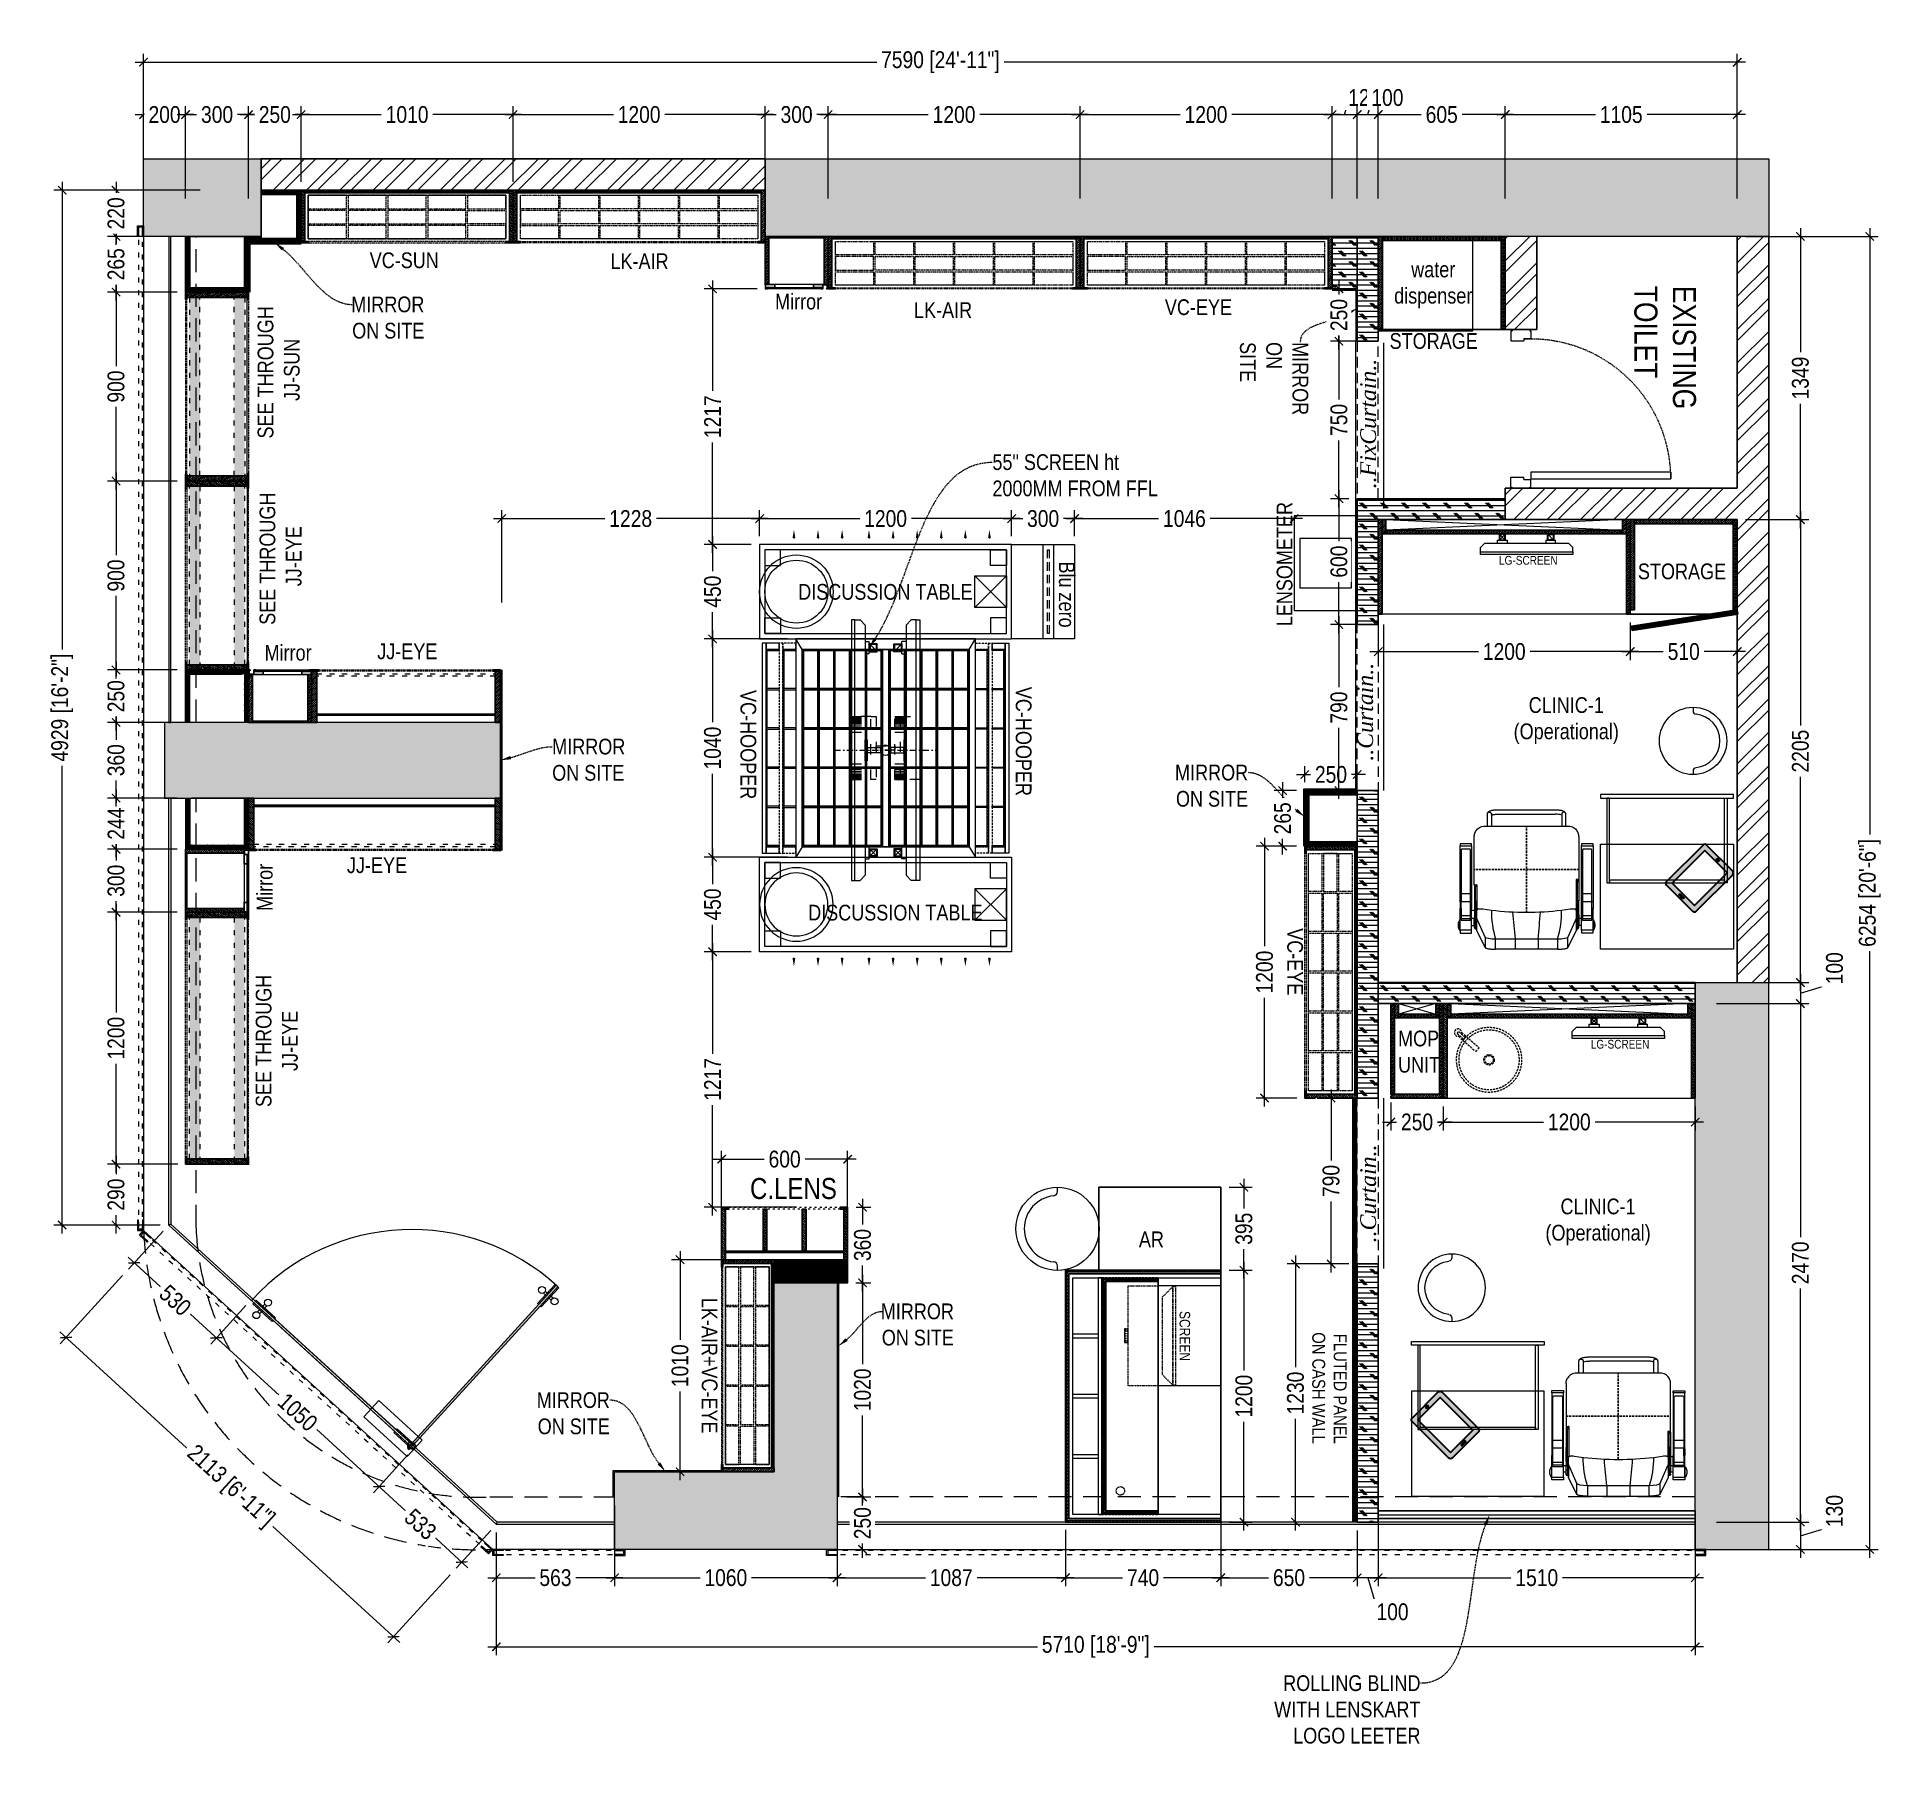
# Model space of a CAD drawing. Extents: x 8252 to 17100, y -880205 to -871928.
import ezdxf
from ezdxf import colors
from ezdxf.entities.mleader import LeaderData, LeaderLine
from ezdxf.lldxf.tags import DXFTag
from ezdxf.math import Vec2, Vec3

# ---------------------------------------------------------------- set-up
doc = ezdxf.new("R2010")
doc.units = 0
doc.header["$LTSCALE"] = 40
doc.header["$MEASUREMENT"] = 0
doc.header["$PDMODE"] = 3
for name, pattern in [('a_p6_plan_L18$0$HIDDEN', [0.375, 0.25, -0.125]), ('ACAD_ISO03W100', [30, 12, -18]), ('AUSGEZOGEN', [0]), ('D10_DASHED', [0.75, 0.5, -0.25]), ('DASHDOT2', [0.5, 0.25, -0.125, 0, -0.125]), ('HIDDEN', [0.375, 0.25, -0.125]), ('HIDDEN2', [0.1875, 0.125, -0.0625])]:
    doc.linetypes.add(name, pattern=pattern)
for name, color, linetype, lineweight in [('beam', 90, 'Continuous', 9), ('Column', 243, 'Continuous', 9), ('Column hatch', 8, 'Continuous', 9), ('curtain', 144, 'Continuous', 9), ('dimensions', 149, 'Continuous', 5), ('door', 36, 'Continuous', 15), ('Floor-Unit', 1, 'Continuous', 13), ('Glass-FrontGlazing', 150, 'Continuous', 20), ('HIDDEN LINE', 177, 'Continuous', 0), ('IM-ANNO-HATCH', 8, 'Continuous', 5), ('LENS_CURTAIN', 5, 'a_p6_plan_L18$0$HIDDEN', 9), ('LENS_FURNITURE', 13, 'Continuous', 9), ('LENS_GLASS', 4, 'Continuous', 5), ('LENS_PARTITION', 21, 'Continuous', 25), ('LENS_TEXT', 31, 'HIDDEN2', 5), ('LN-DIMENSION', 252, 'Continuous', 5), ('LN-ELEVATION-1', 81, 'Continuous', 25), ('LN-ELEVATION-2', 103, 'Continuous', 20), ('LN-ELEVATION-3', 125, 'a_p6_plan_L18$0$HIDDEN', 18), ('LN-ELEVATION-4', 145, 'Continuous', 13), ('LN-ELEVATION-5', 167, 'Continuous', 5), ('LN-HATCH', 251, 'Continuous', 0), ('LN-TEXT', 255, 'Continuous', 0), ('Mirror', 4, 'Continuous', 15), ('shutter', 172, 'Continuous', 9), ('Steps', 4, 'Continuous', 9), ('text', 7, 'AUSGEZOGEN', 13), ('Text Format', 7, 'Continuous', 30), ('TV', 3, 'Continuous', 18), ('wall hatch', 22, 'Continuous', 9)]:
    doc.layers.add(name, color=color, linetype=linetype, lineweight=lineweight)
doc.layers.add('LK-FLUTTED FINISH', color=20, linetype='Continuous', lineweight=30, true_color=0xff5e29)
doc.layers.add('wall', color=5, linetype='Continuous')
doc.styles.get("Standard").update_dxf_attribs({"font": 'ARIALN.TTF'})
tags = doc.linetypes.add('DASHED2', pattern=[0.375, 0.25, -0.125]).pattern_tags.tags
tags[6:7] = [DXFTag(74, 4), DXFTag(75, 0), DXFTag(340, '0'), DXFTag(46, 1.0), DXFTag(50, 0.0), DXFTag(44, 0.0), DXFTag(45, 0.0)]
tags[4:5] = [DXFTag(74, 4), DXFTag(75, 0), DXFTag(340, '0'), DXFTag(46, 1.0), DXFTag(50, 0.0), DXFTag(44, 0.0), DXFTag(45, 0.0)]
doc.linetypes.add('ZIGZAG', pattern='A,0.0001,-0.2,[131,ltypeshp.shx,S=0.2,R=0,X=-0.2,Y=0],-0.4,[131,ltypeshp.shx,S=0.2,R=180,X=0.2,Y=0],-0.2', length=0.8001)
doc.dimstyles.new('Working', dxfattribs={"dimscale": 0.8, "dimtxt": 100, "dimasz": 50, "dimexe": 50, "dimexo": 50, "dimgap": 0, "dimtad": 0, "dimdec": 0, "dimzin": 0, "dimdsep": 46, "dimtxsty": 'Standard', "dimblk": 'ARCHTICK', "dimcen": 0, "dimdle": 50, "dimclrd": 250, "dimclre": 8, "dimclrt": 7, "dimadec": 0, "dimazin": 0, "dimtfac": 1, "dimtdec": 0, "dimtofl": 0, "dimtmove": 1, "dimatfit": 3, "dimfxl": 3, "dimtolj": 1, "dimlwd": 5, "dimlwe": 0, "dimarcsym": 0})
pattern_1 = [(315, (-12982038.45, 1087359.38), (79.5495129, 79.5495129), []), (315, (-12982038.45, 1087306.35), (79.5495129, 79.5495129), [])]
pattern_2 = [(0, (1662.09, 1441.524), (0, 25), []), (135, (1674.59, 1429.024), (-50, -50), [35.355339, -35.355339]), (135, (1680.84, 1429.024), (-50, -50), [35.355339, -35.355339]), (135, (1687.09, 1429.024), (-50, -50), [35.355339, -35.355339])]
pattern_3 = [(45, (4052861.5004, 1708016.356), (-4.4901280605, 4.4901280605), [])]
pattern_4 = [(0, (1662.091, 1441.524), (0, 6.25), []), (135, (1665.216, 1438.4), (-12.49999998, -12.49999998), [8.8388348, -8.8388348]), (135, (1666.779, 1438.4), (-12.49999998, -12.49999998), [8.8388348, -8.8388348]), (135, (1668.341, 1438.4), (-12.49999998, -12.49999998), [8.8388348, -8.8388348])]
pattern_5 = [(45, (35858.5, -100655.3575), (-4.4194174, 4.4194174), [])]
pattern_6 = [(45, (7858558.917, 3503823.203), (-4.4901280605, 4.4901280605), [])]
pattern_7 = [(45, (7858054.0837, 3504049.203), (-4.4901280605, 4.4901280605), [])]
pattern_8 = [(45, (-583719.1914, 43520.887), (3.31456304, 12.1533978), [15.625, -3.125, 0, -3.125])]
pattern_9 = [(45, (-584019.1914, 43520.887), (3.31456304, 12.1533978), [15.625, -3.125, 0, -3.125])]
pattern_10 = [(45, (-583869.1914, 43752.887), (3.31456304, 12.1533978), [15.625, -3.125, 0, -3.125])]
pattern_11 = [(45, (4208834.247, 1706614.74), (-4.4901280605, 4.4901280605), [])]
pattern_12 = [(45, (4209134.247, 1706614.74), (-4.4901280605, 4.4901280605), [])]
pattern_13 = [(45, (1662.091, 1441.524), (-4.419417382, 4.419417382), [])]
pattern_14 = [(45, (3990327.2935, 1709214.6916), (-4.4901280605, 4.4901280605), [])]

msp = doc.modelspace()

# ---------------------------------------------------------------- texts
at = {"layer": 'LENS_TEXT', "linetype": 'Continuous', "ltscale": 3, "char_height": 75, "attachment_point": 5}
for s, width, insert in [('\\pxqc;VC-SUN', 271.785, (10000.7, -872991.4)), ('\\pxqc;LK-AIR', 271.785, (11121.3, -872995.3)), ('\\pxqc;water dispenser ', 352.216, (14901.3, -873108.3)), ('\\pxqc;Mirror', 244.677, (11878.6, -873188)), ('\\pxqc;LK-AIR', 271.785, (12566.8, -873228)), ('\\pxqc;VC-EYE', 271.785, (13783.2, -873214.9)), ('\\pxqc;STORAGE', 551.363, (14903.5, -873375.8)), ('\\pxqc;STORAGE', 551.363, (16086.1, -874473.3)), ('\\pxqc;DISCUSSION TABLE', 893.71, (12292.3, -874570.8)), ('\\pxqc;Mirror', 244.677, (9447.4, -874860.7)), ('\\pxqc; JJ-EYE', 979.199, (10003.2, -874854.1)), ('\\pxqc;CLINIC-1\\P(Operational)', 551.363, (15534.8, -875183.4)), ('\\pxqc; JJ-EYE', 979.199, (9858.9, -875872.9)), ('\\pxqc;DISCUSSION TABLE', 893.71, (12339.6, -876098.7)), ('\\pxqc;CLINIC-1\\P(Operational)', 551.363, (15686.3, -877571.5))]:
    msp.add_mtext_dynamic_manual_height_columns(s, width=width, gutter_width=1, heights=[0], dxfattribs=dict(at, insert=insert))
at = {"layer": 'LENS_TEXT', "linetype": 'Continuous', "ltscale": 3, "attachment_point": 5}
for s, width, gutter_width, insert, char_height, rotation in [('\\pxqc;SEE THROUGH\\P JJ-SUN', 979.199, 1, (9402.9, -873524.7), 75, 90), ('\\pxqc;SEE THROUGH\\P JJ-EYE', 979.199, 1, (9412.1, -874412.3), 75, 90), ('\\pxqc;VC-HOOPER', 271.785, 1, (11638.8, -875298), 75, 270), ('\\pxqc;VC-HOOPER', 271.785, 1, (12950, -875282.7), 75, 270), ('\\pxqc;Mirror', 244.677, 1, (9336.6, -875977.7), 75, 90), ('\\pxqc;VC-EYE', 271.785, 1, (14242.9, -876332.3), 75, 270), ('\\pxqc;SEE THROUGH \\PJJ-EYE', 979.199, 1, (9393.9, -876709.2), 75, 90), ('\\pxqc;LK-AIR+VC-EYE', 271.785, 1, (11454.5, -878256.3), 75, 270), ('\\pxqr;FLUTED PANEL \\PON CASH WALL', 1124.232, 340.6, (14406.6, -878066), 61.362, 270)]:
    msp.add_mtext_dynamic_manual_height_columns(s, width=width, gutter_width=gutter_width, heights=[0], dxfattribs=dict(at, insert=insert, char_height=char_height, rotation=rotation))
at = {"layer": 'LENS_TEXT', "insert": (14231.7, -874711.2), "char_height": 75, "attachment_point": 7, "rotation": 90}
msp.add_mtext_dynamic_manual_height_columns('\\pxqc;LENSOMETER', width=546.27, gutter_width=0.774, heights=[0], dxfattribs=at)
at = {"layer": 'LENS_TEXT', "insert": (13193.6, -874343), "char_height": 75, "width": 480.246, "attachment_point": 1, "rotation": 270}
msp.add_mtext('\\pxqc,t8;Blu zero', dxfattribs=at)
at = {"layer": 'LENS_TEXT', "char_height": 75, "attachment_point": 7}
for s, insert in [('MOP UNIT', (14733.8, -876861.4)), ('AR', (13499.4, -877691.9))]:
    msp.add_mtext_dynamic_manual_height_columns(s, width=237.441, gutter_width=12.5, heights=[0], dxfattribs=dict(at, insert=insert))
at = {"layer": 'LN-TEXT', "char_height": 75, "width": 478.357, "attachment_point": 7, "rotation": 90}
for s, insert in [('\\pxqc,t8;{\\fRomantic|b0|i1|c2|p2;..FixCurtain..}', (14630.4, -874007.7, 25.8)), ('\\pxqc,t8;{\\fRomantic|b0|i1|c2|p2;..Curtain..}', (14616.1, -875380.9, 25.8)), ('\\pxqc,t8;{\\fRomantic|b0|i1|c2|p2;..Curtain..}', (14630.4, -877675, 25.8))]:
    msp.add_mtext(s, dxfattribs=dict(at, insert=insert))

# ---------------------------------------------------------------- blocks, each defined once
blk = doc.blocks.new('*U29')
at = {"layer": 'door'}
for p, q in [((547491.8, 1778574.1), (547491.8, 1779240)), ((547523.3, 1779240), (547491.8, 1779240)), ((547523.3, 1779240), (547523.3, 1778574.1)), ((547447.3, 1778568.9), (547452.5, 1778568.9)), ((547447.3, 1778483.9), (547447.3, 1778568.9)), ((547452.5, 1778574.1), (547489.2, 1778574.1)), ((547452.5, 1778568.9), (547452.5, 1778574.1)), ((547489.2, 1778540), (547489.2, 1778574.1)), ((547489.2, 1778540), (547499.7, 1778540)), ((547523.3, 1778574.1), (547491.8, 1778574.1)), ((547499.7, 1778478.6), (547499.7, 1778540)), ((548149.8, 1778478.6), (548149.8, 1778540)), ((548160.3, 1778540), (548149.8, 1778540)), ((548197, 1778574.1), (548160.3, 1778574.1)), ((548160.3, 1778540), (548160.3, 1778574.1)), ((548197, 1778568.9), (548197, 1778574.1)), ((548202.3, 1778568.9), (548197, 1778568.9)), ((548202.3, 1778483.9), (548202.3, 1778568.9)), ((547447.3, 1778483.9), (547452.5, 1778483.9)), ((547452.5, 1778478.6), (547452.5, 1778483.9)), ((547452.5, 1778478.6), (547499.7, 1778478.6)), ((548197, 1778478.6), (548149.8, 1778478.6)), ((548197, 1778478.6), (548197, 1778483.9)), ((548202.3, 1778483.9), (548197, 1778483.9))]:
    blk.add_line(p, q, dxfattribs=at)
at = {"layer": 'door', "color": 7, "linetype": 'HIDDEN2', "extrusion": (0, 0, -1)}
blk.add_ellipse((547491.8, 1778574.1), major_axis=(665.9, 0), ratio=1, start_param=-1.570791, end_param=0.051209, dxfattribs=at)
blk = doc.blocks.new('adeAWEFQAEWFRAGWREA')
at = {"layer": 'Column hatch'}
h = blk.add_hatch(color=256, dxfattribs=at)
h.dxf.hatch_style = 1
h.paths.add_polyline_path([(0, -4780), (370, -4780), (370, 0), (0, 0)])
h.paths.add_polyline_path([(6624, -350), (6624, 0), (3924, 0), (3924, -350)])
h.paths.add_polyline_path([(3045, -6040), (2685, -6040), (2685, -7640), (3045, -7640)])
h.paths.add_polyline_path([(6624, -4437), (5354, -4437), (5354, -4737), (6254, -4737), (6254, -5497), (6624, -5497)])
h.paths.add_polyline_path([(0, -7740), (370, -7740), (370, -7180), (0, -7180)])
at = {"layer": 'wall hatch'}
h = blk.add_hatch(dxfattribs=at)
h.set_pattern_fill('ANSI32', color=256, scale=300, angle=270)
h.set_pattern_definition(pattern_1)
h.paths.add_polyline_path([(1719, -150), (3924, -150), (3924, 0), (3924, 0), (1719, 0), (1719, 0), (370, 0), (370, -150), (1569, -150), (1569, -1105), (1569, -1255), (1719, -1255), (1719, -1255)])
h = blk.add_hatch(dxfattribs=at)
h.set_pattern_fill('ANSI32', color=256, scale=300, angle=270)
h.set_pattern_definition(pattern_1)
h.paths.add_polyline_path([(814, -1105), (370, -1105), (370, -1255), (814, -1255)])
h = blk.add_hatch(dxfattribs=at)
h.set_pattern_fill('ANSI32', color=256, scale=300, angle=270)
h.set_pattern_definition(pattern_1)
h.paths.add_polyline_path([(0, -7180), (150, -7180), (150, -4780), (0, -4780)])
at = {"layer": 'beam', "linetype": 'HIDDEN', "ltscale": 11}
for p, q in [((6374.3, -6091), (6374.3, -5497)), ((6624, -5497), (6624, -6077)), ((2685, -7490.3), (370, -7490.3)), ((5091.9, -7490.3), (3045, -7490.3)), ((370, -7740), (5055, -7740))]:
    blk.add_line(p, q, dxfattribs=at)
blk.add_lwpolyline([(6374.3, -4437), (6624, -4437), (6624, -350), (6374.3, -350)], close=True, dxfattribs=at)
for radius in [1340.2, 1590.2]:
    blk.add_arc((5035.5, -6151.3), radius, 272.50449, 2.67776, dxfattribs=at)
at = {"layer": 'Column'}
for p, q in [((3924, -350), (3924, 0)), ((6624, 0), (3924, 0)), ((6624, -350), (6624, 0)), ((6624, -350), (3924, -350))]:
    blk.add_line(p, q, dxfattribs=at)
for points in [[(0, 0), (370, 0), (370, -4780), (0, -4780)], [(2685, -7640), (3045, -7640), (3045, -6040), (2685, -6040)], [(0, -7180), (370, -7180), (370, -7740), (0, -7740)]]:
    blk.add_lwpolyline(points, close=True, dxfattribs=at)
blk.add_lwpolyline([(6624, -5497), (6254, -5497), (6254, -4737), (5354, -4737), (5354, -4437), (6624, -4437), (6624, -5497)], dxfattribs=at)
at = {"layer": 'shutter', "ltscale": 10}
for points in [[(6652.9, -350), (6652.9, -300), (6624, -300), (6624, -350), (6628.7, -350), (6628.7, -305.7), (6647.9, -305.7), (6647.9, -350), (6652.9, -350)], [(6652.9, -5497), (6652.9, -5447), (6624, -5447), (6624, -5497), (6628.7, -5497), (6628.7, -5452.7), (6647.9, -5452.7), (6647.9, -5497), (6652.9, -5497)], [(6611.6, -6133.4), (6645.4, -6096.5), (6624, -6077), (6590.3, -6113.9), (6593.7, -6117.1), (6623.6, -6084.4), (6637.8, -6097.3), (6607.9, -6130), (6611.6, -6133.4)], [(5055, -7768.9), (5105, -7768.9), (5105, -7740), (5055, -7740), (5055, -7744.7), (5099.3, -7744.7), (5099.3, -7763.9), (5055, -7763.9), (5055, -7768.9)]]:
    blk.add_lwpolyline(points, dxfattribs=at)
at = {"layer": 'shutter', "color": 5, "linetype": 'ACAD_ISO03W100', "ltscale": 0.05, "true_color": 0x0505ff, "elevation": 87.2}
for points in [[(6628.7, -4481.3), (6647.9, -4481.3), (6647.9, -305.7), (6628.7, -305.7)], [(6628.7, -6071.3), (6647.9, -6071.3), (6647.9, -5452.7), (6628.7, -5452.7)], [(5112.3, -7739), (5126.4, -7751.9), (6637.8, -6097.3), (6623.6, -6084.4)], [(325.7, -7744.7), (325.7, -7763.9), (5099.3, -7763.9), (5099.3, -7744.7)]]:
    blk.add_lwpolyline(points, close=True, dxfattribs=at)
at = {"layer": 'shutter', "ltscale": 10, "elevation": -0.2}
for points in [[(6652.9, -4437), (6652.9, -4487), (6624, -4487), (6624, -4437), (6628.7, -4437), (6628.7, -4481.3), (6647.9, -4481.3), (6647.9, -4437), (6652.9, -4437)], [(6652.9, -6027), (6652.9, -6077), (6624, -6077), (6624, -6027), (6628.7, -6027), (6628.7, -6071.3), (6647.9, -6071.3), (6647.9, -6027), (6652.9, -6027)], [(370, -7768.9), (320, -7768.9), (320, -7740), (370, -7740), (370, -7744.7), (325.7, -7744.7), (325.7, -7763.9), (370, -7763.9), (370, -7768.9)], [(5160.1, -7722.6), (5126.4, -7759.5), (5105, -7740), (5138.7, -7703.1), (5142.2, -7706.3), (5112.3, -7739), (5126.4, -7751.9), (5156.3, -7719.2), (5160.1, -7722.6)]]:
    blk.add_lwpolyline(points, dxfattribs=at)
at = {"layer": 'Steps'}
for p, q in [((6624, -5497), (6624, -6077)), ((5105, -7740), (6624, -6077)), ((370, -7740), (5105, -7740))]:
    blk.add_line(p, q, dxfattribs=at)
blk.add_lwpolyline([(6624, -4437), (6624, -350)], dxfattribs=at)
at = {"layer": 'wall', "color": 1}
for p, q in [((1719, 0), (370, 0)), ((3924, 0), (1719, 0)), ((1569, -150), (370, -150)), ((1569, -150), (1569, -1255)), ((1719, -150), (3924, -150)), ((1719, -150), (1719, -1255)), ((814, -1105), (370, -1105)), ((814, -1255), (814, -1105)), ((814, -1255), (370, -1255)), ((1719, -1255), (1569, -1255))]:
    blk.add_line(p, q, dxfattribs=at)
blk.add_lwpolyline([(150, -4780), (0, -4780), (0, -7180), (150, -7180)], close=True, dxfattribs=at)
at = {"layer": 'door', "xscale": -1}
blk.add_blockref('*U29', (549016.3, -1779706.4), dxfattribs=at)
at = {"layer": 'text', "insert": (605, -346.5), "char_height": 110, "width": 872.495, "attachment_point": 1}
blk.add_mtext('EXISTING TOILET', dxfattribs=at)
blk = doc.blocks.new('G-Door')
at = {"layer": 'LENS_GLASS', "ltscale": 111}
blk.add_hatch(color=256, dxfattribs=at).paths.add_polyline_path([(-17.1, -17.1), (-17.1, 1032.9), (-27.6, 1032.9), (-27.6, -17.1)])
at = {"layer": 'LENS_GLASS', "ltscale": 44}
for p, q in [((-47.6, 977.2), (-27.6, 977.2)), ((3, 977.2), (-17.1, 977.2)), ((-47.6, 964.1), (-27.6, 964.1)), ((3, 964.1), (-17.1, 964.1))]:
    blk.add_line(p, q, dxfattribs=at)
at = {"layer": 'LENS_GLASS'}
for p, q in [((-992.3, 30.6), (-992.3, 10.5)), ((-992.3, -20), (-992.3, 0)), ((-979.2, 30.6), (-979.2, 10.5)), ((-979.2, -20), (-979.2, 0)), ((-27.6, 0), (-17.1, 10.5))]:
    blk.add_line(p, q, dxfattribs=at)
at = {"layer": 'LENS_GLASS', "ltscale": 44}
for points in [[(-27.6, 908.3), (-27.6, 1032.9), (-34.1, 1032.9), (-34.1, 908.3)], [(-17.1, 908.3), (-17.1, 1032.9), (-10.5, 1032.9), (-10.5, 908.3)]]:
    blk.add_lwpolyline(points, close=True, dxfattribs=at)
at = {"layer": 'LENS_GLASS', "ltscale": 111}
blk.add_lwpolyline([(-17.1, -17.1), (-17.1, 1032.9), (-27.6, 1032.9), (-27.6, -17.1)], close=True, dxfattribs=at)
at = {"layer": 'LENS_GLASS', "ltscale": 222}
blk.add_lwpolyline([(0, 10.5), (-1050, 10.5), (-1050, 0), (0, 0)], close=True, dxfattribs=at)
at = {"layer": 'LENS_GLASS'}
for points in [[(-1034.3, 10.5), (-909.6, 10.5), (-909.6, 17.1), (-1034.3, 17.1)], [(-1034.3, 0), (-909.6, 0), (-909.6, -6.6), (-1034.3, -6.6)], [(-281.3, 58), (-1.3, 58), (-1.3, -47.5), (-281.3, -47.5)], [(-1.3, 10.5), (-125.9, 10.5), (-125.9, 17.1), (-1.3, 17.1)], [(-1.3, 0), (-125.9, 0), (-125.9, -6.6), (-1.3, -6.6)]]:
    blk.add_lwpolyline(points, close=True, dxfattribs=at)
at = {"layer": 'LENS_GLASS', "ltscale": 44}
for centre in [(-62.9, 970.6), (18.3, 970.6)]:
    blk.add_circle(centre, 16.6, dxfattribs=at)
at = {"layer": 'LENS_GLASS'}
for centre, radius in [((-985.7, 45.8), 16.6), ((-22.3, 3.9), 17.3), ((-985.7, -35.3), 16.6)]:
    blk.add_circle(centre, radius, dxfattribs=at)
at = {"layer": 'LENS_GLASS', "ltscale": 222}
blk.add_arc((-22.3, 5.2), 1027.7, 89.99999, 179.99954, dxfattribs=at)
blk = doc.blocks.new('Chair')
at = {"layer": 'Floor-Unit', "ltscale": 100}
for p, q in [((587017, -21249), (586991, -21249)), ((587491, -21249), (587464, -21249))]:
    blk.add_line(p, q, dxfattribs=at)
blk.add_circle((587241, -21249), 250, dxfattribs=at)
for centre, radius, start, end in [((587017, -21274), 25, 6.3794, 90), ((587241, -21249), 200, 186.3794, 353.6206), ((587464, -21274), 25, 90, 173.6206)]:
    blk.add_arc(centre, radius, start, end, dxfattribs=at)
blk = doc.blocks.new('chr')
at = {"layer": 'Defpoints', "linetype": 'HIDDEN'}
for p, q in [((0, 205.7), (0, -205.7)), ((-249, 0), (249, 0))]:
    blk.add_line(p, q, dxfattribs=at)
at = {"layer": 'LENS_FURNITURE'}
for points in [[(-197, 372.7), (-237.8, 291.7), (-237.8, 231.2, 0.110434), (-238, 230.4), (-238, 199.5), (-238, 199.4)], [(238, 199.4), (238, 199.5), (238, 230.4, 0.107055), (237.8, 231.2), (237.8, 291.7), (197, 372.7)], [(236, 193.5, -0.026868), (242.5, 193.2), (242.5, 193.5), (242.5, 193.7), (242.4, 194.2), (242.4, 194.5), (242.3, 194.8), (242.3, 195), (242.2, 195.2), (242.2, 195.5), (242.1, 195.7), (242, 196), (242, 196.2), (241.9, 196.5), (241.7, 196.9), (241.5, 197.4), (241.3, 197.9), (241.2, 198.1), (240.9, 198.5), (240.8, 198.8), (240.6, 199), (240.3, 199.4), (240.2, 199.6), (240, 199.8), (239.9, 200), (239.7, 200.2), (239.5, 200.4), (239.4, 200.6), (239.2, 200.7), (239, 200.9), (238.8, 201.1), (238.4, 201.4), (238, 201.7)], [(249, 73.3, 0.004277), (236, 73.4), (236, 193.3)], [(-249, 48.3, -0.00446), (-236, 48.4), (-236, 48.4), (-236.4, 48.5), (-238.1, 49), (-240.7, 49.9), (-242.8, 50.7), (-244.4, 51.5), (-245.5, 52.3), (-245.3, 52.5), (-245.1, 52.6), (-244.8, 52.9), (-244.5, 53.3), (-244.4, 53.5), (-244.2, 53.7), (-244.1, 53.8), (-244, 54), (-243.9, 54.2), (-243.6, 54.6), (-243.5, 54.8), (-243.4, 55), (-243.3, 55.2), (-243.2, 55.4), (-243.1, 55.7), (-243.1, 55.9), (-243, 56.1), (-242.9, 56.3), (-242.8, 56.7), (-242.7, 57), (-242.7, 57.2), (-242.6, 57.4), (-242.6, 57.6), (-242.6, 57.9), (-242.5, 58.1), (-242.5, 58.5), (-242.5, 58.8), (-242.5, 59)]]:
    blk.add_lwpolyline(points, format="xyb", dxfattribs=at)
for points in [[(-147.2, 331.1), (-147.2, 380.6), (-151.5, 380.5), (-155.9, 380.4), (-160.1, 380.3), (-164.3, 380.1), (-168.3, 379.8), (-172.2, 379.4), (-175.9, 379), (-179.3, 378.5), (-182.5, 378), (-185.5, 377.5), (-188.1, 376.9), (-190.5, 376.2), (-192.5, 375.6), (-194.2, 374.9), (-195.5, 374.1), (-196.4, 373.4), (-197, 372.7), (-197, 322.4)], [(-147.2, 380.6), (147.2, 380.6)], [(-54.8, 331.1), (-54.8, 380.6)], [(54.8, 331.1), (54.8, 380.6)], [(197, 322.4), (197, 372.7), (196.5, 373.4), (195.5, 374.1), (194.2, 374.9), (192.5, 375.6), (190.5, 376.2), (188.2, 376.9), (185.5, 377.5), (182.6, 378), (179.4, 378.5), (175.9, 379), (172.2, 379.4), (168.4, 379.8), (164.3, 380.1), (160.2, 380.3), (155.9, 380.4), (151.6, 380.5), (147.2, 380.6), (147.2, 331.1)], [(-316.5, 290.7), (-318.5, 290.7), (-318.8, 290.3), (-319.1, 289.9), (-319.3, 289.4), (-319.9, 288.6), (-320.1, 288.1), (-320.4, 287.7), (-320.9, 286.8), (-321.2, 286.4), (-321.4, 285.9), (-321.6, 285.5), (-321.8, 285), (-322.3, 284.1), (-322.5, 283.6), (-322.7, 283.2), (-322.9, 282.7), (-323.1, 282.2), (-323.3, 281.8), (-323.5, 281.3), (-323.8, 280.4), (-324, 279.9), (-324.1, 279.4), (-324.5, 278.4), (-324.6, 277.9), (-324.7, 277.5), (-324.9, 277), (-325, 276.5), (-325.2, 275.5), (-325.5, 274.5), (-325.6, 274), (-325.7, 273.5), (-325.9, 272), (-326.1, 270.5), (-326.1, 270), (-326.2, 269.5), (-326.2, 269), (-326.3, 268.5), (-326.3, 268), (-326.3, 267.5), (-326.3, 267), (-326.3, 266.5), (-326.4, 266), (-326.4, 265.4), (-326.3, 264.9), (-326.3, 264.4), (-326.3, 263.9), (-326.3, 262.9), (-326.2, 262.4), (-326.2, 261.9), (-326.1, 261.4), (-326.1, 260.9), (-325.9, 259.4), (-325.8, 258.9), (-325.7, 258.4), (-325.7, 257.9), (-325.6, 257.4), (-325.5, 256.9), (-325.4, 256.4), (-325.2, 255.9), (-325, 254.9), (-324.9, 254.4), (-324.7, 253.9), (-324.6, 253.4), (-324.5, 253), (-324, 251.5), (-323.8, 251), (-323.6, 250.5), (-323.5, 250.1), (-323.3, 249.6), (-323.1, 249.1), (-322.9, 248.7), (-322.7, 248.2), (-322.5, 247.7), (-322.3, 247.3), (-321.8, 246.4), (-321.6, 245.9), (-321.4, 245.5), (-321.2, 245), (-320.7, 244.1), (-320.4, 243.7), (-320.1, 243.2), (-319.9, 242.8), (-319.3, 242), (-319.1, 241.5), (-318.8, 241.1), (-318.5, 240.7), (-316.5, 240.7)], [(-318.5, 240.7), (-318.5, 290.7)], [(-261.5, 290.2), (-261.5, 303.2), (-316.5, 303.2), (-316.5, 290.2), (-261.5, 290.2), (-261.5, 187)], [(-316.5, 290.2), (-316.5, 187)], [(-248.5, 265.7), (-249.5, 266.7), (-261.5, 266.7)], [(-249.5, 234.7), (-249.5, 266.7)], [(-238, 277.2), (-242, 277.2), (-242, 283.1), (-242.2, 283.1), (-242.6, 283.1), (-242.8, 283), (-243, 283), (-243.1, 283), (-243.3, 283), (-243.5, 282.9), (-243.7, 282.9), (-244.1, 282.8), (-244.2, 282.7), (-244.4, 282.6), (-244.8, 282.5), (-244.9, 282.4), (-245.1, 282.3), (-245.3, 282.2), (-245.6, 282), (-245.8, 281.9), (-245.9, 281.8), (-246.1, 281.7), (-246.2, 281.5), (-246.4, 281.4), (-246.5, 281.3), (-246.6, 281.2), (-246.8, 281), (-246.9, 280.9), (-247, 280.7), (-247.1, 280.6), (-247.4, 280.3), (-247.5, 280.1), (-247.6, 280), (-247.7, 279.8), (-247.8, 279.6), (-247.9, 279.3), (-248.1, 278.9), (-248.2, 278.6), (-248.3, 278.4), (-248.3, 278.2), (-248.4, 278), (-248.4, 277.8), (-248.4, 277.6), (-248.4, 277.4), (-248.5, 277.3), (-248.5, 277.1), (-248.5, 276.9), (-248.5, 276.7)], [(-242.5, 257.7), (-242.5, 276.7), (-248.5, 276.7), (-248.5, 257.7)], [(-242.5, 249.3), (-242.5, 249.4), (-242.4, 249.6), (-242.2, 249.6), (-242, 249.6), (-242, 277.2), (-242.1, 277.2), (-242.1, 277.2), (-242.2, 277.1), (-242.2, 277.1), (-242.3, 277.1), (-242.3, 277), (-242.4, 277), (-242.4, 277), (-242.5, 276.9), (-242.5, 276.8), (-242.5, 276.8), (-242.5, 276.7), (-242.5, 276.7)], [(-238, 283.1), (-242, 283.1)], [(-238, 230.2), (-238, 230.4), (-238, 290.9), (-238, 291), (-238, 291.1), (-237.9, 291.2), (-237.9, 291.3), (-237.9, 291.4), (-237.9, 291.5), (-237.8, 291.6), (-237.8, 291.7)], [(-237.8, 231.2), (-197, 322.4)], [(147.2, 331.1), (-147.2, 331.1)], [(197, 322.4), (237.8, 231.2)], [(197, 321.2), (197, 321.7), (197, 321.9)], [(238, 230.2), (238, 230.4), (238, 290.9), (238, 291), (238, 291.1), (238, 291.2), (238, 291.3), (237.9, 291.4), (237.9, 291.5), (237.9, 291.6), (237.8, 291.7)], [(248.5, 276.7), (248.5, 277.3), (248.4, 277.4), (248.4, 277.6), (248.4, 277.8), (248.4, 278), (248.3, 278.2), (248.1, 278.7), (248.1, 278.9), (247.9, 279.3), (247.9, 279.4), (247.8, 279.6), (247.7, 279.8), (247.6, 280), (247.5, 280.1), (247.4, 280.3), (247.1, 280.6), (247, 280.7), (246.9, 280.9), (246.8, 281), (246.6, 281.2), (246.5, 281.3), (246.1, 281.7), (245.9, 281.8), (245.8, 281.9), (245.6, 282), (245.3, 282.2), (245.1, 282.3), (244.9, 282.4), (244.8, 282.5), (244.4, 282.6), (244.2, 282.7), (244.1, 282.8), (243.9, 282.8), (243.7, 282.9), (243.5, 282.9), (243.3, 283), (243.1, 283), (242.9, 283), (242.8, 283), (242.6, 283.1), (242.2, 283.1), (242, 283.1), (242, 277.2), (238, 277.2)], [(242, 283.1), (238, 283.1)], [(242.5, 249.3), (242.4, 249.5), (242.4, 249.5), (242.4, 249.5), (242.4, 249.5), (242.2, 249.6), (242, 249.6), (242, 277.2), (242.1, 277.2), (242.1, 277.2), (242.2, 277.1), (242.2, 277.1), (242.3, 277.1), (242.3, 277), (242.4, 277), (242.4, 277), (242.5, 276.9), (242.5, 276.8), (242.5, 276.8), (242.5, 276.7), (242.5, 276.7)], [(242.5, 257.7), (242.5, 276.7), (248.5, 276.7), (248.5, 257.7)], [(261.5, 266.9), (249.5, 266.9), (248.5, 265.9)], [(249.5, 266.9), (249.5, 234.9)], [(316.5, 290.4), (316.5, 303.4), (261.5, 303.4), (261.5, 290.4), (316.5, 290.4), (316.5, 187.2)], [(261.5, 290.4), (261.5, 187.2)], [(316.5, 240.9), (318.5, 240.9), (318.8, 241.3), (319.1, 241.7), (319.6, 242.6), (320.1, 243.4), (320.7, 244.3), (320.9, 244.8), (321.2, 245.2), (321.4, 245.6), (321.6, 246.1), (321.8, 246.5), (322.1, 247), (322.3, 247.5), (322.5, 247.9), (322.7, 248.4), (322.9, 248.9), (323.1, 249.3), (323.3, 249.8), (323.5, 250.3), (323.8, 251.2), (324, 251.7), (324.1, 252.2), (324.5, 253.1), (324.6, 253.6), (324.9, 254.6), (325, 255.1), (325.2, 256.1), (325.4, 256.6), (325.5, 257.1), (325.6, 257.6), (325.7, 258.1), (325.7, 258.6), (325.8, 259.1), (326, 260.1), (326.1, 261.1), (326.1, 261.6), (326.2, 262.1), (326.3, 263.1), (326.3, 263.6), (326.3, 264.1), (326.3, 264.6), (326.3, 265.1), (326.4, 265.6), (326.4, 266.1), (326.3, 266.6), (326.3, 267.1), (326.3, 267.7), (326.3, 268.2), (326.3, 268.7), (326.2, 269.7), (326.1, 270.2), (326.1, 270.7), (326, 271.7), (325.8, 272.7), (325.7, 273.2), (325.7, 273.7), (325.5, 274.7), (325.4, 275.2), (325.2, 275.7), (325, 276.7), (324.9, 277.2), (324.7, 277.6), (324.6, 278.1), (324.5, 278.6), (324.1, 279.6), (324, 280.1), (323.8, 280.6), (323.5, 281.5), (323.3, 282), (322.9, 282.9), (322.7, 283.4), (322.3, 284.3), (321.8, 285.2), (321.6, 285.7), (321.4, 286.1), (321.2, 286.6), (320.9, 287), (320.7, 287.5), (320.1, 288.3), (319.9, 288.8), (319.6, 289.2), (319.3, 289.6), (319.1, 290), (318.8, 290.5), (318.5, 290.9), (316.5, 290.9)], [(318.5, 290.9), (318.5, 240.9)], [(-316.5, 155.2), (-316.5, 187), (-311.5, 187), (-311.5, 155.2)], [(-266.5, 187), (-266.5, 241.7), (-311.5, 241.7), (-311.5, 187)], [(-266.5, 233.8), (-311.5, 233.8)], [(-266.5, 219.8), (-311.5, 219.8)], [(-266.5, 155.2), (-266.5, 187), (-261.5, 187), (-261.5, 155.2)], [(-261.5, 234.7), (-249.5, 234.7), (-248.5, 235.7)], [(-248.5, 215.4), (-248.5, 209.6), (-242.5, 209.6), (-242.5, 215.4), (-248.5, 215.4), (-248.5, 235.9)], [(-248.5, 209.6), (-248.5, 149.4)], [(-238, 201.8), (-238.2, 201.6), (-238.4, 201.5), (-238.6, 201.3), (-238.8, 201.1), (-238.9, 200.9), (-239.1, 200.8), (-239.3, 200.6), (-239.5, 200.4), (-239.7, 200.2), (-239.8, 200), (-240, 199.8), (-240.2, 199.6), (-240.3, 199.4), (-240.5, 199.2), (-240.6, 199), (-240.9, 198.6), (-241.1, 198.1), (-241.2, 197.9), (-241.4, 197.7), (-241.5, 197.4), (-241.6, 197.2), (-241.7, 197), (-241.8, 196.7), (-241.9, 196.5), (-241.9, 196.2), (-242, 196), (-242.1, 195.8), (-242.2, 195.5), (-242.2, 195.3), (-242.3, 195), (-242.3, 194.8), (-242.4, 194.5), (-242.4, 194), (-242.5, 193.7), (-242.5, 193.2), (-242.5, 232.1), (-242.2, 236.1), (-241.2, 240.1), (-239.5, 243.8), (-238, 246)], [(-242.5, 235.9), (-242.5, 215.4)], [(-242.5, 222.6), (-242.4, 223), (-242.4, 223.1), (-242.4, 223.1), (-242.4, 223.1), (-242.2, 223.4), (-242, 223.6)], [(-242.5, 209.6), (-242.5, 149.4)], [(-236, 193.5), (-236.5, 193.5), (-237.1, 193.5), (-238.2, 193.5), (-238.7, 193.5), (-239.2, 193.5), (-239.8, 193.4), (-240.3, 193.4), (-241.4, 193.3), (-242, 193.3), (-242.5, 193.2), (-242.5, 59), (-242.2, 57), (-241.2, 54.8), (-239.8, 52.5), (-237.7, 50), (-236, 48.4), (-236, 193.4)], [(-242, 249.6), (-240.7, 249.6), (-239.3, 249.6), (-238, 249.5)], [(-238, 199.5), (-238, 199.4), (-238, 199.1), (-238, 198.6), (-237.9, 198.4), (-237.9, 197.9), (-237.8, 197.7), (-237.7, 197.2), (-237.7, 197), (-237.6, 196.7), (-237.6, 196.5), (-237.5, 196.3), (-237.4, 196), (-237.3, 195.8), (-237.2, 195.6), (-237.1, 195.4), (-237, 195.1), (-236.9, 194.9), (-236.8, 194.7), (-236.5, 194.1), (-236.3, 193.9), (-236.2, 193.7), (-236.1, 193.5), (-235.8, 193.1), (-235.5, 192.7), (-235.3, 192.6), (-235.1, 192.4), (-235, 192.2), (-234.8, 192), (-234.6, 191.9), (-234.2, 191.6), (-233.9, 191.3), (-233.5, 191), (-233.3, 190.9), (-233, 190.7), (-232.6, 190.5), (-232.4, 190.4), (-232, 190.2), (-231.7, 190.1), (-231.5, 190), (-231.1, 189.8), (-230.8, 189.8), (-230.6, 189.7), (-230.4, 189.7), (-230.1, 189.6), (-229.9, 189.5), (-229.7, 189.5), (-229.4, 189.5), (-228.9, 189.4), (-228.7, 189.4), (-228.5, 189.4), (-228.2, 189.4), (-228, 189.4), (-214.9, 189.4)], [(-214.9, 189.4), (-208.1, 190.4), (-187.4, 193.3), (-166.6, 195.9), (-145.8, 198.2), (-125, 200.2), (-104.2, 201.9), (-83.3, 203.3), (-62.4, 204.4), (-41.5, 205.2), (-20.6, 205.7), (0.3, 205.8), (21.2, 205.6), (42.1, 205.2), (63, 204.4), (83.9, 203.3), (104.8, 201.9), (125.6, 200.2), (146.5, 198.2), (167.2, 195.8), (188, 193.2), (208.7, 190.3), (214.9, 189.4)], [(214.9, 189.4), (228, 189.4), (228.3, 189.4), (228.5, 189.4), (228.7, 189.4), (229, 189.4), (229.5, 189.5), (229.7, 189.5), (229.9, 189.5), (230.6, 189.7), (230.9, 189.8), (231.1, 189.8), (231.3, 189.9), (231.6, 190), (231.8, 190.1), (232, 190.2), (232.2, 190.3), (232.4, 190.4), (232.7, 190.5), (233.1, 190.7), (233.3, 190.9), (233.5, 191), (233.9, 191.3), (234.3, 191.6), (234.6, 191.9), (234.8, 192), (235, 192.2), (235.2, 192.4), (235.3, 192.6), (235.5, 192.7), (235.8, 193.1), (236.1, 193.5), (236.4, 193.9), (236.5, 194.1), (236.6, 194.3), (236.9, 194.7), (237, 194.9), (237.1, 195.1), (237.2, 195.4), (237.3, 195.6), (237.4, 195.8), (237.5, 196), (237.5, 196.3), (237.6, 196.5), (237.7, 196.7), (237.8, 197.4), (237.9, 197.7), (237.9, 197.9), (238, 198.4), (238, 198.6), (238, 198.9), (238, 199.1), (238, 199.4), (238, 199.5)], [(238, 246.1), (238.5, 245.4), (240.2, 242.4), (241.5, 239.1), (242.2, 235.6), (242.5, 232.1), (242.5, 193.2), (242.5, 84), (242.2, 81.9), (241.2, 79.8), (239.7, 77.4), (237.7, 75), (236, 73.4), (236, 73.4), (236.4, 73.5), (238.1, 74), (240.7, 74.9), (242.8, 75.7), (244.4, 76.5), (245.5, 77.3), (245.3, 77.5), (245.1, 77.6), (244.8, 77.9), (244.5, 78.3), (244.4, 78.5), (244.2, 78.7), (244.1, 78.8), (243.9, 79.2), (243.8, 79.4), (243.6, 79.6), (243.5, 79.8), (243.4, 80), (243.3, 80.2), (243.2, 80.4), (243.1, 80.7), (243.1, 80.9), (243, 81.1), (242.9, 81.3), (242.8, 81.7), (242.7, 82), (242.7, 82.2), (242.6, 82.4), (242.6, 82.6), (242.6, 82.9), (242.5, 83.1), (242.5, 83.5), (242.5, 83.8), (242.5, 84)], [(238, 249.5), (239.3, 249.6), (242, 249.6)], [(242, 223.7), (242.2, 223.4), (242.4, 223.2), (242.5, 223), (242.5, 222.7)], [(242.5, 214.3), (242.5, 209.8), (248.5, 209.8), (248.5, 214.3), (242.5, 214.3), (242.5, 235.9)], [(242.5, 149.5), (242.5, 209.8)], [(248.5, 235.9), (249.5, 234.9), (261.5, 234.9)], [(248.5, 214.3), (248.5, 235.9)], [(248.5, 149.5), (248.5, 209.8)], [(261.5, 194), (248.5, 194)], [(261.5, 155.4), (261.5, 187.2), (266.5, 187.2), (266.5, 155.4)], [(311.5, 187.2), (311.5, 241.8), (266.5, 241.8), (266.5, 187.2)], [(311.5, 234), (266.5, 234)], [(311.5, 220), (266.5, 220)], [(-316.5, -111.8), (-316.5, 155.2), (-311.5, 155.2), (-311.5, -91.8), (-311.5, -92), (-311.5, -92.1), (-311.5, -92.3), (-311.5, -92.5), (-311.4, -92.7), (-311.4, -93), (-311.3, -93.2), (-311.3, -93.3), (-311.2, -93.6), (-311.1, -93.8), (-311, -93.9), (-310.9, -94.1), (-310.9, -94.3), (-310.6, -94.7), (-310.5, -94.8), (-310.4, -95), (-310.3, -95.1), (-310.1, -95.2), (-309.9, -95.5), (-309.8, -95.6), (-309.7, -95.7), (-309.2, -96), (-309.1, -96.1), (-309, -96.2), (-308.8, -96.2), (-308.5, -96.4), (-308.2, -96.5), (-308, -96.6), (-307.7, -96.7), (-307.5, -96.7), (-307.3, -96.7), (-307.2, -96.8), (-307, -96.8), (-306.8, -96.8), (-306.7, -96.8), (-306.5, -96.8), (-271.5, -96.8), (-271.3, -96.8), (-271.2, -96.8), (-271, -96.8), (-270.8, -96.8), (-270.5, -96.7), (-270.3, -96.7), (-270, -96.6), (-269.8, -96.5), (-269.7, -96.5), (-269.5, -96.4), (-269.2, -96.2), (-269.1, -96.2), (-268.9, -96.1), (-268.8, -96), (-268.6, -95.9), (-268.3, -95.7), (-268.2, -95.6), (-268.1, -95.5), (-267.8, -95.2), (-267.7, -95.1), (-267.6, -95), (-267.5, -94.8), (-267.4, -94.7), (-267.3, -94.5), (-267.2, -94.4), (-267.1, -94.1), (-267, -93.9), (-266.9, -93.6), (-266.8, -93.5), (-266.7, -93.3), (-266.7, -93.2), (-266.6, -93), (-266.6, -92.7), (-266.5, -92.5), (-266.5, -92.3), (-266.5, -92), (-266.5, -91.8), (-266.5, 155.2), (-261.5, 155.2), (-261.5, -111.8)], [(-266.5, 152.7), (-311.5, 152.7)], [(-266.5, 115.3), (-311.5, 115.3)], [(-248.5, 50.7), (-248.5, 52.8), (-248.5, 149.4), (-242.5, 149.4), (-242.5, 61.3)], [(248.5, 75.6), (248.5, 149.5), (242.5, 149.5), (242.5, 83.8)], [(316.5, 155.4), (316.5, -111.6), (261.5, -111.6), (261.5, -121.6), (316.5, -121.6), (316.5, -111.6)], [(261.5, -111.6), (261.5, 155.4), (266.5, 155.4), (266.5, -91.6), (266.5, -91.8), (266.5, -91.9), (266.5, -92.1), (266.5, -92.3), (266.6, -92.5), (266.6, -92.6), (266.6, -92.8), (266.7, -93.1), (266.8, -93.3), (266.8, -93.4), (266.9, -93.6), (267, -93.8), (267.1, -93.9), (267.1, -94.1), (267.2, -94.2), (267.3, -94.4), (267.4, -94.5), (267.5, -94.6), (267.6, -94.8), (267.7, -94.9), (267.8, -95), (268.1, -95.3), (268.2, -95.4), (268.3, -95.5), (268.6, -95.7), (268.8, -95.8), (268.9, -95.9), (269, -96), (269.4, -96.1), (269.8, -96.3), (270, -96.4), (270.3, -96.5), (270.5, -96.5), (270.6, -96.5), (270.8, -96.6), (271, -96.6), (271.2, -96.6), (271.5, -96.6), (306.5, -96.6), (306.7, -96.6), (306.8, -96.6), (307, -96.6), (307.2, -96.6), (307.3, -96.5), (307.5, -96.5), (307.7, -96.5), (308, -96.4), (308.2, -96.3), (308.3, -96.3), (308.6, -96.1), (308.8, -96), (308.9, -96), (309.1, -95.9), (309.2, -95.8), (309.4, -95.7), (309.7, -95.5), (309.8, -95.4), (309.9, -95.3), (310.1, -95), (310.3, -94.9), (310.4, -94.8), (310.6, -94.5), (310.7, -94.4), (310.8, -94.2), (310.9, -94.1), (310.9, -93.9), (311, -93.8), (311.1, -93.4), (311.2, -93.3), (311.3, -93.1), (311.4, -92.8), (311.4, -92.6), (311.4, -92.5), (311.5, -92.3), (311.5, -92.1), (311.5, -91.9), (311.5, -91.8), (311.5, -91.6), (311.5, 155.4)], [(311.5, 152.9), (266.5, 152.9)], [(311.5, 115.5), (266.5, 115.5)], [(-249, -155.7), (-249, 48.3), (-249, 48.5), (-249, 48.6), (-249, 48.8), (-249, 49), (-248.9, 49.2), (-248.9, 49.4), (-248.9, 49.6), (-248.8, 49.8), (-248.8, 49.9), (-248.7, 50.1), (-248.6, 50.5), (-248.4, 50.8), (-248.4, 51), (-248.3, 51.1), (-248.2, 51.3), (-248, 51.6), (-247.9, 51.8), (-247.8, 51.9), (-247.6, 52.1), (-247.5, 52.2), (-247.3, 52.5), (-247.1, 52.6), (-247, 52.7), (-246.9, 52.9), (-246.7, 53), (-246.6, 53.1), (-246.3, 52.9), (-245.5, 52.3)], [(-248.5, 52.8), (-246.9, 52.8)], [(-246.6, 53.1), (-246.2, 53.4), (-245.8, 53.7), (-245.5, 54), (-245.1, 54.4), (-245, 54.6), (-244.7, 54.9), (-244.5, 55.1), (-244.4, 55.3), (-244.2, 55.5), (-244.1, 55.7), (-244, 55.9), (-243.9, 56.1), (-243.6, 56.5), (-243.5, 56.8), (-243.4, 57), (-243.3, 57.2), (-243.2, 57.4), (-243.1, 57.9), (-242.9, 58.3), (-242.8, 58.8), (-242.7, 59), (-242.7, 59.2), (-242.6, 59.5), (-242.6, 59.7), (-242.6, 59.9), (-242.5, 60.2), (-242.5, 60.7), (-242.5, 60.9), (-242.5, 61.1)], [(246.5, 78.1), (246.2, 77.9), (245.5, 77.3)], [(248.5, 75.7), (248.7, 75.2), (248.7, 75), (248.8, 74.8), (248.8, 74.7), (248.9, 74.5), (249, 74), (249, 73.8), (249, 73.5), (249, 73.3), (249, -155.7)], [(-249, -155.7), (-249, -156.3), (-249, -156.8), (-249, -157.3), (-249, -157.9), (-248.9, -158.4), (-248.9, -159.5), (-248.8, -160), (-248.7, -161.1), (-248.7, -161.6), (-248.6, -162.1), (-248.5, -162.7), (-248.4, -163.7), (-248.3, -164.2), (-248.1, -165.3), (-248, -165.8), (-247.9, -166.3), (-247.7, -166.9), (-247.6, -167.4), (-247.5, -167.9), (-247.2, -168.9), (-246.9, -170), (-246.8, -170.5), (-246.4, -171.5), (-246.3, -172), (-246.1, -172.5), (-245.9, -173), (-245.7, -173.5), (-245.5, -174), (-245.3, -174.5), (-244.7, -176), (-244.5, -176.5), (-243.8, -177.9), (-243.1, -179.3), (-242.6, -180.3), (-242.3, -180.7), (-242, -181.2), (-241.7, -181.7), (-241.2, -182.6), (-240.9, -183)], [(249, -155.7), (249, -156.3), (249, -156.8), (249, -157.3), (248.9, -157.9), (248.9, -158.4), (248.9, -159.5), (248.8, -160), (248.8, -160.5), (248.7, -161.1), (248.7, -161.6), (248.6, -162.1), (248.5, -162.7), (248.4, -163.7), (248.3, -164.2), (248.2, -164.8), (248.1, -165.3), (248, -165.8), (247.9, -166.3), (247.7, -166.9), (247.6, -167.4), (247.5, -167.9), (247.2, -168.9), (246.9, -170), (246.8, -170.5), (246.4, -171.5), (246.3, -172), (246.1, -172.5), (245.9, -173), (245.7, -173.5), (245.5, -174), (245.3, -174.5), (245.1, -175), (244.7, -176), (244.5, -176.5), (244, -177.4), (243.8, -177.9), (243.6, -178.4), (243.1, -179.3), (242.8, -179.8), (242, -181.2), (241.7, -181.7), (241.2, -182.6), (240.9, -183), (236.9, -188.4), (233, -192.4), (228.7, -196), (224, -199), (218.3, -201.8), (212.4, -203.9), (205.8, -205.3), (199, -205.7), (199, -205.7)], [(-199, -205.7), (-199, -205.7), (-205.8, -205.3), (-212.4, -203.9), (-218.3, -201.8), (-224, -199), (-228.7, -196), (-233, -192.4), (-236.9, -188.4), (-240.9, -183), (-240.9, -183.1), (-240.9, -183.1)], [(199, -205.7), (-199, -205.7)], [(-187.5, -205.7), (-187.5, -262.7), (-187.4, -264.6), (-186.9, -266.5), (-186.2, -268.2), (-185.3, -269.8), (-184.3, -271.2), (-183, -272.5), (-181.5, -273.7), (-179.7, -274.9), (-177.6, -276.1), (-175, -277.2), (-172, -278.2), (-169, -279.1), (-165.8, -279.8), (-162.6, -280.5), (-159.2, -281), (-155.7, -281.4), (-152.2, -281.8), (-148.5, -282.1), (-144.8, -282.3), (-141.1, -282.4), (-137.5, -282.4), (137.5, -282.4), (139.5, -282.4), (143.2, -282.3), (146.9, -282.2), (150.6, -281.9), (154.2, -281.6), (157.6, -281.2), (161, -280.7), (164.3, -280.1), (167.4, -279.5), (170.3, -278.7), (173.2, -277.8), (175.9, -276.8), (178.6, -275.6), (180.7, -274.3), (182.4, -273), (183.8, -271.7), (185, -270.2), (186, -268.6), (186.8, -266.9), (187.3, -265.1), (187.5, -263.3), (187.5, -262.7), (187.5, -205.7)], [(-187.5, -262.7), (-187.5, -263.2), (-187.4, -263.7), (-187.4, -264.1), (-187.3, -264.4), (-187.3, -264.6), (-187.2, -264.8), (-187.2, -265.1), (-187.1, -265.3), (-187, -265.8), (-186.9, -266), (-186.8, -266.2), (-186.7, -266.4), (-186.6, -266.6), (-186.5, -266.9), (-186.3, -267.3), (-186.1, -267.7), (-185.9, -267.9), (-185.8, -268.1), (-185.7, -268.3), (-185.5, -268.5), (-185.4, -268.7), (-185.1, -269), (-184.9, -269.2), (-184.6, -269.6), (-184.2, -269.9), (-183.9, -270.2), (-183.7, -270.3), (-183.5, -270.5), (-183.1, -270.8), (-182.7, -271), (-182.5, -271.1), (-181.9, -271.5), (-181.7, -271.6), (-181.2, -271.7), (-181, -271.8), (-180.8, -271.9), (-180.5, -272), (-180.1, -272.1), (-179.9, -272.2), (-179.6, -272.2), (-179.4, -272.3), (-179.2, -272.3), (-178.9, -272.3), (-178.7, -272.4), (-178.2, -272.4), (-177.7, -272.4), (-177.5, -272.4)], [(-177.5, -272.4), (-177.3, -272.4), (-176.8, -272.4), (-176.3, -272.4), (-176.1, -272.3), (-175.8, -272.3), (-175.6, -272.3), (-175.4, -272.2), (-175.1, -272.2), (-174.9, -272.1), (-174.4, -272), (-174.2, -271.9), (-174, -271.8), (-173.8, -271.7), (-173.3, -271.6), (-173.1, -271.5), (-172.5, -271.1), (-172.3, -271), (-171.9, -270.8), (-171.5, -270.5), (-171.1, -270.2), (-170.9, -270), (-170.8, -269.9), (-170.4, -269.6), (-170.1, -269.2), (-169.9, -269), (-169.6, -268.7), (-169.5, -268.5), (-169.3, -268.3), (-169.2, -268.1), (-169.1, -267.9), (-168.9, -267.7), (-168.7, -267.3), (-168.5, -266.9), (-168.4, -266.6), (-168.3, -266.4), (-168.2, -266.2), (-168.1, -266), (-168, -265.8), (-167.9, -265.3), (-167.8, -265.1), (-167.8, -264.8), (-167.7, -264.6), (-167.7, -264.4), (-167.6, -264.1), (-167.6, -263.9), (-167.6, -263.7), (-167.5, -263), (-167.5, -262.7), (-167.5, -205.7)], [(167.5, -258.6), (166.8, -258.9), (165.4, -259.4), (163.6, -259.8), (161.5, -260.3), (159.2, -260.7), (156.7, -261.1), (153.9, -261.5), (150.9, -261.8), (147.8, -262.1), (144.6, -262.3), (141.3, -262.4), (138.1, -262.4), (137.5, -262.4), (-137.5, -262.4)], [(177.5, -272.4), (177.3, -272.4), (176.8, -272.4), (176.3, -272.4), (176.1, -272.3), (175.8, -272.3), (175.6, -272.3), (175.4, -272.2), (175.1, -272.2), (174.9, -272.1), (174.4, -272), (174.2, -271.9), (174, -271.8), (173.8, -271.7), (173.3, -271.6), (173.1, -271.5), (172.9, -271.4), (172.7, -271.2), (172.5, -271.1), (172.3, -271), (171.9, -270.8), (171.7, -270.6), (171.5, -270.5), (171.3, -270.3), (171.1, -270.2), (170.9, -270), (170.8, -269.9), (170.4, -269.6), (169.9, -269), (169.8, -268.9), (169.6, -268.7), (169.5, -268.5), (169.3, -268.3), (169.2, -268.1), (169.1, -267.9), (168.9, -267.7), (168.7, -267.3), (168.5, -266.9), (168.4, -266.6), (168.3, -266.4), (168.2, -266.2), (168.1, -266), (168, -265.8), (167.9, -265.5), (167.8, -265.1), (167.8, -264.8), (167.7, -264.6), (167.7, -264.4), (167.6, -264.1), (167.6, -263.9), (167.6, -263.7), (167.5, -263), (167.5, -262.7), (167.5, -205.7)], [(177.5, -272.4), (177.7, -272.4), (178.2, -272.4), (178.7, -272.4), (178.9, -272.3), (179.2, -272.3), (179.4, -272.3), (179.6, -272.2), (179.9, -272.2), (180.1, -272.1), (180.5, -272), (180.8, -271.9), (181, -271.8), (181.2, -271.7), (181.7, -271.6), (181.9, -271.5), (182.5, -271.1), (182.7, -271), (182.9, -270.9), (183.1, -270.8), (183.3, -270.6), (183.5, -270.5), (183.7, -270.3), (183.9, -270.2), (184.2, -269.9), (184.6, -269.6), (184.9, -269.2), (185.1, -269), (185.2, -268.9), (185.4, -268.7), (185.7, -268.3), (185.8, -268.1), (185.9, -267.9), (186.1, -267.7), (186.3, -267.3), (186.5, -266.9), (186.6, -266.6), (186.7, -266.4), (186.8, -266.2), (187, -265.8), (187.1, -265.3), (187.2, -265.1), (187.2, -264.8), (187.3, -264.6), (187.3, -264.4), (187.4, -264.1), (187.4, -263.9), (187.5, -263.4), (187.5, -263.2), (187.5, -262.7)]]:
    blk.add_lwpolyline(points, dxfattribs=at)
for points in [[(-248.5, 235.9), (-242.5, 235.9), (-242.5, 257.7), (-248.5, 257.7)], [(248.5, 257.7), (242.5, 257.7), (242.5, 235.9), (248.5, 235.9)], [(316.5, 187.2), (311.5, 187.2), (311.5, 155.4), (316.5, 155.4)], [(-261.5, -111.8), (-316.5, -111.8), (-316.5, -121.8), (-261.5, -121.8)]]:
    blk.add_lwpolyline(points, close=True, dxfattribs=at)
for centre, radius, start, end in [((247.3, 203.6), 414.6, 162.09226, 181.07623), ((4674.9, -167.5), 4755.9, 173.98215, 175.51689), ((-4674.9, -167.5), 4755.9, 4.48311, 6.01785), ((-247.3, 203.6), 414.6, 358.92377, 17.90774), ((-140.4, -164.1), 98.4, 253.9957, 271.67702)]:
    blk.add_arc(centre, radius, start, end, dxfattribs=at)
for points in [[(-147.2, 331.1), (-173.1, 331.1), (-194.7, 327.3), (-197, 322.4)], [(197, 322.4), (194.8, 327.3), (173.2, 331.1), (147.2, 331.1)]]:
    blk.add_open_spline(points, degree=3, dxfattribs=at)
blk = doc.blocks.new('servgewrgtrs')
at = {"layer": 'LENS_FURNITURE', "true_color": 0xc7c8ca}
h = blk.add_hatch(color=9, dxfattribs=at)
h.dxf.hatch_style = 1
edge = h.paths.add_edge_path()
edge.add_line((-8.5, -982), (115.9, -857.5))
edge.add_arc((107.4, -849), 12, 315, 405)
edge.add_line((115.9, -840.5), (-58, -666.6))
edge.add_arc((-66.5, -675.1), 12, 45, 135)
edge.add_line((-75, -666.6), (-199.5, -791))
edge.add_arc((-191, -799.5), 12, 135, 225)
edge.add_line((-199.5, -808), (-25.5, -982))
edge.add_arc((-17, -973.5), 12, 225, 315)
h.paths.add_polyline_path([(-17, -955.1), (89, -849), (-66.5, -693.5), (-172.6, -799.5)], flags=16)
edge = h.paths.add_edge_path(flags=16)
edge.add_line((-138.3, -741.9), (-124.2, -727.8))
edge.add_arc((-121.3, -730.6), 4, 45, 135, ccw=False)
edge.add_arc((-121.3, -730.6), 4, -45, 45, ccw=False)
edge.add_line((-118.5, -733.4), (-132.6, -747.6))
edge.add_arc((-135.5, -744.7), 4, 225, 315, ccw=False)
edge.add_arc((-135.5, -744.7), 4, 135, 225, ccw=False)
edge = h.paths.add_edge_path(flags=16)
edge.add_arc((44.8, -910.9), 7, 0, 360)
at = {"layer": 'LENS_FURNITURE', "lineweight": 0, "true_color": 0x939598}
h = blk.add_hatch(dxfattribs=at)
h.set_pattern_fill('ANSI31', color=252, scale=10, angle=405)
h.set_pattern_definition([(90, (-3772352.8758, -3684050.3276), (-1.25, 2e-16), [])])
edge = h.paths.add_edge_path()
edge.add_line((-138.3, -741.9), (-124.2, -727.8))
edge.add_arc((-121.3, -730.6), 4, 45, 135, ccw=False)
edge.add_arc((-121.3, -730.6), 4, -45, 45, ccw=False)
edge.add_line((-118.5, -733.4), (-132.6, -747.6))
edge.add_arc((-135.5, -744.7), 4, 225, 315, ccw=False)
edge.add_arc((-135.5, -744.7), 4, 135, 225, ccw=False)
edge = h.paths.add_edge_path()
edge.add_arc((44.8, -910.9), 7, 0, 360)
at = {"layer": 'LENS_FURNITURE'}
blk.add_lwpolyline([(119.4, -352.5), (119.4, -985.5), (-380.6, -985.5), (-380.6, -352.5)], close=True, dxfattribs=at)
at = {"layer": 'LENS_FURNITURE', "color": 146, "true_color": 0x105689}
for points in [[(338.5, -352.5), (338.5, -985.5), (356.5, -985.5), (356.5, -352.5)], [(-63.5, -382.5), (-63.5, -394.5), (338.5, -394.5), (338.5, -382.5)], [(-63.5, -394.5), (-63.5, -943.5), (-51.5, -943.5), (-51.5, -394.5)], [(-63.5, -955.5), (-63.5, -943.5), (338.5, -943.5), (338.5, -955.5)]]:
    blk.add_lwpolyline(points, close=True, dxfattribs=at)
at = {"layer": 'LENS_FURNITURE', "color": 18, "lineweight": 30, "true_color": 0x000000}
for points in [[(-8.5, -982), (115.9, -857.5, 0.414214), (115.9, -840.5), (-58, -666.6, 0.414214), (-75, -666.6), (-199.5, -791, 0.414214), (-199.5, -808), (-25.5, -982, 0.414214)], [(-138.3, -741.9), (-124.2, -727.8, -0.414214), (-118.5, -727.8), (-118.5, -727.8, -0.414214), (-118.5, -733.4), (-132.6, -747.6, -0.414214), (-138.3, -747.6), (-138.3, -747.6, -0.414214)]]:
    blk.add_lwpolyline(points, format="xyb", close=True, dxfattribs=at)
blk.add_lwpolyline([(-17, -955.1), (89, -849), (-66.5, -693.5), (-172.6, -799.5)], close=True, dxfattribs=at)
blk.add_circle((44.8, -910.9), 7, dxfattribs=at)
at = {"layer": 'Floor-Unit', "xscale": 0.6413055337135763, "yscale": 0.6413055337135763, "zscale": 0.6413055337135763}
blk.add_blockref('Chair', (-375989.1, 12834.1), dxfattribs=at)
at = {"layer": 'LENS_PARTITION', "rotation": 90.00000000000003}
blk.add_blockref('chr', (0, 0), dxfattribs=at)
blk = doc.blocks.new('CLINIC - CABINET NO SINK')
at = {"layer": 'LN-HATCH', "ltscale": 0.5}
h = blk.add_hatch(dxfattribs=at)
h.set_pattern_fill('ANSI31', color=256, scale=2)
h.set_pattern_definition(pattern_3)
h.paths.add_polyline_path([(-563.4, 157), (564.6, 157), (564.6, 175), (-563.4, 175)])
h.paths.add_polyline_path([(582.6, 225), (600.6, 225), (600.6, -225), (582.6, -225)])
h.paths.add_polyline_path([(564.6, 225), (582.6, 225), (582.6, 157), (564.6, 157)])
h.paths.add_polyline_path([(-581.4, 225), (-599.4, 225), (-599.4, -225), (-581.4, -225)])
h.paths.add_polyline_path([(-581.4, 225), (-563.4, 225), (-563.4, 157), (-581.4, 157)])
at = {"layer": 'LN-ELEVATION-1', "ltscale": 0.5}
for points in [[(-581.4, 225), (-599.4, 225), (-599.4, -225), (-581.4, -225)], [(-581.4, 225), (-563.4, 225), (-563.4, 157), (-581.4, 157)], [(564.6, 225), (582.6, 225), (582.6, 157), (564.6, 157)], [(582.6, 225), (600.6, 225), (600.6, -225), (582.6, -225)], [(-563.4, 157), (564.6, 157), (564.6, 175), (-563.4, 175)]]:
    blk.add_lwpolyline(points, close=True, dxfattribs=at)
at = {"layer": 'LN-ELEVATION-2', "ltscale": 0.5}
blk.add_line((582.6, -225), (-581.4, -225), dxfattribs=at)
at = {"layer": 'LN-HATCH', "ltscale": 0.5}
for p, q in [((564.6, 225), (-563.4, 175)), ((-563.4, 225), (564.6, 175))]:
    blk.add_line(p, q, dxfattribs=at)
blk = doc.blocks.new('rtf')
at = {"color": 0, "linetype": 'ByBlock', "lineweight": -2}
for p, q in [((16412.5, -172798.8), (16452.4, -172798.8)), ((16412.5, -172810.8), (16412.5, -172798.8)), ((16412.5, -172810.8), (16452.4, -172810.8)), ((16425.3, -172793.1), (16535.3, -172793.1)), ((16425.3, -172817.1), (16535.3, -172817.1)), ((16535.3, -172793.1), (16535.3, -172817.1))]:
    blk.add_line(p, q, dxfattribs=at)
for centre, radius, start, end in [((16412.5, -172805.1), 17.5, 21.05059, 340.94218), ((16444.5, -172804.8), 9.89, 322.65623, 37.34377)]:
    blk.add_arc(centre, radius, start, end, dxfattribs=at)
blk = doc.blocks.new('dsg')
at = {"color": 0, "linetype": 'ByBlock', "lineweight": -2}
for radius in [155, 143, 25, 20]:
    blk.add_circle((11491.5, -171102.6), radius, dxfattribs=at)
blk.add_blockref('rtf', (-5117.5, 1702.9), dxfattribs=at)
blk = doc.blocks.new('CLINIC - CABINET SINK')
at = {"layer": 'LN-HATCH', "ltscale": 0.5}
h = blk.add_hatch(dxfattribs=at)
h.set_pattern_fill('ANSI31', color=256, scale=2)
h.set_pattern_definition(pattern_3)
h.paths.add_polyline_path([(-563.4, 157), (564.6, 157), (564.6, 175), (-563.4, 175)])
h.paths.add_polyline_path([(582.6, 225), (600.6, 225), (600.6, -225), (582.6, -225)])
h.paths.add_polyline_path([(564.6, 225), (582.6, 225), (582.6, 157), (564.6, 157)])
h.paths.add_polyline_path([(-581.4, 225), (-599.4, 225), (-599.4, -225), (-581.4, -225)])
h.paths.add_polyline_path([(-581.4, 225), (-563.4, 225), (-563.4, 157), (-581.4, 157)])
at = {"layer": 'LN-ELEVATION-1', "ltscale": 0.5}
for points in [[(-581.4, 225), (-599.4, 225), (-599.4, -225), (-581.4, -225)], [(-581.4, 225), (-563.4, 225), (-563.4, 157), (-581.4, 157)], [(564.6, 225), (582.6, 225), (582.6, 157), (564.6, 157)], [(582.6, 225), (600.6, 225), (600.6, -225), (582.6, -225)], [(-563.4, 157), (564.6, 157), (564.6, 175), (-563.4, 175)]]:
    blk.add_lwpolyline(points, close=True, dxfattribs=at)
at = {"layer": 'LN-ELEVATION-2', "ltscale": 0.5}
blk.add_line((582.6, -225), (-581.4, -225), dxfattribs=at)
at = {"layer": 'LN-HATCH', "ltscale": 0.5}
for p, q in [((564.6, 225), (-563.4, 175)), ((-563.4, 225), (564.6, 175))]:
    blk.add_line(p, q, dxfattribs=at)
at = {"layer": 'LN-ELEVATION-3', "xscale": -1, "rotation": 41.1558274151866}
blk.add_blockref('dsg', (-103569.3, 136346.7), dxfattribs=at)
blk = doc.blocks.new('CLINIC - MOP CLOSET')
at = {"layer": 'LN-HATCH', "ltscale": 0.5}
h = blk.add_hatch(dxfattribs=at)
h.set_pattern_fill('ANSI31', color=256, scale=50, angle=360)
h.set_pattern_definition(pattern_5)
h.paths.add_polyline_path([(-106.4, 216), (-124.4, 216), (-124.4, -216), (-106.4, -216)])
h = blk.add_hatch(dxfattribs=at)
h.set_pattern_fill('ANSI31', color=256, scale=50, angle=360)
h.set_pattern_definition(pattern_5)
h.paths.add_polyline_path([(-106.4, 216), (-88.4, 216), (-88.4, 148), (-106.4, 148)])
h = blk.add_hatch(dxfattribs=at)
h.set_pattern_fill('ANSI31', color=256, scale=50, angle=360)
h.set_pattern_definition(pattern_5)
h.paths.add_polyline_path([(89.6, 216), (107.6, 216), (107.6, 148), (89.6, 148)])
h = blk.add_hatch(dxfattribs=at)
h.set_pattern_fill('ANSI31', color=256, scale=50, angle=360)
h.set_pattern_definition(pattern_5)
h.paths.add_polyline_path([(107.6, 216), (125.6, 216), (125.6, -216), (107.6, -216)])
h = blk.add_hatch(dxfattribs=at)
h.set_pattern_fill('ANSI31', color=256, scale=50, angle=360)
h.set_pattern_definition(pattern_5)
h.paths.add_polyline_path([(-88.4, 148), (89.6, 148), (89.6, 166), (-88.4, 166)])
h = blk.add_hatch(dxfattribs=at)
h.set_pattern_fill('ANSI31', color=256, scale=50, angle=360)
h.set_pattern_definition([(45, (35894.5, -101037.3575), (-4.4194174, 4.4194174), [])])
h.paths.add_polyline_path([(-115.4, -216), (-124.4, -225), (-124.4, -234), (125.6, -234), (125.6, -216)])
at = {"layer": 'LN-ELEVATION-1', "ltscale": 0.5}
for points in [[(-106.4, 216), (-124.4, 216), (-124.4, -216), (-106.4, -216)], [(-106.4, 216), (-88.4, 216), (-88.4, 148), (-106.4, 148)], [(89.6, 216), (107.6, 216), (107.6, 148), (89.6, 148)], [(107.6, 216), (125.6, 216), (125.6, -216), (107.6, -216)], [(-88.4, 148), (89.6, 148), (89.6, 166), (-88.4, 166)], [(-124.4, -225), (-124.4, -234), (125.6, -234), (125.6, -216), (-115.4, -216)]]:
    blk.add_lwpolyline(points, close=True, dxfattribs=at)
at = {"layer": 'LN-HATCH', "ltscale": 0.5}
for p, q in [((89.6, 216), (-88.4, 166)), ((-88.4, 216), (89.6, 166))]:
    blk.add_line(p, q, dxfattribs=at)
blk = doc.blocks.new('LEDBRACKET')
at = {"layer": 'Floor-Unit', "color": 1, "linetype": 'DASHDOT2', "ltscale": 3}
blk.add_line((0, -244.5), (0, 244.5), dxfattribs=at)
at = {"layer": 'Floor-Unit', "color": 1}
for points in [[(50, 97.4), (-50, 97.4), (-50, 87.4), (50, 87.4)], [(50, -97.4), (-50, -97.4), (-50, -87.4), (50, -87.4)]]:
    blk.add_lwpolyline(points, close=True, dxfattribs=at)
for points in [[(12.5, 21.7), (12.5, 87.4), (-12.5, 87.4), (-12.5, 21.7, -0.267949), (12.5, 21.7, 1)], [(12.5, -21.7), (12.5, -87.4), (-12.5, -87.4), (-12.5, -21.7, 0.267949), (12.5, -21.7, -1)]]:
    blk.add_lwpolyline(points, format="xyb", dxfattribs=at)
blk.add_circle((0, 0), 25, dxfattribs=at)
blk = doc.blocks.new('1010MM VC PLAN')
at = {"layer": 'LN-HATCH', "ltscale": 0.5}
h = blk.add_hatch(dxfattribs=at)
h.set_pattern_fill('ANSI31', color=256, scale=2)
h.set_pattern_definition([(45, (3761554.586, 1795022.936), (-4.490128061, 4.490128061), [])])
h.paths.add_polyline_path([(-505.2, 24), (-505.2, -166), (-499.2, -166), (-499.2, -176), (-505.2, -176), (-505.2, -220), (-487.2, -220), (-487.2, 24)])
h = blk.add_hatch(dxfattribs=at)
h.set_pattern_fill('ANSI31', color=256, scale=2)
h.set_pattern_definition(pattern_6)
h.paths.add_polyline_path([(504.8, 24), (504.8, -166), (498.8, -166), (498.8, -176), (504.8, -176), (504.8, -220), (486.8, -220), (486.8, 24)])
h = blk.add_hatch(dxfattribs=at)
h.set_pattern_fill('ANSI31', color=256, scale=2)
h.set_pattern_definition([(45, (7858741.917, 3503823.203), (-4.4901280605, 4.4901280605), [])])
h.paths.add_polyline_path([(-470.2, -220), (-470.2, -226), (-505.2, -226), (-505.2, -220)])
h = blk.add_hatch(dxfattribs=at)
h.set_pattern_fill('ANSI31', color=256, scale=2)
h.set_pattern_definition(pattern_6)
h.paths.add_polyline_path([(476.8, -220), (476.8, -226), (511.8, -226), (511.8, -220)])
at = {"layer": 'LN-ELEVATION-1', "ltscale": 0.5}
for points in [[(-505.2, 24), (-505.2, -166), (-499.2, -166), (-499.2, -176), (-505.2, -176), (-505.2, -220), (-487.2, -220), (-487.2, 24)], [(486.8, 12), (-487.2, 12), (-487.2, 18), (486.8, 18)], [(504.8, 24), (504.8, -166), (498.8, -166), (498.8, -176), (504.8, -176), (504.8, -220), (486.8, -220), (486.8, 24)], [(-470.2, -220), (-470.2, -226), (-505.2, -226), (-505.2, -220)], [(469.8, -220), (469.8, -226), (504.8, -226), (504.8, -220)]]:
    blk.add_lwpolyline(points, close=True, dxfattribs=at)
at = {"layer": 'LN-ELEVATION-2', "ltscale": 0.5}
blk.add_lwpolyline([(470.2, 0), (-470.2, 0), (-470.2, -208), (470.2, -208)], close=True, dxfattribs=at)
at = {"layer": 'LN-ELEVATION-3', "ltscale": 0.5}
for p, q in [((-487.2, 24), (486.8, 24)), ((-470.2, -220), (469.8, -220)), ((469.8, -226), (-470.2, -226))]:
    blk.add_line(p, q, dxfattribs=at)
for points in [[(-470.2, 0), (-288.5, 0), (-288.5, -64), (-470.2, -64)], [(-280.5, 0), (-98.8, 0), (-98.8, -64), (-280.5, -64)], [(-90.8, 0), (90.8, 0), (90.8, -64), (-90.8, -64)], [(98.8, 0), (280.5, 0), (280.5, -64), (98.8, -64)], [(288.5, 0), (470.2, 0), (470.2, -64), (288.5, -64)], [(-470.2, -136), (-288.5, -136), (-288.5, -72), (-470.2, -72)], [(-280.5, -72), (-98.8, -72), (-98.8, -136), (-280.5, -136)], [(-90.8, -72), (90.8, -72), (90.8, -136), (-90.8, -136)], [(98.8, -72), (280.5, -72), (280.5, -136), (98.8, -136)], [(288.5, -72), (470.2, -72), (470.2, -136), (288.5, -136)], [(-470.2, -144), (-288.5, -144), (-288.5, -208), (-470.2, -208)], [(-280.5, -144), (-98.8, -144), (-98.8, -208), (-280.5, -208)], [(-90.8, -144), (90.8, -144), (90.8, -208), (-90.8, -208)], [(98.8, -144), (280.5, -144), (280.5, -208), (98.8, -208)], [(288.5, -144), (470.2, -144), (470.2, -208), (288.5, -208)]]:
    blk.add_lwpolyline(points, close=True, dxfattribs=at)
blk = doc.blocks.new('12MM VC PLAN')
at = {"layer": 'LN-HATCH', "ltscale": 0.5}
h = blk.add_hatch(dxfattribs=at)
h.set_pattern_fill('ANSI31', color=256, scale=2)
h.set_pattern_definition([(45, (3760859.753, 1795248.936), (-4.490128061, 4.490128061), [])])
h.paths.add_polyline_path([(-1200, 250), (-1200, 60), (-1194, 60), (-1194, 50), (-1200, 50), (-1200, 6), (-1182, 6), (-1182, 250)])
h = blk.add_hatch(dxfattribs=at)
h.set_pattern_fill('ANSI31', color=256, scale=2)
h.set_pattern_definition(pattern_7)
h.paths.add_polyline_path([(0, 250), (0, 60), (-6, 60), (-6, 50), (0, 50), (0, 6), (-18, 6), (-18, 250)])
h = blk.add_hatch(dxfattribs=at)
h.set_pattern_fill('ANSI31', color=256, scale=2)
h.set_pattern_definition([(45, (7858047.0837, 3504049.203), (-4.4901280605, 4.4901280605), [])])
h.paths.add_polyline_path([(-1165, 6), (-1165, 0), (-1200, 0), (-1200, 6)])
h = blk.add_hatch(dxfattribs=at)
h.set_pattern_fill('ANSI31', color=256, scale=2)
h.set_pattern_definition(pattern_7)
h.paths.add_polyline_path([(-28, 6), (-28, 0), (0, 0), (0, 6)])
at = {"layer": 'LN-ELEVATION-1', "ltscale": 0.5}
for points in [[(-1200, 250), (-1200, 60), (-1194, 60), (-1194, 50), (-1200, 50), (-1200, 6), (-1182, 6), (-1182, 250)], [(-18, 238), (-1182, 238), (-1182, 244), (-18, 244)], [(0, 250), (0, 60), (-6, 60), (-6, 50), (0, 50), (0, 6), (-18, 6), (-18, 250)], [(-1165, 6), (-1165, 0), (-1200, 0), (-1200, 6)], [(-35, 6), (-35, 0), (0, 0), (0, 6)]]:
    blk.add_lwpolyline(points, close=True, dxfattribs=at)
at = {"layer": 'LN-ELEVATION-3', "ltscale": 0.5}
for p, q in [((-1182, 250), (-18, 250)), ((-1165, 6), (-35, 6)), ((-35, 0), (-1165, 0))]:
    blk.add_line(p, q, dxfattribs=at)
for points in [[(-1165, 226), (-35, 226), (-35, 18), (-1165, 18)], [(-1165, 226), (-983.3, 226), (-983.3, 162), (-1165, 162)], [(-975.3, 226), (-793.7, 226), (-793.7, 162), (-975.3, 162)], [(-785.7, 226), (-604, 226), (-604, 162), (-785.7, 162)], [(-596, 226), (-414.3, 226), (-414.3, 162), (-596, 162)], [(-406.3, 226), (-224.7, 226), (-224.7, 162), (-406.3, 162)], [(-216.7, 226), (-35, 226), (-35, 162), (-216.7, 162)], [(-1165, 90), (-983.3, 90), (-983.3, 154), (-1165, 154)], [(-975.3, 154), (-793.7, 154), (-793.7, 90), (-975.3, 90)], [(-785.7, 154), (-604, 154), (-604, 90), (-785.7, 90)], [(-596, 154), (-414.3, 154), (-414.3, 90), (-596, 90)], [(-406.3, 154), (-224.7, 154), (-224.7, 90), (-406.3, 90)], [(-216.7, 154), (-35, 154), (-35, 90), (-216.7, 90)], [(-1165, 82), (-983.3, 82), (-983.3, 18), (-1165, 18)], [(-975.3, 82), (-793.7, 82), (-793.7, 18), (-975.3, 18)], [(-785.7, 82), (-604, 82), (-604, 18), (-785.7, 18)], [(-596, 82), (-414.3, 82), (-414.3, 18), (-596, 18)], [(-406.3, 82), (-224.7, 82), (-224.7, 18), (-406.3, 18)], [(-216.7, 82), (-35, 82), (-35, 18), (-216.7, 18)]]:
    blk.add_lwpolyline(points, close=True, dxfattribs=at)
blk = doc.blocks.new('GFCHGFD')
at = {"layer": 'LN-HATCH', "ltscale": 0.5}
h = blk.add_hatch(dxfattribs=at)
h.set_pattern_fill('ANSI31', color=256, scale=2)
h.set_pattern_definition([(45, (4060076.63, 1708724.648), (-4.4901280605, 4.4901280605), [])])
h.paths.add_polyline_path([(-144.2, 105.2), (-126.2, 105.2), (-126.2, -123.8), (-144.2, -123.8)])
h.paths.add_polyline_path([(-126.2, 99.2), (137.8, 99.2), (137.8, 105.2), (-126.2, 105.2)])
h.paths.add_polyline_path([(155.8, 105.2), (137.8, 105.2), (137.8, -123.8), (155.8, -123.8)])
at = {"layer": 'LN-ELEVATION-1'}
for points in [[(-144.2, 105.2), (-126.2, 105.2), (-126.2, -123.8), (-144.2, -123.8)], [(-126.2, 99.2), (137.8, 99.2), (137.8, 105.2), (-126.2, 105.2)], [(155.8, 105.2), (137.8, 105.2), (137.8, -123.8), (155.8, -123.8)], [(-97.2, -137.8), (-97.2, -123.8), (-142.2, -123.8), (-142.2, -144.8), (-133.2, -144.8), (-133.2, -143.3), (-140.7, -143.3), (-140.7, -137.8)], [(85.8, -137.8), (85.8, -123.8), (130.8, -123.8), (130.8, -144.8), (121.8, -144.8), (121.8, -143.3), (129.3, -143.3), (129.3, -137.8)], [(147.8, -144.8), (147.8, -143.3), (152.3, -143.3), (152.3, -125.3), (130.8, -125.3), (130.8, -123.8), (153.8, -123.8), (153.8, -144.8)]]:
    blk.add_lwpolyline(points, close=True, dxfattribs=at)
at = {"layer": 'LN-ELEVATION-2'}
blk.add_lwpolyline([(-97.2, -137.8), (85.8, -137.8), (85.8, -123.8), (-97.2, -123.8)], close=True, dxfattribs=at)
at = {"layer": 'LN-ELEVATION-4', "ltscale": 0.5}
blk.add_line((121.8, -144.8), (-133.2, -144.8), dxfattribs=at)
at = {"layer": 'Mirror', "lineweight": 0}
blk.add_lwpolyline([(-140.7, -137.8), (129.3, -137.8), (129.3, -143.3), (-140.7, -143.3)], close=True, dxfattribs=at)
blk = doc.blocks.new('POS1200')
at = {"layer": 'Defpoints'}
blk.add_lwpolyline([(600, -442), (-600, -442), (-600, 298), (600, 298)], close=True, dxfattribs=at)
at = {"layer": 'LN-ELEVATION-1', "ltscale": 0.5}
for points in [[(-546, 0), (-564, 0)], [(-556, 0), (-556, -260), (556, -260), (556, 0)], [(-548, 0), (-548, -252), (548, -252), (548, 0)], [(-546, 0), (-546, -250), (546, -250), (546, 0)], [(-546, 0), (546, 0)], [(546, 0), (564, 0)]]:
    blk.add_lwpolyline(points, dxfattribs=at)
for points in [[(-556, -4), (-556, -12), (-564, -12), (-564, -4)], [(-556, -20), (-556, -28), (-564, -28), (-564, -20)], [(-556, -36), (-556, -44), (-564, -44), (-564, -36)], [(-556, -52), (-556, -60), (-564, -60), (-564, -52)], [(-556, -68), (-556, -76), (-564, -76), (-564, -68)], [(-556, -84), (-556, -92), (-564, -92), (-564, -84)], [(564, -4), (564, -12), (556, -12), (556, -4)], [(564, -20), (564, -28), (556, -28), (556, -20)], [(564, -36), (564, -44), (556, -44), (556, -36)], [(564, -52), (564, -60), (556, -60), (556, -52)], [(564, -68), (564, -76), (556, -76), (556, -68)], [(564, -84), (564, -92), (556, -92), (556, -84)], [(-556, -100), (-556, -108), (-564, -108), (-564, -100)], [(-556, -116), (-556, -124), (-564, -124), (-564, -116)], [(-556, -132), (-556, -140), (-564, -140), (-564, -132)], [(-556, -148), (-556, -156), (-564, -156), (-564, -148)], [(-556, -164), (-556, -172), (-564, -172), (-564, -164)], [(564, -100), (564, -108), (556, -108), (556, -100)], [(564, -116), (564, -124), (556, -124), (556, -116)], [(564, -132), (564, -140), (556, -140), (556, -132)], [(564, -148), (564, -156), (556, -156), (556, -148)], [(564, -164), (564, -172), (556, -172), (556, -164)], [(-556, -180), (-556, -188), (-564, -188), (-564, -180)], [(-556, -196), (-556, -204), (-564, -204), (-564, -196)], [(-556, -212), (-556, -220), (-564, -220), (-564, -212)], [(-556, -228), (-556, -236), (-564, -236), (-564, -228)], [(-556, -244), (-556, -252), (-564, -252), (-564, -244)], [(-556, -260), (-556, -268), (-564, -268), (-564, -260)], [(-540, -260), (-540, -268), (-548, -268), (-548, -260)], [(-524, -260), (-524, -268), (-532, -268), (-532, -260)], [(-508, -260), (-508, -268), (-516, -268), (-516, -260)], [(-492, -260), (-492, -268), (-500, -268), (-500, -260)], [(-476, -260), (-476, -268), (-484, -268), (-484, -260)], [(-460, -260), (-460, -268), (-468, -268), (-468, -260)], [(-444, -260), (-444, -268), (-452, -268), (-452, -260)], [(-428, -260), (-428, -268), (-436, -268), (-436, -260)], [(-412, -260), (-412, -268), (-420, -268), (-420, -260)], [(-396, -260), (-396, -268), (-404, -268), (-404, -260)], [(-380, -260), (-380, -268), (-388, -268), (-388, -260)], [(-364, -260), (-364, -268), (-372, -268), (-372, -260)], [(-348, -260), (-348, -268), (-356, -268), (-356, -260)], [(-332, -260), (-332, -268), (-340, -268), (-340, -260)], [(-316, -260), (-316, -268), (-324, -268), (-324, -260)], [(-300, -260), (-300, -268), (-308, -268), (-308, -260)], [(-284, -260), (-284, -268), (-292, -268), (-292, -260)], [(-268, -260), (-268, -268), (-276, -268), (-276, -260)], [(-252, -260), (-252, -268), (-260, -268), (-260, -260)], [(-236, -260), (-236, -268), (-244, -268), (-244, -260)], [(-220, -260), (-220, -268), (-228, -268), (-228, -260)], [(-204, -260), (-204, -268), (-212, -268), (-212, -260)], [(-188, -260), (-188, -268), (-196, -268), (-196, -260)], [(-172, -260), (-172, -268), (-180, -268), (-180, -260)], [(-156, -260), (-156, -268), (-164, -268), (-164, -260)], [(-140, -260), (-140, -268), (-148, -268), (-148, -260)], [(-124, -260), (-124, -268), (-132, -268), (-132, -260)], [(-108, -260), (-108, -268), (-116, -268), (-116, -260)], [(-92, -260), (-92, -268), (-100, -268), (-100, -260)], [(-76, -260), (-76, -268), (-84, -268), (-84, -260)], [(-60, -260), (-60, -268), (-68, -268), (-68, -260)], [(-44, -260), (-44, -268), (-52, -268), (-52, -260)], [(-28, -260), (-28, -268), (-36, -268), (-36, -260)], [(-12, -260), (-12, -268), (-20, -268), (-20, -260)], [(4, -260), (4, -268), (-4, -268), (-4, -260)], [(20, -260), (20, -268), (12, -268), (12, -260)], [(36, -260), (36, -268), (28, -268), (28, -260)], [(52, -260), (52, -268), (44, -268), (44, -260)], [(68, -260), (68, -268), (60, -268), (60, -260)], [(84, -260), (84, -268), (76, -268), (76, -260)], [(100, -260), (100, -268), (92, -268), (92, -260)], [(116, -260), (116, -268), (108, -268), (108, -260)], [(132, -260), (132, -268), (124, -268), (124, -260)], [(148, -260), (148, -268), (140, -268), (140, -260)], [(164, -260), (164, -268), (156, -268), (156, -260)], [(180, -260), (180, -268), (172, -268), (172, -260)], [(196, -260), (196, -268), (188, -268), (188, -260)], [(212, -260), (212, -268), (204, -268), (204, -260)], [(228, -260), (228, -268), (220, -268), (220, -260)], [(244, -260), (244, -268), (236, -268), (236, -260)], [(260, -260), (260, -268), (252, -268), (252, -260)], [(276, -260), (276, -268), (268, -268), (268, -260)], [(292, -260), (292, -268), (284, -268), (284, -260)], [(308, -260), (308, -268), (300, -268), (300, -260)], [(324, -260), (324, -268), (316, -268), (316, -260)], [(340, -260), (340, -268), (332, -268), (332, -260)], [(356, -260), (356, -268), (348, -268), (348, -260)], [(372, -260), (372, -268), (364, -268), (364, -260)], [(388, -260), (388, -268), (380, -268), (380, -260)], [(404, -260), (404, -268), (396, -268), (396, -260)], [(420, -260), (420, -268), (412, -268), (412, -260)], [(436, -260), (436, -268), (428, -268), (428, -260)], [(452, -260), (452, -268), (444, -268), (444, -260)], [(468, -260), (468, -268), (460, -268), (460, -260)], [(484, -260), (484, -268), (476, -268), (476, -260)], [(500, -260), (500, -268), (492, -268), (492, -260)], [(516, -260), (516, -268), (508, -268), (508, -260)], [(532, -260), (532, -268), (524, -268), (524, -260)], [(548, -260), (548, -268), (540, -268), (540, -260)], [(564, -180), (564, -188), (556, -188), (556, -180)], [(564, -196), (564, -204), (556, -204), (556, -196)], [(564, -212), (564, -220), (556, -220), (556, -212)], [(564, -228), (564, -236), (556, -236), (556, -228)], [(564, -244), (564, -252), (556, -252), (556, -244)], [(564, -260), (564, -268), (556, -268), (556, -260)]]:
    blk.add_lwpolyline(points, close=True, dxfattribs=at)
at = {"layer": 'LN-ELEVATION-3', "color": 13, "ltscale": 0.5}
for p, q in [((-318, -143), (-318, -161)), ((-316.2, -143), (-316.2, -161)), ((-312.1, -143), (-312.1, -161)), ((-307.9, -143), (-307.9, -161)), ((-297, -143), (-297, -161)), ((-285.6, -143), (-285.6, -161)), ((-274.5, -143), (-274.5, -161)), ((-264.8, -143), (-264.8, -161)), ((-259, -143), (-259, -161)), ((-256.6, -143), (-256.6, -161))]:
    blk.add_line(p, q, dxfattribs=at)
at = {"layer": 'LN-ELEVATION-3', "linetype": 'ByBlock', "ltscale": 0.5}
for points in [[(-592, 294), (-592, 286), (-600, 286), (-600, 294)], [(-592, 278), (-592, 270), (-600, 270), (-600, 278)], [(592, 298), (592, 294), (600, 294), (600, 298)], [(592, 286), (592, 278), (600, 278), (600, 286)], [(592, 270), (592, 262), (600, 262), (600, 270)], [(-592, 262), (-592, 254), (-600, 254), (-600, 262)], [(-592, 246), (-592, 238), (-600, 238), (-600, 246)], [(-592, 230), (-592, 222), (-600, 222), (-600, 230)], [(-592, 214), (-592, 206), (-600, 206), (-600, 214)], [(-592, 198), (-592, 190), (-600, 190), (-600, 198)], [(-592, 182), (-592, 174), (-600, 174), (-600, 182)], [(592, 254), (592, 246), (600, 246), (600, 254)], [(592, 238), (592, 230), (600, 230), (600, 238)], [(592, 222), (592, 214), (600, 214), (600, 222)], [(592, 206), (592, 198), (600, 198), (600, 206)], [(592, 190), (592, 182), (600, 182), (600, 190)], [(-592, 166), (-592, 158), (-600, 158), (-600, 166)], [(-592, 150), (-592, 142), (-600, 142), (-600, 150)], [(-592, 134), (-592, 126), (-600, 126), (-600, 134)], [(-592, 118), (-592, 110), (-600, 110), (-600, 118)], [(-592, 102), (-592, 94), (-600, 94), (-600, 102)], [(592, 174), (592, 166), (600, 166), (600, 174)], [(592, 158), (592, 150), (600, 150), (600, 158)], [(592, 142), (592, 134), (600, 134), (600, 142)], [(592, 126), (592, 118), (600, 118), (600, 126)], [(592, 110), (592, 102), (600, 102), (600, 110)], [(592, 94), (592, 86), (600, 86), (600, 94)], [(-592, 86), (-592, 78), (-600, 78), (-600, 86)], [(-592, 70), (-592, 62), (-600, 62), (-600, 70)], [(-592, 54), (-592, 46), (-600, 46), (-600, 54)], [(-592, 38), (-592, 30), (-600, 30), (-600, 38)], [(-592, 22), (-592, 14), (-600, 14), (-600, 22)], [(-592, 6), (-592, -2), (-600, -2), (-600, 6)], [(592, 78), (592, 70), (600, 70), (600, 78)], [(592, 62), (592, 54), (600, 54), (600, 62)], [(592, 46), (592, 38), (600, 38), (600, 46)], [(592, 30), (592, 22), (600, 22), (600, 30)], [(592, 14), (592, 6), (600, 6), (600, 14)], [(-592, -10), (-592, -18), (-600, -18), (-600, -10)], [(-592, -26), (-592, -34), (-600, -34), (-600, -26)], [(-592, -42), (-592, -50), (-600, -50), (-600, -42)], [(-592, -58), (-592, -66), (-600, -66), (-600, -58)], [(-592, -74), (-592, -82), (-600, -82), (-600, -74)], [(592, -2), (592, -10), (600, -10), (600, -2)], [(592, -18), (592, -26), (600, -26), (600, -18)], [(592, -34), (592, -42), (600, -42), (600, -34)], [(592, -50), (592, -58), (600, -58), (600, -50)], [(592, -66), (592, -74), (600, -74), (600, -66)], [(592, -82), (592, -90), (600, -90), (600, -82)], [(-592, -90), (-592, -98), (-600, -98), (-600, -90)], [(-592, -106), (-592, -114), (-600, -114), (-600, -106)], [(-592, -122), (-592, -130), (-600, -130), (-600, -122)], [(-592, -138), (-592, -146), (-600, -146), (-600, -138)], [(-592, -154), (-592, -162), (-600, -162), (-600, -154)], [(-592, -170), (-592, -178), (-600, -178), (-600, -170)], [(592, -98), (592, -106), (600, -106), (600, -98)], [(592, -114), (592, -122), (600, -122), (600, -114)], [(592, -130), (592, -138), (600, -138), (600, -130)], [(592, -146), (592, -154), (600, -154), (600, -146)], [(592, -162), (592, -170), (600, -170), (600, -162)], [(-592, -186), (-592, -194), (-600, -194), (-600, -186)], [(-592, -202), (-592, -210), (-600, -210), (-600, -202)], [(-592, -218), (-592, -226), (-600, -226), (-600, -218)], [(-592, -234), (-592, -242), (-600, -242), (-600, -234)], [(-592, -250), (-592, -258), (-600, -258), (-600, -250)], [(592, -178), (592, -186), (600, -186), (600, -178)], [(592, -194), (592, -202), (600, -202), (600, -194)], [(592, -210), (592, -218), (600, -218), (600, -210)], [(592, -226), (592, -234), (600, -234), (600, -226)], [(592, -242), (592, -250), (600, -250), (600, -242)], [(592, -258), (592, -266), (600, -266), (600, -258)], [(-592, -266), (-592, -274), (-600, -274), (-600, -266)], [(-592, -282), (-592, -290), (-600, -290), (-600, -282)], [(-592, -298), (-592, -306), (-600, -306), (-600, -298)], [(-592, -314), (-592, -322), (-600, -322), (-600, -314)], [(-592, -330), (-592, -338), (-600, -338), (-600, -330)], [(-592, -346), (-592, -354), (-600, -354), (-600, -346)], [(564, -268), (-564, -268), (-564, -286), (564, -286)], [(-297, -286), (-277, -286), (-277, -405.9), (-297, -405.9)], [(-10, -286), (10, -286), (10, -405.9), (-10, -405.9)], [(277, -285.9), (297, -285.9), (297, -405.8), (277, -405.8)], [(592, -274), (592, -282), (600, -282), (600, -274)], [(592, -290), (592, -298), (600, -298), (600, -290)], [(592, -306), (592, -314), (600, -314), (600, -306)], [(592, -322), (592, -330), (600, -330), (600, -322)], [(592, -338), (592, -346), (600, -346), (600, -338)], [(-592, -362), (-592, -370), (-600, -370), (-600, -362)], [(-592, -378), (-592, -386), (-600, -386), (-600, -378)], [(-592, -394), (-592, -402), (-600, -402), (-600, -394)], [(-592, -410), (-592, -418), (-600, -418), (-600, -410)], [(-592, -426), (-592, -434), (-600, -434), (-600, -426)], [(-584, -434), (-584, -442), (-592, -442), (-592, -434)], [(-568, -434), (-568, -442), (-576, -442), (-576, -434)], [(-552, -434), (-552, -442), (-560, -442), (-560, -434)], [(-536, -434), (-536, -442), (-544, -442), (-544, -434)], [(-520, -434), (-520, -442), (-528, -442), (-528, -434)], [(-504, -434), (-504, -442), (-512, -442), (-512, -434)], [(-488, -434), (-488, -442), (-496, -442), (-496, -434)], [(-472, -434), (-472, -442), (-480, -442), (-480, -434)], [(-456, -434), (-456, -442), (-464, -442), (-464, -434)], [(-440, -434), (-440, -442), (-448, -442), (-448, -434)], [(-424, -434), (-424, -442), (-432, -442), (-432, -434)], [(-408, -434), (-408, -442), (-416, -442), (-416, -434)], [(-392, -434), (-392, -442), (-400, -442), (-400, -434)], [(-376, -434), (-376, -442), (-384, -442), (-384, -434)], [(-360, -434), (-360, -442), (-368, -442), (-368, -434)], [(-344, -434), (-344, -442), (-352, -442), (-352, -434)], [(-328, -434), (-328, -442), (-336, -442), (-336, -434)], [(-312, -434), (-312, -442), (-320, -442), (-320, -434)], [(-296, -434), (-296, -442), (-304, -442), (-304, -434)], [(-280, -434), (-280, -442), (-288, -442), (-288, -434)], [(-264, -434), (-264, -442), (-272, -442), (-272, -434)], [(-248, -434), (-248, -442), (-256, -442), (-256, -434)], [(-232, -434), (-232, -442), (-240, -442), (-240, -434)], [(-216, -434), (-216, -442), (-224, -442), (-224, -434)], [(-200, -434), (-200, -442), (-208, -442), (-208, -434)], [(-184, -434), (-184, -442), (-192, -442), (-192, -434)], [(-168, -434), (-168, -442), (-176, -442), (-176, -434)], [(-152, -434), (-152, -442), (-160, -442), (-160, -434)], [(-136, -434), (-136, -442), (-144, -442), (-144, -434)], [(-120, -434), (-120, -442), (-128, -442), (-128, -434)], [(-104, -434), (-104, -442), (-112, -442), (-112, -434)], [(-88, -434), (-88, -442), (-96, -442), (-96, -434)], [(-72, -434), (-72, -442), (-80, -442), (-80, -434)], [(-56, -434), (-56, -442), (-64, -442), (-64, -434)], [(-40, -434), (-40, -442), (-48, -442), (-48, -434)], [(-24, -434), (-24, -442), (-32, -442), (-32, -434)], [(-8, -434), (-8, -442), (-16, -442), (-16, -434)], [(8, -434), (8, -442), (0, -442), (0, -434)], [(24, -434), (24, -442), (16, -442), (16, -434)], [(40, -434), (40, -442), (32, -442), (32, -434)], [(56, -434), (56, -442), (48, -442), (48, -434)], [(72, -434), (72, -442), (64, -442), (64, -434)], [(88, -434), (88, -442), (80, -442), (80, -434)], [(104, -434), (104, -442), (96, -442), (96, -434)], [(120, -434), (120, -442), (112, -442), (112, -434)], [(136, -434), (136, -442), (128, -442), (128, -434)], [(152, -434), (152, -442), (144, -442), (144, -434)], [(168, -434), (168, -442), (160, -442), (160, -434)], [(184, -434), (184, -442), (176, -442), (176, -434)], [(200, -434), (200, -442), (192, -442), (192, -434)], [(216, -434), (216, -442), (208, -442), (208, -434)], [(232, -434), (232, -442), (224, -442), (224, -434)], [(248, -434), (248, -442), (240, -442), (240, -434)], [(264, -434), (264, -442), (256, -442), (256, -434)], [(280, -434), (280, -442), (272, -442), (272, -434)], [(296, -434), (296, -442), (288, -442), (288, -434)], [(312, -434), (312, -442), (304, -442), (304, -434)], [(328, -434), (328, -442), (320, -442), (320, -434)], [(344, -434), (344, -442), (336, -442), (336, -434)], [(360, -434), (360, -442), (352, -442), (352, -434)], [(376, -434), (376, -442), (368, -442), (368, -434)], [(392, -434), (392, -442), (384, -442), (384, -434)], [(408, -434), (408, -442), (400, -442), (400, -434)], [(424, -434), (424, -442), (416, -442), (416, -434)], [(440, -434), (440, -442), (432, -442), (432, -434)], [(456, -434), (456, -442), (448, -442), (448, -434)], [(472, -434), (472, -442), (464, -442), (464, -434)], [(488, -434), (488, -442), (480, -442), (480, -434)], [(504, -434), (504, -442), (496, -442), (496, -434)], [(520, -434), (520, -442), (512, -442), (512, -434)], [(536, -434), (536, -442), (528, -442), (528, -434)], [(552, -434), (552, -442), (544, -442), (544, -434)], [(568, -434), (568, -442), (560, -442), (560, -434)], [(584, -434), (584, -442), (576, -442), (576, -434)], [(592, -354), (592, -362), (600, -362), (600, -354)], [(592, -370), (592, -378), (600, -378), (600, -370)], [(592, -386), (592, -394), (600, -394), (600, -386)], [(592, -402), (592, -410), (600, -410), (600, -402)], [(592, -418), (592, -426), (600, -426), (600, -418)], [(600, -434), (600, -442), (592, -442), (592, -434)]]:
    blk.add_lwpolyline(points, close=True, dxfattribs=at)
for points in [[(592, 298), (592, -434), (-592, -434), (-592, 298)], [(-592, 298), (-564, 298)], [(584, 298), (584, -426), (-584, -426), (-584, 298)], [(582, 298), (582, -424), (-582, -424), (-582, 298)], [(-526, 298), (-564, 298)], [(564, 298), (564, -406), (-564, -406), (-564, 298)], [(-526, 298), (-526, 0)], [(-526, 298), (-49, 298)], [(-49, 298), (-49, 0)], [(564, 298), (-49, 298)], [(592, 298), (564, 298)]]:
    blk.add_lwpolyline(points, dxfattribs=at)
at = {"layer": 'LN-ELEVATION-3', "color": 13, "ltscale": 0.5}
blk.add_lwpolyline([(-49, 0), (-49, -143), (-526, -143), (-526, 0)], dxfattribs=at)
for points in [[(-52.5, 69.9), (-522.5, 69.9), (-522.5, 81.9), (-52.5, 81.9)], [(-102.5, 19.9), (-472.5, 19.9), (-522.5, 69.9), (-52.5, 69.9)], [(-255, -143), (-320, -143), (-320, -161), (-255, -161)]]:
    blk.add_lwpolyline(points, close=True, dxfattribs=at)
blk.add_circle((451, -180.1), 20, dxfattribs=at)
at = {"layer": 'LN-ELEVATION-3', "color": 13, "ltscale": 0.5, "insert": (-405.6, 151.8), "char_height": 50, "attachment_point": 1}
blk.add_mtext_dynamic_manual_height_columns('SCREEN', width=12804.147, gutter_width=12.5, heights=[0], dxfattribs=at)
blk = doc.blocks.new('SEE THORUGH 900MM')
at = {"transparency": 33554508}
h = blk.add_hatch(color=177, dxfattribs=at)
h.dxf.hatch_style = 1
h.paths.add_polyline_path([(425, 50), (-425, 50), (-425, 0), (425, 0)])
h = blk.add_hatch(color=177, dxfattribs=at)
h.dxf.hatch_style = 1
h.paths.add_polyline_path([(425, -164), (-425, -164), (-425, -214), (425, -214)])
at = {"layer": 'LN-HATCH', "ltscale": 0.5}
h = blk.add_hatch(dxfattribs=at)
h.set_pattern_fill('ANSI36', color=256, scale=50)
h.set_pattern_definition(pattern_8)
h.paths.add_polyline_path([(-415, 62), (-415, 68), (-450, 68), (-450, 62)])
h = blk.add_hatch(dxfattribs=at)
h.set_pattern_fill('ANSI36', color=256, scale=50)
h.set_pattern_definition(pattern_8)
h.paths.add_polyline_path([(-425, 62), (-450, 62), (-450, 18), (-450, 8), (-450, -226), (-425, -226)])
h = blk.add_hatch(dxfattribs=at)
h.set_pattern_fill('ANSI36', color=256, scale=50)
h.set_pattern_definition(pattern_9)
h.paths.add_polyline_path([(415, 62), (415, 68), (450, 68), (450, 62)])
h = blk.add_hatch(dxfattribs=at)
h.set_pattern_fill('ANSI36', color=256, scale=50)
h.set_pattern_definition(pattern_9)
h.paths.add_polyline_path([(450, 8), (450, 18), (450, 62), (425, 62), (425, -226), (450, -226)])
h = blk.add_hatch(dxfattribs=at)
h.set_pattern_fill('ANSI36', color=256, scale=50)
h.set_pattern_definition(pattern_8)
h.paths.add_polyline_path([(-415, -226), (-415, -232), (-450, -232), (-450, -226)])
h = blk.add_hatch(dxfattribs=at)
h.set_pattern_fill('ANSI36', color=256, scale=50)
h.set_pattern_definition(pattern_9)
h.paths.add_polyline_path([(415, -226), (415, -232), (450, -232), (450, -226)])
at = {"layer": 'LN-ELEVATION-1', "ltscale": 0.5}
for points in [[(-415, 62), (-415, 68), (-450, 68), (-450, 62)], [(-450, -226), (-450, 8), (-450, 8), (-450, 18), (-450, 18), (-450, 62), (-425, 62), (-425, -226)], [(415, 62), (415, 68), (450, 68), (450, 62)], [(450, -226), (450, 8), (450, 8), (450, 18), (450, 18), (450, 62), (425, 62), (425, -226)], [(-415, -226), (-415, -232), (-450, -232), (-450, -226)], [(415, -226), (415, -232), (450, -232), (450, -226)]]:
    blk.add_lwpolyline(points, close=True, dxfattribs=at)
at = {"layer": 'LN-ELEVATION-3', "ltscale": 0.5}
for p, q in [((-415, 68), (415, 68)), ((415, 62), (-415, 62)), ((425, -226), (-425, -226)), ((415, -226), (-415, -226)), ((-415, -232), (415, -232))]:
    blk.add_line(p, q, dxfattribs=at)
at = {"layer": 'LN-ELEVATION-4', "linetype": 'ACAD_ISO03W100', "ltscale": 0.05}
for points in [[(425, 0), (-425, 0), (-425, 50), (425, 50)], [(425, -164), (-425, -164), (-425, -214), (425, -214)]]:
    blk.add_lwpolyline(points, close=True, dxfattribs=at)
blk = doc.blocks.new('SEE THROUGH 1200MM')
at = {"transparency": 33554508}
h = blk.add_hatch(color=177, dxfattribs=at)
h.dxf.hatch_style = 1
h.paths.add_polyline_path([(575, 282), (-575, 282), (-575, 232), (575, 232)])
h = blk.add_hatch(color=177, dxfattribs=at)
h.dxf.hatch_style = 1
h.paths.add_polyline_path([(575, 68), (-575, 68), (-575, 18), (575, 18)])
at = {"layer": 'LN-HATCH', "ltscale": 0.5}
h = blk.add_hatch(dxfattribs=at)
h.set_pattern_fill('ANSI36', color=256, scale=50)
h.set_pattern_definition(pattern_10)
h.paths.add_polyline_path([(-565, 294), (-565, 300), (-600, 300), (-600, 294)])
h = blk.add_hatch(dxfattribs=at)
h.set_pattern_fill('ANSI36', color=256, scale=50)
h.set_pattern_definition(pattern_10)
h.paths.add_polyline_path([(-575, 294), (-600, 294), (-600, 250), (-600, 240), (-600, 6), (-575, 6)])
h = blk.add_hatch(dxfattribs=at)
h.set_pattern_fill('ANSI36', color=256, scale=50)
h.set_pattern_definition(pattern_10)
h.paths.add_polyline_path([(565, 294), (565, 300), (600, 300), (600, 294)])
h = blk.add_hatch(dxfattribs=at)
h.set_pattern_fill('ANSI36', color=256, scale=50)
h.set_pattern_definition(pattern_10)
h.paths.add_polyline_path([(600, 240), (600, 250), (600, 294), (575, 294), (575, 6), (600, 6)])
h = blk.add_hatch(dxfattribs=at)
h.set_pattern_fill('ANSI36', color=256, scale=50)
h.set_pattern_definition(pattern_10)
h.paths.add_polyline_path([(-565, 6), (-565, 0), (-600, 0), (-600, 6)])
h = blk.add_hatch(dxfattribs=at)
h.set_pattern_fill('ANSI36', color=256, scale=50)
h.set_pattern_definition(pattern_10)
h.paths.add_polyline_path([(565, 6), (565, 0), (600, 0), (600, 6)])
at = {"layer": 'LN-ELEVATION-1', "ltscale": 0.5}
for points in [[(-565, 294), (-565, 300), (-600, 300), (-600, 294)], [(-600, 6), (-600, 240), (-600, 240), (-600, 250), (-600, 250), (-600, 294), (-575, 294), (-575, 6)], [(565, 294), (565, 300), (600, 300), (600, 294)], [(600, 6), (600, 240), (600, 240), (600, 250), (600, 250), (600, 294), (575, 294), (575, 6)], [(-565, 6), (-565, 0), (-600, 0), (-600, 6)], [(565, 6), (565, 0), (600, 0), (600, 6)]]:
    blk.add_lwpolyline(points, close=True, dxfattribs=at)
at = {"layer": 'LN-ELEVATION-3', "ltscale": 0.5}
for p, q in [((-565, 300), (565, 300)), ((565, 294), (-565, 294)), ((575, 6), (-575, 6)), ((565, 6), (-565, 6)), ((-565, 0), (565, 0))]:
    blk.add_line(p, q, dxfattribs=at)
at = {"layer": 'LN-ELEVATION-4', "linetype": 'ACAD_ISO03W100', "ltscale": 0.05}
for points in [[(575, 232), (-575, 232), (-575, 282), (575, 282)], [(575, 68), (-575, 68), (-575, 18), (575, 18)]]:
    blk.add_lwpolyline(points, close=True, dxfattribs=at)
blk = doc.blocks.new('dfbdfhq')
at = {"layer": 'LN-HATCH', "ltscale": 0.5}
h = blk.add_hatch(dxfattribs=at)
h.set_pattern_fill('ANSI31', color=256, scale=50)
h.paths.add_polyline_path([(-911.8, 0), (-911.8, -190), (-905.8, -190), (-905.8, -200), (-911.8, -200), (-911.8, -244), (-886.8, -244), (-886.8, 0)])
h = blk.add_hatch(dxfattribs=at)
h.set_pattern_fill('ANSI31', color=256, scale=2)
h.set_pattern_definition(pattern_11)
h.paths.add_polyline_path([(-11.8, 0), (-11.8, -190), (-17.8, -190), (-17.8, -200), (-11.8, -200), (-11.8, -244), (-36.8, -244), (-36.8, 0)])
h = blk.add_hatch(dxfattribs=at)
h.set_pattern_fill('ANSI31', color=256, scale=2)
h.set_pattern_definition(pattern_12)
h.paths.add_polyline_path([(-36.8, -40), (-886.8, -40), (-886.8, -34), (-36.8, -34)])
h = blk.add_hatch(dxfattribs=at)
h.set_pattern_fill('ANSI31', color=256, scale=2)
h.set_pattern_definition(pattern_12)
h.paths.add_polyline_path([(-876.8, -244), (-876.8, -250), (-911.8, -250), (-911.8, -244)])
h = blk.add_hatch(dxfattribs=at)
h.set_pattern_fill('ANSI31', color=256, scale=2)
h.set_pattern_definition(pattern_11)
h.paths.add_polyline_path([(-46.8, -244), (-46.8, -250), (-11.8, -250), (-11.8, -244)])
at = {"layer": 'LN-ELEVATION-1', "ltscale": 0.5}
for points in [[(-911.8, 0), (-911.8, -190), (-905.8, -190), (-905.8, -200), (-911.8, -200), (-911.8, -244), (-886.8, -244), (-886.8, 0)], [(-11.8, 0), (-11.8, -190), (-17.8, -190), (-17.8, -200), (-11.8, -200), (-11.8, -244), (-36.8, -244), (-36.8, 0)], [(-36.8, -40), (-886.8, -40), (-886.8, -34), (-36.8, -34)], [(-876.8, -244), (-876.8, -250), (-911.8, -250), (-911.8, -244)], [(-46.8, -244), (-46.8, -250), (-11.8, -250), (-11.8, -244)]]:
    blk.add_lwpolyline(points, close=True, dxfattribs=at)
at = {"layer": 'LN-ELEVATION-3', "ltscale": 0.5}
for p, q in [((-886.8, 0), (-36.8, 0)), ((-876.8, -244), (-46.8, -244)), ((-46.8, -250), (-876.8, -250))]:
    blk.add_line(p, q, dxfattribs=at)
at = {"layer": 'LN-ELEVATION-4', "linetype": 'ACAD_ISO03W100', "ltscale": 0.05}
blk.add_lwpolyline([(-886.8, -220), (-36.8, -220), (-36.8, -232), (-886.8, -232)], close=True, dxfattribs=at)
blk = doc.blocks.new('gfngfrw')
at = {"layer": 'LN-HATCH', "ltscale": 0.5}
h = blk.add_hatch(dxfattribs=at)
h.set_pattern_fill('ANSI31', color=256, scale=2)
h.set_pattern_definition([(45, (4060070.797, 1708569.446), (-4.4901280605, 4.4901280605), [])])
h.paths.add_polyline_path([(-150, 0), (-132, 0), (-132, -279), (-150, -279)])
h.paths.add_polyline_path([(-132, -6), (132, -6), (132, 0), (-132, 0)])
h.paths.add_polyline_path([(150, 0), (132, 0), (132, -279), (150, -279)])
at = {"layer": 'Defpoints'}
blk.add_lwpolyline([(150, -300), (-150, -300), (-150, 0), (150, 0)], close=True, dxfattribs=at)
at = {"layer": 'LN-ELEVATION-1'}
for points in [[(-150, 0), (-132, 0), (-132, -279), (-150, -279)], [(-132, -6), (132, -6), (132, 0), (-132, 0)], [(150, 0), (132, 0), (132, -279), (150, -279)], [(-103, -293), (-103, -279), (-148, -279), (-148, -300), (-139, -300), (-139, -298.5), (-146.5, -298.5), (-146.5, -293)], [(80, -293), (80, -279), (125, -279), (125, -300), (116, -300), (116, -298.5), (123.5, -298.5), (123.5, -293)], [(142, -300), (142, -298.5), (146.5, -298.5), (146.5, -280.5), (125, -280.5), (125, -279), (148, -279), (148, -300)]]:
    blk.add_lwpolyline(points, close=True, dxfattribs=at)
at = {"layer": 'LN-ELEVATION-2'}
blk.add_lwpolyline([(-103, -293), (80, -293), (80, -279), (-103, -279)], close=True, dxfattribs=at)
at = {"layer": 'LN-ELEVATION-4', "ltscale": 0.5}
blk.add_line((116, -300), (-139, -300), dxfattribs=at)
at = {"layer": 'Mirror', "lineweight": 0}
blk.add_lwpolyline([(-146.5, -293), (123.5, -293), (123.5, -298.5), (-146.5, -298.5)], close=True, dxfattribs=at)
blk = doc.blocks.new('GFHFD')
at = {"layer": 'LN-HATCH', "ltscale": 0.5}
h = blk.add_hatch(dxfattribs=at)
h.set_pattern_fill('ANSI31', color=256, scale=2)
h.set_pattern_definition([(45, (4097187.331, 1708800.267), (-4.4901280605, 4.4901280605), [])])
h.paths.add_polyline_path([(792.1, 220), (792.1, 30), (786.1, 30), (786.1, 20), (792.1, 20), (792.1, -24), (767.1, -24), (767.1, 220)])
h.paths.add_polyline_path([(-382.9, 180), (767.1, 180), (767.1, 186), (-382.9, 186)])
h.paths.add_polyline_path([(757.1, -24), (757.1, -30), (792.1, -30), (792.1, -24)])
h.paths.add_polyline_path([(-407.9, 220), (-407.9, 30), (-401.9, 30), (-401.9, 20), (-407.9, 20), (-407.9, -24), (-382.9, -24), (-382.9, 220)])
h.paths.add_polyline_path([(-372.9, -24), (-372.9, -30), (-407.9, -30), (-407.9, -24)])
at = {"layer": 'LN-ELEVATION-1', "ltscale": 0.5}
for points in [[(-407.9, 220), (-407.9, 30), (-401.9, 30), (-401.9, 20), (-407.9, 20), (-407.9, -24), (-382.9, -24), (-382.9, 220)], [(-382.9, 180), (767.1, 180), (767.1, 186), (-382.9, 186)], [(792.1, 220), (792.1, 30), (786.1, 30), (786.1, 20), (792.1, 20), (792.1, -24), (767.1, -24), (767.1, 220)], [(-372.9, -24), (-372.9, -30), (-407.9, -30), (-407.9, -24)], [(757.1, -24), (757.1, -30), (792.1, -30), (792.1, -24)]]:
    blk.add_lwpolyline(points, close=True, dxfattribs=at)
at = {"layer": 'LN-ELEVATION-3', "ltscale": 0.5}
for p, q in [((767.1, 220), (-382.9, 220)), ((757.1, -24), (-372.9, -24)), ((-372.9, -30), (757.1, -30))]:
    blk.add_line(p, q, dxfattribs=at)
at = {"layer": 'LN-ELEVATION-4', "linetype": 'ACAD_ISO03W100', "ltscale": 0.05}
blk.add_lwpolyline([(767.1, 0), (-382.9, 0), (-382.9, -12), (767.1, -12)], close=True, dxfattribs=at)
blk = doc.blocks.new('A$Cbd3690a6')
at = {"layer": 'TV', "color": 3, "ltscale": 12}
for p, q in [((-334.9, -65.3), (-315.4, -45.9)), ((-334.9, -84.7), (-334.9, -65.3)), ((85.7, -45.9), (-315.4, -45.9)), ((-253.4, -45.9), (-253.4, -30.4)), ((-253.4, -30.4), (-206.8, -30.4)), ((-206.8, -30.4), (-206.8, -45.9)), ((-22.9, -30.4), (-22.9, -45.9)), ((-22.9, -30.4), (23.7, -30.4)), ((23.7, -45.9), (23.7, -30.4)), ((105.1, -65.3), (85.7, -45.9)), ((105.1, -84.7), (105.1, -65.3))]:
    blk.add_line(p, q, dxfattribs=at)
at = {"layer": 'TV', "color": 3}
for p, q in [((-218, -3), (-242.3, -27.3)), ((-242.3, -3), (-218, -27.3)), ((-12.2, -3), (12.2, -27.3))]:
    blk.add_line(p, q, dxfattribs=at)
for points in [[(-245.3, -30.4), (-214.9, -30.4), (-214.9, 0), (-245.3, 0)], [(15.2, -30.4), (-15.2, -30.4), (-15.2, 0), (15.2, 0)], [(-242.3, -27.3), (-218, -27.3), (-218, -3), (-242.3, -3)], [(12.2, -27.3), (-12.2, -27.3), (-12.2, -3), (12.2, -3)]]:
    blk.add_lwpolyline(points, close=True, dxfattribs=at)
at = {"layer": 'TV', "color": 3, "ltscale": 12}
blk.add_lwpolyline([(-334.9, -97.6), (-334.9, -84.7), (105.1, -84.7), (105.1, -97.6)], close=True, dxfattribs=at)
at = {"layer": 'LENS_TEXT', "linetype": 'Continuous', "ltscale": 3, "insert": (-106.6, -126), "char_height": 41.779, "attachment_point": 5}
blk.add_mtext_dynamic_manual_height_columns('\\pxqc;LG-SCREEN', width=409.101, gutter_width=0.418, heights=[0], dxfattribs=at)
blk = doc.blocks.new('D-Table-1200')
at = {"layer": 'LN-ELEVATION-1', "linetype": 'ByBlock', "lineweight": -2}
for p, q in [((-1094.5, -480.3), (-1094.5, -479)), ((-979.8, -480.3), (-979.8, -479)), ((-865.1, -480.3), (-865.1, -479)), ((-750.4, -480.3), (-750.4, -479)), ((-635.6, -480.3), (-635.6, -479)), ((-520.9, -480.3), (-520.9, -479)), ((-392.9, -480.3), (-392.9, -479)), ((-278.1, -480.3), (-278.1, -479)), ((-163.4, -480.3), (-163.4, -479))]:
    blk.add_line(p, q, dxfattribs=at)
for points in [[(0, 0), (-1200, 0), (-1200, -450), (0, -450)], [(-25, -25), (-1175, -25), (-1175, -425), (-25, -425)]]:
    blk.add_lwpolyline(points, close=True, dxfattribs=at)
for radius in [175, 150]:
    blk.add_circle((-175, -225), radius, dxfattribs=at)
for points in [[(-1087.9, -480.3), (-1101.2, -480.3), (-1094.5, -520.3)], [(-973.1, -480.3), (-986.5, -480.3), (-979.8, -520.3)], [(-858.4, -480.3), (-871.8, -480.3), (-865.1, -520.3)], [(-743.7, -480.3), (-757, -480.3), (-750.4, -520.3)], [(-629, -480.3), (-642.3, -480.3), (-635.6, -520.3)], [(-514.2, -480.3), (-527.6, -480.3), (-520.9, -520.3)], [(-386.2, -480.3), (-399.5, -480.3), (-392.9, -520.3)], [(-271.5, -480.3), (-284.8, -480.3), (-278.1, -520.3)], [(-156.7, -480.3), (-170.1, -480.3), (-163.4, -520.3)]]:
    blk.add_solid(points, dxfattribs=at)
at = {"layer": 'LN-ELEVATION-5', "linetype": 'ByBlock', "lineweight": -2}
for p, q in [((-1025, -300), (-1175, -150)), ((-1175, -300), (-1025, -150))]:
    blk.add_line(p, q, dxfattribs=at)
for points in [[(-1100, -25), (-1175, -25), (-1175, -100), (-1100, -100)], [(-100, -25), (-25, -25), (-25, -100), (-100, -100)], [(-1025, -300), (-1175, -300), (-1175, -150), (-1025, -150)], [(-1100, -425), (-1175, -425), (-1175, -350), (-1100, -350)], [(-100, -425), (-25, -425), (-25, -350), (-100, -350)]]:
    blk.add_lwpolyline(points, close=True, dxfattribs=at)
blk = doc.blocks.new('blu zero rack details')
at = {"layer": 'LENS_FURNITURE', "color": 1, "ltscale": 0.5}
for points in [[(86206.7, 120883.4), (86206.7, 120433.4), (85906.7, 120433.4), (85906.7, 120883.4)], [(86106.7, 120883.4), (86106.7, 120433.4), (86056.7, 120433.4), (86056.7, 120883.4)]]:
    blk.add_lwpolyline(points, close=True, dxfattribs=at)
at = {"layer": 'LENS_FURNITURE', "color": 1, "linetype": 'D10_DASHED', "ltscale": 2}
blk.add_lwpolyline([(86085.7, 120858.4), (86085.7, 120458.4), (86077.7, 120458.4), (86077.7, 120858.4)], close=True, dxfattribs=at)
blk = doc.blocks.new('55 DER4')
at = {"layer": 'TV', "ltscale": 12}
for p, q in [((2111558.8, 1135690.5), (2111583.2, 1135690.5)), ((2111583.2, 1135690.5), (2111607.7, 1135666)), ((2111607.7, 1134473.9), (2111607.7, 1135666)), ((2111607.7, 1135587.9), (2111627.2, 1135587.9)), ((2111627.2, 1135587.9), (2111627.2, 1135529.3)), ((2111627.2, 1135529.3), (2111607.7, 1135529.3)), ((2111627.2, 1134610.6), (2111607.7, 1134610.6)), ((2111627.2, 1134610.6), (2111627.2, 1134552)), ((2111607.7, 1134552), (2111627.2, 1134552)), ((2111558.8, 1134449.5), (2111583.2, 1134449.5)), ((2111583.2, 1134449.5), (2111607.7, 1134473.9))]:
    blk.add_line(p, q, dxfattribs=at)
at = {"layer": 'TV'}
for p, q in [((2111661.6, 1135543.3), (2111631, 1135573.9)), ((2111661.6, 1135573.9), (2111631, 1135543.3)), ((2111661.6, 1134597.1), (2111631, 1134566.5))]:
    blk.add_line(p, q, dxfattribs=at)
at = {"layer": 'TV', "ltscale": 12}
blk.add_lwpolyline([(2111542.6, 1135690.5), (2111558.8, 1135690.5), (2111558.8, 1134449.5), (2111542.6, 1134449.5)], close=True, dxfattribs=at)
at = {"layer": 'TV'}
for points in [[(2111627.2, 1135577.7), (2111627.2, 1135539.5), (2111665.4, 1135539.5), (2111665.4, 1135577.7)], [(2111631, 1135573.9), (2111631, 1135543.3), (2111661.6, 1135543.3), (2111661.6, 1135573.9)], [(2111627.2, 1134562.7), (2111627.2, 1134600.9), (2111665.4, 1134600.9), (2111665.4, 1134562.7)], [(2111631, 1134566.5), (2111631, 1134597.1), (2111661.6, 1134597.1), (2111661.6, 1134566.5)]]:
    blk.add_lwpolyline(points, close=True, dxfattribs=at)
blk = doc.blocks.new('ffgd')
at = {"layer": 'LN-ELEVATION-4', "linetype": 'ACAD_ISO03W100', "ltscale": 0.1}
blk.add_lwpolyline([(0, 47.3), (0, -41.5), (-20, -41.5), (-20, 47.3)], close=True, dxfattribs=at)
at = {"layer": 'LN-ELEVATION-5', "linetype": 'ACAD_ISO03W100', "ltscale": 0.1}
for p, q in [((-159.9, 165.7), (-159.9, 47.3)), ((-159.7, 165.7), (-159.7, 47.3)), ((-159.4, 165.7), (-159.4, 47.3)), ((-159, 165.7), (-159, 47.3)), ((-158.5, 165.7), (-158.5, 47.3)), ((-157.9, 165.7), (-157.9, 47.3)), ((-157.1, 165.7), (-157.1, 47.3)), ((-156.1, 165.7), (-156.1, 47.3)), ((-154.1, 165.7), (-154.1, 47.3)), ((-151.1, 165.7), (-151.1, 47.3)), ((-146.1, 165.7), (-146.1, 47.3)), ((-141.1, 165.7), (-141.1, 47.3)), ((-135.1, 165.7), (-135.1, 47.3)), ((-128.1, 165.7), (-128.1, 47.3)), ((-120.1, 165.7), (-120.1, 47.3)), ((-111.1, 165.7), (-111.1, 47.3)), ((-102.1, 165.7), (-102.1, 47.3)), ((-85, 165.7), (-85, 47.3)), ((65, 165.7), (65, 47.3)), ((82.1, 165.7), (82.1, 47.3)), ((91.1, 165.7), (91.1, 47.3)), ((100.1, 165.7), (100.1, 47.3)), ((108.1, 165.7), (108.1, 47.3)), ((115.1, 165.7), (115.1, 47.3)), ((121.1, 165.7), (121.1, 47.3)), ((126.1, 165.7), (126.1, 47.3)), ((131.1, 165.7), (131.1, 47.3)), ((134.1, 165.7), (134.1, 47.3)), ((136.1, 165.7), (136.1, 47.3)), ((137.1, 165.7), (137.1, 47.3)), ((137.9, 165.7), (137.9, 47.3)), ((138.5, 165.7), (138.5, 47.3)), ((139, 165.7), (139, 47.3)), ((139.4, 165.7), (139.4, 47.3)), ((139.7, 165.7), (139.7, 47.3)), ((139.9, 165.7), (139.9, 47.3)), ((-159.9, -41.5), (-159.9, -159.9)), ((-159.7, -41.5), (-159.7, -159.9)), ((-159.4, -41.5), (-159.4, -159.9)), ((-159, -41.5), (-159, -159.9)), ((-158.5, -41.5), (-158.5, -159.9)), ((-157.9, -41.5), (-157.9, -159.9)), ((-157.1, -41.5), (-157.1, -159.9)), ((-156.1, -41.5), (-156.1, -159.9)), ((-154.1, -41.5), (-154.1, -159.9)), ((-151.1, -41.5), (-151.1, -159.9)), ((-146.1, -41.5), (-146.1, -159.9)), ((-141.1, -41.5), (-141.1, -159.9)), ((-135.1, -41.5), (-135.1, -159.9)), ((-128.1, -41.5), (-128.1, -159.9)), ((-120.1, -41.5), (-120.1, -159.9)), ((-111.1, -41.5), (-111.1, -159.9)), ((-102.1, -41.5), (-102.1, -159.9)), ((-85, -41.5), (-85, -159.9)), ((65, -41.5), (65, -159.9)), ((82.1, -41.5), (82.1, -159.9)), ((91.1, -41.5), (91.1, -159.9)), ((100.1, -41.5), (100.1, -159.9)), ((108.1, -41.5), (108.1, -159.9)), ((115.1, -41.5), (115.1, -159.9)), ((121.1, -41.5), (121.1, -159.9)), ((126.1, -41.5), (126.1, -159.9)), ((131.1, -41.5), (131.1, -159.9)), ((134.1, -41.5), (134.1, -159.9)), ((136.1, -41.5), (136.1, -159.9)), ((137.1, -41.5), (137.1, -159.9)), ((137.9, -41.5), (137.9, -159.9)), ((138.5, -41.5), (138.5, -159.9)), ((139, -41.5), (139, -159.9)), ((139.4, -41.5), (139.4, -159.9)), ((139.7, -41.5), (139.7, -159.9)), ((139.9, -41.5), (139.9, -159.9))]:
    blk.add_line(p, q, dxfattribs=at)
for points in [[(140, 73), (140, 165.7), (-160, 165.7), (-160, 73)], [(140, -67.1), (140, -159.9), (-160, -159.9), (-160, -67.1)]]:
    blk.add_lwpolyline(points, dxfattribs=at)
for points in [[(140, 73), (140, 47.3), (-160, 47.3), (-160, 73)], [(140, -41.5), (140, -67.1), (-160, -67.1), (-160, -41.5)]]:
    blk.add_lwpolyline(points, close=True, dxfattribs=at)
blk = doc.blocks.new('A$Cf47e29e2')
at = {"layer": 'LN-ELEVATION-1'}
for points in [[(-341.8, -6), (-341.8, 934), (453.2, 934), (453.2, -6)], [(40.7, -6), (40.7, 934), (-341.8, 934), (-341.8, -6)], [(-260.8, 747.2), (-260.8, 934), (-266.8, 934), (-266.8, 747.2)], [(-185.4, 747.2), (-185.4, 934), (-191.4, 934), (-191.4, 747.2)], [(-110.1, 747.2), (-110.1, 934), (-116.1, 934), (-116.1, 747.2)], [(-34.7, 747.2), (-34.7, 934), (-40.7, 934), (-40.7, 747.2)], [(70.7, -6), (70.7, 934), (40.7, 934), (40.7, -6)], [(70.7, -6), (70.7, 934), (453.2, 934), (453.2, -6)], [(146.1, 747.2), (146.1, 934), (152.1, 934), (152.1, 747.2)], [(221.4, 747.2), (221.4, 934), (227.4, 934), (227.4, 747.2)], [(296.8, 747.2), (296.8, 934), (302.8, 934), (302.8, 747.2)], [(372.2, 747.2), (372.2, 934), (378.2, 934), (378.2, 747.2)], [(40.7, 741.2), (40.7, 747.2), (-341.8, 747.2), (-341.8, 741.2)], [(-260.8, 560.4), (-260.8, 741.2), (-266.8, 741.2), (-266.8, 560.4)], [(-185.4, 560.4), (-185.4, 741.2), (-191.4, 741.2), (-191.4, 560.4)], [(-110.1, 560.4), (-110.1, 741.2), (-116.1, 741.2), (-116.1, 560.4)], [(-34.7, 560.4), (-34.7, 741.2), (-40.7, 741.2), (-40.7, 560.4)], [(70.7, 741.2), (70.7, 747.2), (453.2, 747.2), (453.2, 741.2)], [(146.1, 560.4), (146.1, 741.2), (152.1, 741.2), (152.1, 560.4)], [(221.4, 560.4), (221.4, 741.2), (227.4, 741.2), (227.4, 560.4)], [(296.8, 560.4), (296.8, 741.2), (302.8, 741.2), (302.8, 560.4)], [(372.2, 560.4), (372.2, 741.2), (378.2, 741.2), (378.2, 560.4)], [(40.7, 554.4), (40.7, 560.4), (-341.8, 560.4), (-341.8, 554.4)], [(-260.8, 373.6), (-260.8, 554.4), (-266.8, 554.4), (-266.8, 373.6)], [(-185.4, 373.6), (-185.4, 554.4), (-191.4, 554.4), (-191.4, 373.6)], [(-110.1, 373.6), (-110.1, 554.4), (-116.1, 554.4), (-116.1, 373.6)], [(-34.7, 373.6), (-34.7, 554.4), (-40.7, 554.4), (-40.7, 373.6)], [(70.7, 554.4), (70.7, 560.4), (453.2, 560.4), (453.2, 554.4)], [(146.1, 373.6), (146.1, 554.4), (152.1, 554.4), (152.1, 373.6)], [(221.4, 373.6), (221.4, 554.4), (227.4, 554.4), (227.4, 373.6)], [(296.8, 373.6), (296.8, 554.4), (302.8, 554.4), (302.8, 373.6)], [(372.2, 373.6), (372.2, 554.4), (378.2, 554.4), (378.2, 373.6)], [(40.7, 367.6), (40.7, 373.6), (-341.8, 373.6), (-341.8, 367.6)], [(-260.8, 186.8), (-260.8, 367.6), (-266.8, 367.6), (-266.8, 186.8)], [(-185.4, 186.8), (-185.4, 367.6), (-191.4, 367.6), (-191.4, 186.8)], [(-110.1, 186.8), (-110.1, 367.6), (-116.1, 367.6), (-116.1, 186.8)], [(-34.7, 186.8), (-34.7, 367.6), (-40.7, 367.6), (-40.7, 186.8)], [(70.7, 367.6), (70.7, 373.6), (453.2, 373.6), (453.2, 367.6)], [(146.1, 186.8), (146.1, 367.6), (152.1, 367.6), (152.1, 186.8)], [(221.4, 186.8), (221.4, 367.6), (227.4, 367.6), (227.4, 186.8)], [(296.8, 186.8), (296.8, 367.6), (302.8, 367.6), (302.8, 186.8)], [(372.2, 186.8), (372.2, 367.6), (378.2, 367.6), (378.2, 186.8)], [(40.7, 180.8), (40.7, 186.8), (-341.8, 186.8), (-341.8, 180.8)], [(-260.8, -6), (-260.8, 180.8), (-266.8, 180.8), (-266.8, -6)], [(-185.4, -6), (-185.4, 180.8), (-191.4, 180.8), (-191.4, -6)], [(-110.1, -6), (-110.1, 180.8), (-116.1, 180.8), (-116.1, -6)], [(-34.7, -6), (-34.7, 180.8), (-40.7, 180.8), (-40.7, -6)], [(70.7, 180.8), (70.7, 186.8), (453.2, 186.8), (453.2, 180.8)], [(146.1, -6), (146.1, 180.8), (152.1, 180.8), (152.1, -6)], [(221.4, -6), (221.4, 180.8), (227.4, 180.8), (227.4, -6)], [(296.8, -6), (296.8, 180.8), (302.8, 180.8), (302.8, -6)], [(372.2, -6), (372.2, 180.8), (378.2, 180.8), (378.2, -6)]]:
    blk.add_lwpolyline(points, close=True, dxfattribs=at)
for points in [[(-191.4, 928), (-335.8, 928), (-335.8, 747.2)], [(-116.1, 928), (-185.4, 928)], [(-40.7, 928), (-110.1, 928)], [(34.7, 747.2), (34.7, 928), (-34.7, 928)], [(76.7, 747.2), (76.7, 928), (146.1, 928)], [(152.1, 928), (221.4, 928)], [(227.4, 928), (296.8, 928)], [(302.8, 928), (447.2, 928), (447.2, 747.2)], [(-335.8, 741.2), (-335.8, 560.4)], [(34.7, 560.4), (34.7, 741.2)], [(76.7, 560.4), (76.7, 741.2)], [(447.2, 741.2), (447.2, 560.4)], [(-335.8, 554.4), (-335.8, 373.6)], [(34.7, 373.6), (34.7, 554.4)], [(76.7, 373.6), (76.7, 554.4)], [(447.2, 554.4), (447.2, 373.6)], [(-335.8, 367.6), (-335.8, 186.8)], [(34.7, 186.8), (34.7, 367.6)], [(76.7, 186.8), (76.7, 367.6)], [(447.2, 367.6), (447.2, 186.8)], [(-335.8, 180.8), (-335.8, 0), (-191.4, 0)], [(-34.7, 0), (34.7, 0), (34.7, 180.8)], [(146.1, 0), (76.7, 0), (76.7, 180.8)], [(447.2, 180.8), (447.2, 0), (302.8, 0)], [(-185.4, 0), (-116.1, 0)], [(-110.1, 0), (-40.7, 0)], [(221.4, 0), (152.1, 0)], [(296.8, 0), (227.4, 0)]]:
    blk.add_lwpolyline(points, dxfattribs=at)
at = {"layer": 'LN-ELEVATION-2'}
blk.add_lwpolyline([(-371.8, -56), (-371.8, 984), (483.2, 984), (483.2, -56)], close=True, dxfattribs=at)
for points in [[(-341.8, 934), (-371.8, 984)], [(453.2, 934), (483.2, 984)], [(-341.8, -6), (-371.8, -56)], [(453.2, -6), (483.2, -56)]]:
    blk.add_lwpolyline(points, dxfattribs=at)
at = {"layer": 'LN-ELEVATION-3'}
for points in [[(-433.8, -36), (-433.8, 964), (-451.8, 964), (-451.8, -36)], [(-371.8, 934), (-371.8, 964), (-433.8, 964), (-433.8, 934)], [(483.2, 934), (483.2, 964), (545.2, 964), (545.2, 934)], [(545.2, -36), (545.2, 964), (563.2, 964), (563.2, -36)], [(-371.8, -36), (-371.8, -6), (-433.8, -6), (-433.8, -36)], [(483.2, -36), (483.2, -6), (545.2, -6), (545.2, -36)]]:
    blk.add_lwpolyline(points, close=True, dxfattribs=at)
at = {"layer": 'LN-ELEVATION-4'}
for points in [[(-513.8, -36), (-513.8, 964), (-531.8, 964), (-531.8, -36)], [(-451.8, 934), (-451.8, 964), (-513.8, 964), (-513.8, 934)], [(-371.8, 928), (-371.8, 934), (-433.8, 934), (-433.8, 928)], [(-427.8, 747.2), (-427.8, 928), (-433.8, 928), (-433.8, 747.2)], [(483.2, 928), (483.2, 934), (545.2, 934), (545.2, 928)], [(539.2, 747.2), (539.2, 928), (545.2, 928), (545.2, 747.2)], [(563.2, 934), (563.2, 964), (625.2, 964), (625.2, 934)], [(625.2, -36), (625.2, 964), (643.2, 964), (643.2, -36)], [(-371.8, 741.2), (-371.8, 747.2), (-433.8, 747.2), (-433.8, 741.2)], [(-427.8, 560.4), (-427.8, 741.2), (-433.8, 741.2), (-433.8, 560.4)], [(483.2, 741.2), (483.2, 747.2), (545.2, 747.2), (545.2, 741.2)], [(539.2, 560.4), (539.2, 741.2), (545.2, 741.2), (545.2, 560.4)], [(-371.8, 554.4), (-371.8, 560.4), (-433.8, 560.4), (-433.8, 554.4)], [(-427.8, 373.6), (-427.8, 554.4), (-433.8, 554.4), (-433.8, 373.6)], [(483.2, 554.4), (483.2, 560.4), (545.2, 560.4), (545.2, 554.4)], [(539.2, 373.6), (539.2, 554.4), (545.2, 554.4), (545.2, 373.6)], [(-371.8, 367.6), (-371.8, 373.6), (-433.8, 373.6), (-433.8, 367.6)], [(-427.8, 186.8), (-427.8, 367.6), (-433.8, 367.6), (-433.8, 186.8)], [(483.2, 367.6), (483.2, 373.6), (545.2, 373.6), (545.2, 367.6)], [(539.2, 186.8), (539.2, 367.6), (545.2, 367.6), (545.2, 186.8)], [(-371.8, 180.8), (-371.8, 186.8), (-433.8, 186.8), (-433.8, 180.8)], [(-427.8, 0), (-427.8, 180.8), (-433.8, 180.8), (-433.8, 0)], [(483.2, 180.8), (483.2, 186.8), (545.2, 186.8), (545.2, 180.8)], [(539.2, 0), (539.2, 180.8), (545.2, 180.8), (545.2, 0)], [(-371.8, -6), (-371.8, 0), (-433.8, 0), (-433.8, -6)], [(483.2, -6), (483.2, 0), (545.2, 0), (545.2, -6)], [(-451.8, -36), (-451.8, -6), (-513.8, -6), (-513.8, -36)], [(563.2, -36), (563.2, -6), (625.2, -6), (625.2, -36)]]:
    blk.add_lwpolyline(points, close=True, dxfattribs=at)
at = {"layer": 'LN-ELEVATION-5'}
for points in [[(-451.8, 928), (-451.8, 934), (-513.8, 934), (-513.8, 928)], [(-507.8, 747.2), (-507.8, 928), (-513.8, 928), (-513.8, 747.2)], [(563.2, 928), (563.2, 934), (625.2, 934), (625.2, 928)], [(619.2, 747.2), (619.2, 928), (625.2, 928), (625.2, 747.2)], [(-451.8, 741.2), (-451.8, 747.2), (-513.8, 747.2), (-513.8, 741.2)], [(-507.8, 560.4), (-507.8, 741.2), (-513.8, 741.2), (-513.8, 560.4)], [(563.2, 741.2), (563.2, 747.2), (625.2, 747.2), (625.2, 741.2)], [(619.2, 560.4), (619.2, 741.2), (625.2, 741.2), (625.2, 560.4)], [(-451.8, 554.4), (-451.8, 560.4), (-513.8, 560.4), (-513.8, 554.4)], [(-507.8, 373.6), (-507.8, 554.4), (-513.8, 554.4), (-513.8, 373.6)], [(563.2, 554.4), (563.2, 560.4), (625.2, 560.4), (625.2, 554.4)], [(619.2, 373.6), (619.2, 554.4), (625.2, 554.4), (625.2, 373.6)], [(-451.8, 367.6), (-451.8, 373.6), (-513.8, 373.6), (-513.8, 367.6)], [(-507.8, 186.8), (-507.8, 367.6), (-513.8, 367.6), (-513.8, 186.8)], [(563.2, 367.6), (563.2, 373.6), (625.2, 373.6), (625.2, 367.6)], [(619.2, 186.8), (619.2, 367.6), (625.2, 367.6), (625.2, 186.8)], [(-451.8, 180.8), (-451.8, 186.8), (-513.8, 186.8), (-513.8, 180.8)], [(-507.8, 0), (-507.8, 180.8), (-513.8, 180.8), (-513.8, 0)], [(563.2, 180.8), (563.2, 186.8), (625.2, 186.8), (625.2, 180.8)], [(619.2, 0), (619.2, 180.8), (625.2, 180.8), (625.2, 0)], [(-451.8, -6), (-451.8, 0), (-513.8, 0), (-513.8, -6)], [(563.2, -6), (563.2, 0), (625.2, 0), (625.2, -6)]]:
    blk.add_lwpolyline(points, close=True, dxfattribs=at)
at = {"layer": 'LN-DIMENSION', "xscale": -1, "rotation": 270}
blk.add_blockref('ffgd', (52.8, 474), dxfattribs=at)
blk = doc.blocks.new('_ArchTick')
at = {"const_width": 0.15}
blk.add_lwpolyline([(-0.5, -0.5), (0.5, 0.5)], dxfattribs=at)
blk = doc.blocks.new('*D59')
at = {"layer": 'Defpoints', "color": 0, "ltscale": 50, "transparency": 16777216}
for p in [(8759.2, -872877.4), (8959.2, -872877.4)]:
    blk.add_point(p, dxfattribs=at)
at = {"layer": 'dimensions', "color": 8, "linetype": 'DASHED2', "lineweight": 0, "ltscale": 50, "transparency": 16777216}
for p, q in [((8759.2, -872697.1), (8759.2, -872257.1)), ((8959.2, -872697.1), (8959.2, -872257.1))]:
    blk.add_line(p, q, dxfattribs=at)
at = {"layer": 'dimensions', "color": 250, "linetype": 'DASHED2', "lineweight": 5, "ltscale": 50, "transparency": 16777216}
for p, q in [((8719.2, -872297.1), (8786.3, -872297.1)), ((8999.2, -872297.1), (8932.1, -872297.1))]:
    blk.add_line(p, q, dxfattribs=at)
at = {"layer": 'dimensions', "color": 250, "lineweight": 5, "ltscale": 50, "transparency": 16777216, "xscale": 40, "yscale": 40, "zscale": 40, "rotation": 180}
blk.add_blockref('_ArchTick', (8759.2, -872297.1), dxfattribs=at)
at = {"layer": 'dimensions', "color": 250, "lineweight": 5, "ltscale": 50, "transparency": 16777216, "xscale": 40, "yscale": 40, "zscale": 40}
blk.add_blockref('_ArchTick', (8959.2, -872297.1), dxfattribs=at)
at = {"layer": 'dimensions', "color": 7, "ltscale": 50, "transparency": 16777216, "insert": (8859.2, -872297.1), "char_height": 80, "attachment_point": 5, "bg_fill": 3, "box_fill_scale": 1.25, "bg_fill_color": 9, "bg_fill_true_color": 13158600, "bg_fill_transparency": 0}
blk.add_mtext('\\A1;200', dxfattribs=at)
at = {"layer": 'Defpoints', "color": 0, "ltscale": 50, "transparency": 16777216}
blk.add_point((8959.2, -872297.1), dxfattribs=at)
blk = doc.blocks.new('*D60')
at = {"layer": 'Defpoints', "color": 0, "ltscale": 50, "transparency": 16777216}
for p in [(9259.2, -872297.1), (8959.2, -872877.4), (9259.2, -872907.4)]:
    blk.add_point(p, dxfattribs=at)
at = {"layer": 'dimensions', "color": 8, "linetype": 'DASHED2', "lineweight": 0, "ltscale": 50, "transparency": 16777216}
for p, q in [((8959.2, -872697.1), (8959.2, -872257.1)), ((9259.2, -872697.1), (9259.2, -872257.1))]:
    blk.add_line(p, q, dxfattribs=at)
at = {"layer": 'dimensions', "color": 250, "linetype": 'DASHED2', "lineweight": 5, "ltscale": 50, "transparency": 16777216}
for p, q in [((8919.2, -872297.1), (9036.8, -872297.1)), ((9299.2, -872297.1), (9181.5, -872297.1))]:
    blk.add_line(p, q, dxfattribs=at)
at = {"layer": 'dimensions', "color": 250, "lineweight": 5, "ltscale": 50, "transparency": 16777216, "xscale": 40, "yscale": 40, "zscale": 40, "rotation": 180}
blk.add_blockref('_ArchTick', (8959.2, -872297.1), dxfattribs=at)
at = {"layer": 'dimensions', "color": 250, "lineweight": 5, "ltscale": 50, "transparency": 16777216, "xscale": 40, "yscale": 40, "zscale": 40}
blk.add_blockref('_ArchTick', (9259.2, -872297.1), dxfattribs=at)
at = {"layer": 'dimensions', "color": 7, "ltscale": 50, "transparency": 16777216, "insert": (9109.2, -872297.1), "char_height": 80, "attachment_point": 5, "bg_fill": 3, "box_fill_scale": 1.25, "bg_fill_color": 9, "bg_fill_true_color": 13158600, "bg_fill_transparency": 0}
blk.add_mtext('\\A1;300', dxfattribs=at)
blk = doc.blocks.new('*D61')
at = {"layer": 'Defpoints', "color": 0, "ltscale": 50, "transparency": 16777216}
for p in [(9509.2, -872657.4), (9259.2, -872907.4)]:
    blk.add_point(p, dxfattribs=at)
at = {"layer": 'dimensions', "color": 8, "linetype": 'DASHED2', "lineweight": 0, "ltscale": 50, "transparency": 16777216}
for p, q in [((9259.2, -872697.1), (9259.2, -872257.1)), ((9509.2, -872617.4), (9509.2, -872257.1))]:
    blk.add_line(p, q, dxfattribs=at)
at = {"layer": 'dimensions', "color": 250, "linetype": 'DASHED2', "lineweight": 5, "ltscale": 50, "transparency": 16777216}
for p, q in [((9219.2, -872297.1), (9311.3, -872297.1)), ((9549.2, -872297.1), (9457.1, -872297.1))]:
    blk.add_line(p, q, dxfattribs=at)
at = {"layer": 'dimensions', "color": 250, "lineweight": 5, "ltscale": 50, "transparency": 16777216, "xscale": 40, "yscale": 40, "zscale": 40, "rotation": 180}
blk.add_blockref('_ArchTick', (9259.2, -872297.1), dxfattribs=at)
at = {"layer": 'dimensions', "color": 250, "lineweight": 5, "ltscale": 50, "transparency": 16777216, "xscale": 40, "yscale": 40, "zscale": 40}
blk.add_blockref('_ArchTick', (9509.2, -872297.1), dxfattribs=at)
at = {"layer": 'dimensions', "color": 7, "ltscale": 50, "transparency": 16777216, "insert": (9384.2, -872297.1), "char_height": 80, "attachment_point": 5, "bg_fill": 3, "box_fill_scale": 1.25, "bg_fill_color": 9, "bg_fill_true_color": 13158600, "bg_fill_transparency": 0}
blk.add_mtext('\\A1;250', dxfattribs=at)
at = {"layer": 'Defpoints', "color": 0, "ltscale": 50, "transparency": 16777216}
blk.add_point((9509.2, -872297.1), dxfattribs=at)
blk = doc.blocks.new('*D62')
at = {"layer": 'Defpoints', "color": 0, "ltscale": 50, "transparency": 16777216}
for p in [(10519.2, -872297.1), (9509.2, -872657.4), (10519.2, -872657.4)]:
    blk.add_point(p, dxfattribs=at)
at = {"layer": 'dimensions', "color": 8, "linetype": 'DASHED2', "lineweight": 0, "ltscale": 50, "transparency": 16777216}
for p, q in [((9509.2, -872617.4), (9509.2, -872257.1)), ((10519.2, -872617.4), (10519.2, -872257.1))]:
    blk.add_line(p, q, dxfattribs=at)
at = {"layer": 'dimensions', "color": 250, "linetype": 'DASHED2', "lineweight": 5, "ltscale": 50, "transparency": 16777216}
for p, q in [((9469.2, -872297.1), (9919.4, -872297.1)), ((10559.2, -872297.1), (10108.9, -872297.1))]:
    blk.add_line(p, q, dxfattribs=at)
at = {"layer": 'dimensions', "color": 250, "lineweight": 5, "ltscale": 50, "transparency": 16777216, "xscale": 40, "yscale": 40, "zscale": 40, "rotation": 180}
blk.add_blockref('_ArchTick', (9509.2, -872297.1), dxfattribs=at)
at = {"layer": 'dimensions', "color": 250, "lineweight": 5, "ltscale": 50, "transparency": 16777216, "xscale": 40, "yscale": 40, "zscale": 40}
blk.add_blockref('_ArchTick', (10519.2, -872297.1), dxfattribs=at)
at = {"layer": 'dimensions', "color": 7, "ltscale": 50, "transparency": 16777216, "insert": (10014.2, -872297.1), "char_height": 80, "attachment_point": 5, "bg_fill": 3, "box_fill_scale": 1.25, "bg_fill_color": 9, "bg_fill_true_color": 13158600, "bg_fill_transparency": 0}
blk.add_mtext('\\A1;1010', dxfattribs=at)
blk = doc.blocks.new('*D63')
at = {"layer": 'Defpoints', "color": 0, "ltscale": 50, "transparency": 16777216}
for p in [(11719.2, -872297.1), (10519.2, -872657.4), (11719.2, -872657.4)]:
    blk.add_point(p, dxfattribs=at)
at = {"layer": 'dimensions', "color": 8, "linetype": 'DASHED2', "lineweight": 0, "ltscale": 50, "transparency": 16777216}
for p, q in [((10519.2, -872617.4), (10519.2, -872257.1)), ((11719.2, -872617.4), (11719.2, -872257.1))]:
    blk.add_line(p, q, dxfattribs=at)
at = {"layer": 'dimensions', "color": 250, "linetype": 'DASHED2', "lineweight": 5, "ltscale": 50, "transparency": 16777216}
for p, q in [((10479.2, -872297.1), (11024.4, -872297.1)), ((11759.2, -872297.1), (11213.9, -872297.1))]:
    blk.add_line(p, q, dxfattribs=at)
at = {"layer": 'dimensions', "color": 250, "lineweight": 5, "ltscale": 50, "transparency": 16777216, "xscale": 40, "yscale": 40, "zscale": 40, "rotation": 180}
blk.add_blockref('_ArchTick', (10519.2, -872297.1), dxfattribs=at)
at = {"layer": 'dimensions', "color": 250, "lineweight": 5, "ltscale": 50, "transparency": 16777216, "xscale": 40, "yscale": 40, "zscale": 40}
blk.add_blockref('_ArchTick', (11719.2, -872297.1), dxfattribs=at)
at = {"layer": 'dimensions', "color": 7, "ltscale": 50, "transparency": 16777216, "insert": (11119.2, -872297.1), "char_height": 80, "attachment_point": 5, "bg_fill": 3, "box_fill_scale": 1.25, "bg_fill_color": 9, "bg_fill_true_color": 13158600, "bg_fill_transparency": 0}
blk.add_mtext('\\A1;1200', dxfattribs=at)
blk = doc.blocks.new('*D64')
at = {"layer": 'Defpoints', "color": 0, "ltscale": 50, "transparency": 16777216}
for p in [(12019.2, -872297.1), (11719.2, -872657.4), (12019.2, -872877.4)]:
    blk.add_point(p, dxfattribs=at)
at = {"layer": 'dimensions', "color": 8, "linetype": 'DASHED2', "lineweight": 0, "ltscale": 50, "transparency": 16777216}
for p, q in [((11719.2, -872617.4), (11719.2, -872257.1)), ((12019.2, -872697.1), (12019.2, -872257.1))]:
    blk.add_line(p, q, dxfattribs=at)
at = {"layer": 'dimensions', "color": 250, "linetype": 'DASHED2', "lineweight": 5, "ltscale": 50, "transparency": 16777216}
for p, q in [((11679.2, -872297.1), (11796.8, -872297.1)), ((12059.2, -872297.1), (11941.5, -872297.1))]:
    blk.add_line(p, q, dxfattribs=at)
at = {"layer": 'dimensions', "color": 250, "lineweight": 5, "ltscale": 50, "transparency": 16777216, "xscale": 40, "yscale": 40, "zscale": 40, "rotation": 180}
blk.add_blockref('_ArchTick', (11719.2, -872297.1), dxfattribs=at)
at = {"layer": 'dimensions', "color": 250, "lineweight": 5, "ltscale": 50, "transparency": 16777216, "xscale": 40, "yscale": 40, "zscale": 40}
blk.add_blockref('_ArchTick', (12019.2, -872297.1), dxfattribs=at)
at = {"layer": 'dimensions', "color": 7, "ltscale": 50, "transparency": 16777216, "insert": (11869.2, -872297.1), "char_height": 80, "attachment_point": 5, "bg_fill": 3, "box_fill_scale": 1.25, "bg_fill_color": 9, "bg_fill_true_color": 13158600, "bg_fill_transparency": 0}
blk.add_mtext('\\A1;300', dxfattribs=at)
blk = doc.blocks.new('*D65')
at = {"layer": 'Defpoints', "color": 0, "ltscale": 50, "transparency": 16777216}
for p in [(13219.2, -872297.1), (12019.2, -872877.4), (13219.2, -872877.4)]:
    blk.add_point(p, dxfattribs=at)
at = {"layer": 'dimensions', "color": 8, "linetype": 'DASHED2', "lineweight": 0, "ltscale": 50, "transparency": 16777216}
for p, q in [((12019.2, -872697.1), (12019.2, -872257.1)), ((13219.2, -872697.1), (13219.2, -872257.1))]:
    blk.add_line(p, q, dxfattribs=at)
at = {"layer": 'dimensions', "color": 250, "linetype": 'DASHED2', "lineweight": 5, "ltscale": 50, "transparency": 16777216}
for p, q in [((11979.2, -872297.1), (12524.4, -872297.1)), ((13259.2, -872297.1), (12713.9, -872297.1))]:
    blk.add_line(p, q, dxfattribs=at)
at = {"layer": 'dimensions', "color": 250, "lineweight": 5, "ltscale": 50, "transparency": 16777216, "xscale": 40, "yscale": 40, "zscale": 40, "rotation": 180}
blk.add_blockref('_ArchTick', (12019.2, -872297.1), dxfattribs=at)
at = {"layer": 'dimensions', "color": 250, "lineweight": 5, "ltscale": 50, "transparency": 16777216, "xscale": 40, "yscale": 40, "zscale": 40}
blk.add_blockref('_ArchTick', (13219.2, -872297.1), dxfattribs=at)
at = {"layer": 'dimensions', "color": 7, "ltscale": 50, "transparency": 16777216, "insert": (12619.2, -872297.1), "char_height": 80, "attachment_point": 5, "bg_fill": 3, "box_fill_scale": 1.25, "bg_fill_color": 9, "bg_fill_true_color": 13158600, "bg_fill_transparency": 0}
blk.add_mtext('\\A1;1200', dxfattribs=at)
blk = doc.blocks.new('*D66')
at = {"layer": 'Defpoints', "color": 0, "ltscale": 50, "transparency": 16777216}
for p in [(14419.2, -872297.1), (13219.2, -872877.4), (14419.2, -872877.4)]:
    blk.add_point(p, dxfattribs=at)
at = {"layer": 'dimensions', "color": 8, "linetype": 'DASHED2', "lineweight": 0, "ltscale": 50, "transparency": 16777216}
for p, q in [((13219.2, -872697.1), (13219.2, -872257.1)), ((14419.2, -872697.1), (14419.2, -872257.1))]:
    blk.add_line(p, q, dxfattribs=at)
at = {"layer": 'dimensions', "color": 250, "linetype": 'DASHED2', "lineweight": 5, "ltscale": 50, "transparency": 16777216}
for p, q in [((13179.2, -872297.1), (13724.4, -872297.1)), ((14459.2, -872297.1), (13913.9, -872297.1))]:
    blk.add_line(p, q, dxfattribs=at)
at = {"layer": 'dimensions', "color": 250, "lineweight": 5, "ltscale": 50, "transparency": 16777216, "xscale": 40, "yscale": 40, "zscale": 40, "rotation": 180}
blk.add_blockref('_ArchTick', (13219.2, -872297.1), dxfattribs=at)
at = {"layer": 'dimensions', "color": 250, "lineweight": 5, "ltscale": 50, "transparency": 16777216, "xscale": 40, "yscale": 40, "zscale": 40}
blk.add_blockref('_ArchTick', (14419.2, -872297.1), dxfattribs=at)
at = {"layer": 'dimensions', "color": 7, "ltscale": 50, "transparency": 16777216, "insert": (13819.2, -872297.1), "char_height": 80, "attachment_point": 5, "bg_fill": 3, "box_fill_scale": 1.25, "bg_fill_color": 9, "bg_fill_true_color": 13158600, "bg_fill_transparency": 0}
blk.add_mtext('\\A1;1200', dxfattribs=at)
blk = doc.blocks.new('*D67')
at = {"layer": 'Defpoints', "color": 0, "ltscale": 50, "transparency": 16777216}
for p in [(14419.2, -872877.4), (14539.4, -872877.4)]:
    blk.add_point(p, dxfattribs=at)
at = {"layer": 'dimensions', "color": 8, "linetype": 'DASHED2', "lineweight": 0, "ltscale": 50, "transparency": 16777216}
for p, q in [((14419.2, -872697.1), (14419.2, -872257.1)), ((14539.4, -872697.1), (14539.4, -872257.1))]:
    blk.add_line(p, q, dxfattribs=at)
at = {"layer": 'dimensions', "color": 250, "linetype": 'DASHED2', "lineweight": 5, "ltscale": 50, "transparency": 16777216}
for p, q in [((14479.3, -872297.1), (14503.6, -872216.3)), ((14379.2, -872297.1), (14579.4, -872297.1))]:
    blk.add_line(p, q, dxfattribs=at)
at = {"layer": 'dimensions', "color": 7, "ltscale": 50, "transparency": 16777216, "insert": (14572.8, -872216.3), "char_height": 80, "attachment_point": 5, "bg_fill": 3, "box_fill_scale": 1.25, "bg_fill_color": 9, "bg_fill_true_color": 13158600, "bg_fill_transparency": 0}
blk.add_mtext('\\A1;120', dxfattribs=at)
at = {"layer": 'Defpoints', "color": 0, "ltscale": 50, "transparency": 16777216}
blk.add_point((14539.4, -872297.1), dxfattribs=at)
at = {"layer": 'dimensions', "color": 250, "lineweight": 5, "ltscale": 50, "transparency": 16777216, "xscale": 40, "yscale": 40, "zscale": 40, "rotation": 180}
blk.add_blockref('_ArchTick', (14419.2, -872297.1), dxfattribs=at)
at = {"layer": 'dimensions', "color": 250, "lineweight": 5, "ltscale": 50, "transparency": 16777216, "xscale": 40, "yscale": 40, "zscale": 40}
blk.add_blockref('_ArchTick', (14539.4, -872297.1), dxfattribs=at)
blk = doc.blocks.new('*D68')
at = {"layer": 'Defpoints', "color": 0, "ltscale": 50, "transparency": 16777216}
for p in [(14539.4, -872877.4), (14639.4, -872877.4)]:
    blk.add_point(p, dxfattribs=at)
at = {"layer": 'dimensions', "color": 8, "linetype": 'DASHED2', "lineweight": 0, "ltscale": 50, "transparency": 16777216}
for p, q in [((14539.4, -872697.1), (14539.4, -872257.1)), ((14639.4, -872697.1), (14639.4, -872257.1))]:
    blk.add_line(p, q, dxfattribs=at)
at = {"layer": 'dimensions', "color": 250, "linetype": 'DASHED2', "lineweight": 5, "ltscale": 50, "transparency": 16777216}
for p, q in [((14589.4, -872297.1), (14613.7, -872216.3)), ((14499.4, -872297.1), (14679.4, -872297.1))]:
    blk.add_line(p, q, dxfattribs=at)
at = {"layer": 'dimensions', "color": 7, "ltscale": 50, "transparency": 16777216, "insert": (14683, -872216.3), "char_height": 80, "attachment_point": 5, "bg_fill": 3, "box_fill_scale": 1.25, "bg_fill_color": 9, "bg_fill_true_color": 13158600, "bg_fill_transparency": 0}
blk.add_mtext('\\A1;100', dxfattribs=at)
at = {"layer": 'Defpoints', "color": 0, "ltscale": 50, "transparency": 16777216}
blk.add_point((14639.4, -872297.1), dxfattribs=at)
at = {"layer": 'dimensions', "color": 250, "lineweight": 5, "ltscale": 50, "transparency": 16777216, "xscale": 40, "yscale": 40, "zscale": 40, "rotation": 180}
blk.add_blockref('_ArchTick', (14539.4, -872297.1), dxfattribs=at)
at = {"layer": 'dimensions', "color": 250, "lineweight": 5, "ltscale": 50, "transparency": 16777216, "xscale": 40, "yscale": 40, "zscale": 40}
blk.add_blockref('_ArchTick', (14639.4, -872297.1), dxfattribs=at)
blk = doc.blocks.new('*D69')
at = {"layer": 'Defpoints', "color": 0, "ltscale": 50, "transparency": 16777216}
for p in [(15244.2, -872297.1), (14639.4, -872877.4), (15244.2, -872877.4)]:
    blk.add_point(p, dxfattribs=at)
at = {"layer": 'dimensions', "color": 8, "linetype": 'DASHED2', "lineweight": 0, "ltscale": 50, "transparency": 16777216}
for p, q in [((14639.4, -872697.1), (14639.4, -872257.1)), ((15244.2, -872697.1), (15244.2, -872257.1))]:
    blk.add_line(p, q, dxfattribs=at)
at = {"layer": 'dimensions', "color": 250, "linetype": 'DASHED2', "lineweight": 5, "ltscale": 50, "transparency": 16777216}
for p, q in [((14599.4, -872297.1), (14868.9, -872297.1)), ((15284.2, -872297.1), (15014.7, -872297.1))]:
    blk.add_line(p, q, dxfattribs=at)
at = {"layer": 'dimensions', "color": 250, "lineweight": 5, "ltscale": 50, "transparency": 16777216, "xscale": 40, "yscale": 40, "zscale": 40, "rotation": 180}
blk.add_blockref('_ArchTick', (14639.4, -872297.1), dxfattribs=at)
at = {"layer": 'dimensions', "color": 250, "lineweight": 5, "ltscale": 50, "transparency": 16777216, "xscale": 40, "yscale": 40, "zscale": 40}
blk.add_blockref('_ArchTick', (15244.2, -872297.1), dxfattribs=at)
at = {"layer": 'dimensions', "color": 7, "ltscale": 50, "transparency": 16777216, "insert": (14941.8, -872297.1), "char_height": 80, "attachment_point": 5, "bg_fill": 3, "box_fill_scale": 1.25, "bg_fill_color": 9, "bg_fill_true_color": 13158600, "bg_fill_transparency": 0}
blk.add_mtext('\\A1;605', dxfattribs=at)
blk = doc.blocks.new('*D70')
at = {"layer": 'Defpoints', "color": 0, "ltscale": 50, "transparency": 16777216}
for p in [(16349.2, -872297.1), (15244.2, -872877.4), (16349.2, -872877.4)]:
    blk.add_point(p, dxfattribs=at)
at = {"layer": 'dimensions', "color": 8, "linetype": 'DASHED2', "lineweight": 0, "ltscale": 50, "transparency": 16777216}
for p, q in [((15244.2, -872697.1), (15244.2, -872257.1)), ((16349.2, -872697.1), (16349.2, -872257.1))]:
    blk.add_line(p, q, dxfattribs=at)
at = {"layer": 'dimensions', "color": 250, "linetype": 'DASHED2', "lineweight": 5, "ltscale": 50, "transparency": 16777216}
for p, q in [((15204.2, -872297.1), (15701.5, -872297.1)), ((16389.2, -872297.1), (15891.8, -872297.1))]:
    blk.add_line(p, q, dxfattribs=at)
at = {"layer": 'dimensions', "color": 250, "lineweight": 5, "ltscale": 50, "transparency": 16777216, "xscale": 40, "yscale": 40, "zscale": 40, "rotation": 180}
blk.add_blockref('_ArchTick', (15244.2, -872297.1), dxfattribs=at)
at = {"layer": 'dimensions', "color": 250, "lineweight": 5, "ltscale": 50, "transparency": 16777216, "xscale": 40, "yscale": 40, "zscale": 40}
blk.add_blockref('_ArchTick', (16349.2, -872297.1), dxfattribs=at)
at = {"layer": 'dimensions', "color": 7, "ltscale": 50, "transparency": 16777216, "insert": (15796.7, -872297.1), "char_height": 80, "attachment_point": 5, "bg_fill": 3, "box_fill_scale": 1.25, "bg_fill_color": 9, "bg_fill_true_color": 13158600, "bg_fill_transparency": 0}
blk.add_mtext('\\A1;1105', dxfattribs=at)
blk = doc.blocks.new('*D71')
at = {"layer": 'Defpoints', "color": 0, "ltscale": 50, "transparency": 16777216}
for p in [(14639.4, -878966.2), (16149.2, -878944.1), (14639.4, -879266.3)]:
    blk.add_point(p, dxfattribs=at)
at = {"layer": 'dimensions', "color": 8, "linetype": 'DASHED2', "lineweight": 0, "ltscale": 50, "transparency": 16777216}
for p, q in [((16149.2, -878984.1), (16149.2, -879306.3)), ((14639.4, -879006.2), (14639.4, -879306.3))]:
    blk.add_line(p, q, dxfattribs=at)
at = {"layer": 'dimensions', "color": 250, "linetype": 'DASHED2', "lineweight": 5, "ltscale": 50, "transparency": 16777216}
for p, q in [((14599.4, -879266.3), (15299.5, -879266.3)), ((16189.2, -879266.3), (15489.1, -879266.3))]:
    blk.add_line(p, q, dxfattribs=at)
at = {"layer": 'dimensions', "color": 250, "lineweight": 5, "ltscale": 50, "transparency": 16777216, "xscale": 40, "yscale": 40, "zscale": 40, "rotation": 180}
blk.add_blockref('_ArchTick', (14639.4, -879266.3), dxfattribs=at)
at = {"layer": 'dimensions', "color": 250, "lineweight": 5, "ltscale": 50, "transparency": 16777216, "xscale": 40, "yscale": 40, "zscale": 40}
blk.add_blockref('_ArchTick', (16149.2, -879266.3), dxfattribs=at)
at = {"layer": 'dimensions', "color": 7, "ltscale": 50, "transparency": 16777216, "insert": (15394.3, -879266.3), "char_height": 80, "attachment_point": 5, "bg_fill": 3, "box_fill_scale": 1.25, "bg_fill_color": 9, "bg_fill_true_color": 13158600, "bg_fill_transparency": 0}
blk.add_mtext('\\A1;1510', dxfattribs=at)
blk = doc.blocks.new('*D72')
at = {"layer": 'Defpoints', "color": 0, "ltscale": 50, "transparency": 16777216}
for p in [(14639.4, -878966.2), (14539.4, -879001.5), (14539.4, -879266.3)]:
    blk.add_point(p, dxfattribs=at)
at = {"layer": 'dimensions', "color": 8, "linetype": 'DASHED2', "lineweight": 0, "ltscale": 50, "transparency": 16777216}
for p, q in [((14539.4, -879041.5), (14539.4, -879306.3)), ((14639.4, -879006.2), (14639.4, -879306.3))]:
    blk.add_line(p, q, dxfattribs=at)
at = {"layer": 'dimensions', "color": 250, "linetype": 'DASHED2', "lineweight": 5, "ltscale": 50, "transparency": 16777216}
for p, q in [((14679.4, -879266.3), (14499.4, -879266.3)), ((14589.4, -879266.3), (14638.2, -879428.9))]:
    blk.add_line(p, q, dxfattribs=at)
at = {"layer": 'dimensions', "color": 250, "lineweight": 5, "ltscale": 50, "transparency": 16777216, "xscale": 40, "yscale": 40, "zscale": 40, "rotation": 180}
blk.add_blockref('_ArchTick', (14539.4, -879266.3), dxfattribs=at)
at = {"layer": 'dimensions', "color": 250, "lineweight": 5, "ltscale": 50, "transparency": 16777216, "xscale": 40, "yscale": 40, "zscale": 40}
blk.add_blockref('_ArchTick', (14639.4, -879266.3), dxfattribs=at)
at = {"layer": 'dimensions', "color": 7, "ltscale": 50, "transparency": 16777216, "insert": (14707.5, -879428.9), "char_height": 80, "attachment_point": 5, "bg_fill": 3, "box_fill_scale": 1.25, "bg_fill_color": 9, "bg_fill_true_color": 13158600, "bg_fill_transparency": 0}
blk.add_mtext('\\A1;100', dxfattribs=at)
blk = doc.blocks.new('*D73')
at = {"layer": 'Defpoints', "color": 0, "ltscale": 50, "transparency": 16777216}
for p in [(13889.4, -878965.5), (14539.4, -879001.5), (13889.4, -879266.3)]:
    blk.add_point(p, dxfattribs=at)
at = {"layer": 'dimensions', "color": 8, "linetype": 'DASHED2', "lineweight": 0, "ltscale": 50, "transparency": 16777216}
for p, q in [((13889.4, -879005.5), (13889.4, -879306.3)), ((14539.4, -879041.5), (14539.4, -879306.3))]:
    blk.add_line(p, q, dxfattribs=at)
at = {"layer": 'dimensions', "color": 250, "linetype": 'DASHED2', "lineweight": 5, "ltscale": 50, "transparency": 16777216}
for p, q in [((13849.4, -879266.3), (14141.9, -879266.3)), ((14579.4, -879266.3), (14287, -879266.3))]:
    blk.add_line(p, q, dxfattribs=at)
at = {"layer": 'dimensions', "color": 250, "lineweight": 5, "ltscale": 50, "transparency": 16777216, "xscale": 40, "yscale": 40, "zscale": 40, "rotation": 180}
blk.add_blockref('_ArchTick', (13889.4, -879266.3), dxfattribs=at)
at = {"layer": 'dimensions', "color": 250, "lineweight": 5, "ltscale": 50, "transparency": 16777216, "xscale": 40, "yscale": 40, "zscale": 40}
blk.add_blockref('_ArchTick', (14539.4, -879266.3), dxfattribs=at)
at = {"layer": 'dimensions', "color": 7, "ltscale": 50, "transparency": 16777216, "insert": (14214.4, -879266.3), "char_height": 80, "attachment_point": 5, "bg_fill": 3, "box_fill_scale": 1.25, "bg_fill_color": 9, "bg_fill_true_color": 13158600, "bg_fill_transparency": 0}
blk.add_mtext('\\A1;650', dxfattribs=at)
blk = doc.blocks.new('*D74')
at = {"layer": 'Defpoints', "color": 0, "ltscale": 50, "transparency": 16777216}
for p in [(13889.4, -878965.5), (13149.4, -878997.5), (13149.4, -879266.3)]:
    blk.add_point(p, dxfattribs=at)
at = {"layer": 'dimensions', "color": 8, "linetype": 'DASHED2', "lineweight": 0, "ltscale": 50, "transparency": 16777216}
for p, q in [((13149.4, -879037.5), (13149.4, -879306.3)), ((13889.4, -879005.5), (13889.4, -879306.3))]:
    blk.add_line(p, q, dxfattribs=at)
at = {"layer": 'dimensions', "color": 250, "linetype": 'DASHED2', "lineweight": 5, "ltscale": 50, "transparency": 16777216}
for p, q in [((13109.4, -879266.3), (13447.4, -879266.3)), ((13929.4, -879266.3), (13591.5, -879266.3))]:
    blk.add_line(p, q, dxfattribs=at)
at = {"layer": 'dimensions', "color": 250, "lineweight": 5, "ltscale": 50, "transparency": 16777216, "xscale": 40, "yscale": 40, "zscale": 40, "rotation": 180}
blk.add_blockref('_ArchTick', (13149.4, -879266.3), dxfattribs=at)
at = {"layer": 'dimensions', "color": 250, "lineweight": 5, "ltscale": 50, "transparency": 16777216, "xscale": 40, "yscale": 40, "zscale": 40}
blk.add_blockref('_ArchTick', (13889.4, -879266.3), dxfattribs=at)
at = {"layer": 'dimensions', "color": 7, "ltscale": 50, "transparency": 16777216, "insert": (13519.4, -879266.3), "char_height": 80, "attachment_point": 5, "bg_fill": 3, "box_fill_scale": 1.25, "bg_fill_color": 9, "bg_fill_true_color": 13158600, "bg_fill_transparency": 0}
blk.add_mtext('\\A1;740', dxfattribs=at)
blk = doc.blocks.new('*D75')
at = {"layer": 'Defpoints', "color": 0, "ltscale": 50, "transparency": 16777216}
for p in [(12062.2, -879011.5), (13149.4, -878997.5), (12062.2, -879266.3)]:
    blk.add_point(p, dxfattribs=at)
at = {"layer": 'dimensions', "color": 8, "linetype": 'DASHED2', "lineweight": 0, "ltscale": 50, "transparency": 16777216}
for p, q in [((12062.2, -879051.5), (12062.2, -879306.3)), ((13149.4, -879037.5), (13149.4, -879306.3))]:
    blk.add_line(p, q, dxfattribs=at)
at = {"layer": 'dimensions', "color": 250, "linetype": 'DASHED2', "lineweight": 5, "ltscale": 50, "transparency": 16777216}
for p, q in [((12022.2, -879266.3), (12511, -879266.3)), ((13189.4, -879266.3), (12700.6, -879266.3))]:
    blk.add_line(p, q, dxfattribs=at)
at = {"layer": 'dimensions', "color": 250, "lineweight": 5, "ltscale": 50, "transparency": 16777216, "xscale": 40, "yscale": 40, "zscale": 40, "rotation": 180}
blk.add_blockref('_ArchTick', (12062.2, -879266.3), dxfattribs=at)
at = {"layer": 'dimensions', "color": 250, "lineweight": 5, "ltscale": 50, "transparency": 16777216, "xscale": 40, "yscale": 40, "zscale": 40}
blk.add_blockref('_ArchTick', (13149.4, -879266.3), dxfattribs=at)
at = {"layer": 'dimensions', "color": 7, "ltscale": 50, "transparency": 16777216, "insert": (12605.8, -879266.3), "char_height": 80, "attachment_point": 5, "bg_fill": 3, "box_fill_scale": 1.25, "bg_fill_color": 9, "bg_fill_true_color": 13158600, "bg_fill_transparency": 0}
blk.add_mtext('\\A1;1087', dxfattribs=at)
blk = doc.blocks.new('*D76')
at = {"layer": 'Defpoints', "color": 0, "ltscale": 50, "transparency": 16777216}
for p in [(11002.2, -878881.7), (12062.2, -879011.5), (11002.2, -879266.3)]:
    blk.add_point(p, dxfattribs=at)
at = {"layer": 'dimensions', "color": 8, "linetype": 'DASHED2', "lineweight": 0, "ltscale": 50, "transparency": 16777216}
for p, q in [((11002.2, -878921.7), (11002.2, -879306.3)), ((12062.2, -879051.5), (12062.2, -879306.3))]:
    blk.add_line(p, q, dxfattribs=at)
at = {"layer": 'dimensions', "color": 250, "linetype": 'DASHED2', "lineweight": 5, "ltscale": 50, "transparency": 16777216}
for p, q in [((10962.2, -879266.3), (11437.4, -879266.3)), ((12102.2, -879266.3), (11626.9, -879266.3))]:
    blk.add_line(p, q, dxfattribs=at)
at = {"layer": 'dimensions', "color": 250, "lineweight": 5, "ltscale": 50, "transparency": 16777216, "xscale": 40, "yscale": 40, "zscale": 40, "rotation": 180}
blk.add_blockref('_ArchTick', (11002.2, -879266.3), dxfattribs=at)
at = {"layer": 'dimensions', "color": 250, "lineweight": 5, "ltscale": 50, "transparency": 16777216, "xscale": 40, "yscale": 40, "zscale": 40}
blk.add_blockref('_ArchTick', (12062.2, -879266.3), dxfattribs=at)
at = {"layer": 'dimensions', "color": 7, "ltscale": 50, "transparency": 16777216, "insert": (11532.2, -879266.3), "char_height": 80, "attachment_point": 5, "bg_fill": 3, "box_fill_scale": 1.25, "bg_fill_color": 9, "bg_fill_true_color": 13158600, "bg_fill_transparency": 0}
blk.add_mtext('\\A1;1060', dxfattribs=at)
blk = doc.blocks.new('*D77')
at = {"layer": 'Defpoints', "color": 0, "ltscale": 50, "transparency": 16777216}
for p in [(11002.2, -878881.7), (10439.2, -879011.5), (10439.2, -879266.3)]:
    blk.add_point(p, dxfattribs=at)
at = {"layer": 'dimensions', "color": 8, "linetype": 'DASHED2', "lineweight": 0, "ltscale": 50, "transparency": 16777216}
for p, q in [((11002.2, -878921.7), (11002.2, -879306.3)), ((10439.2, -879051.5), (10439.2, -879306.3))]:
    blk.add_line(p, q, dxfattribs=at)
at = {"layer": 'dimensions', "color": 250, "linetype": 'DASHED2', "lineweight": 5, "ltscale": 50, "transparency": 16777216}
for p, q in [((10399.2, -879266.3), (10648.3, -879266.3)), ((11042.2, -879266.3), (10793.1, -879266.3))]:
    blk.add_line(p, q, dxfattribs=at)
at = {"layer": 'dimensions', "color": 250, "lineweight": 5, "ltscale": 50, "transparency": 16777216, "xscale": 40, "yscale": 40, "zscale": 40, "rotation": 180}
blk.add_blockref('_ArchTick', (10439.2, -879266.3), dxfattribs=at)
at = {"layer": 'dimensions', "color": 250, "lineweight": 5, "ltscale": 50, "transparency": 16777216, "xscale": 40, "yscale": 40, "zscale": 40}
blk.add_blockref('_ArchTick', (11002.2, -879266.3), dxfattribs=at)
at = {"layer": 'dimensions', "color": 7, "ltscale": 50, "transparency": 16777216, "insert": (10720.7, -879266.3), "char_height": 80, "attachment_point": 5, "bg_fill": 3, "box_fill_scale": 1.25, "bg_fill_color": 9, "bg_fill_true_color": 13158600, "bg_fill_transparency": 0}
blk.add_mtext('\\A1;563', dxfattribs=at)
blk = doc.blocks.new('*D78')
at = {"layer": 'Defpoints', "color": 0, "ltscale": 50, "transparency": 16777216}
for p in [(10045.5, -878651.8), (9881, -878831.9), (10439.2, -879011.5)]:
    blk.add_point(p, dxfattribs=at)
at = {"layer": 'dimensions', "color": 8, "linetype": 'DASHED2', "lineweight": 0, "ltscale": 50, "transparency": 16777216}
for p, q in [((10018.5, -878681.4), (9854, -878861.4)), ((10412.3, -879041.1), (10247.8, -879221.1))]:
    blk.add_line(p, q, dxfattribs=at)
at = {"layer": 'dimensions', "color": 250, "linetype": 'DASHED2', "lineweight": 5, "ltscale": 50, "transparency": 16777216}
for p, q in [((9851.5, -878804.9), (10024.4, -878962.9)), ((10304.3, -879218.5), (10131.4, -879060.6))]:
    blk.add_line(p, q, dxfattribs=at)
at = {"layer": 'dimensions', "color": 250, "lineweight": 5, "ltscale": 50, "transparency": 16777216, "xscale": 40, "yscale": 40, "zscale": 40}
for p, rotation in [((9881, -878831.9), 137.5902557014466), ((10274.8, -879191.6), 317.5902557014466)]:
    blk.add_blockref('_ArchTick', p, dxfattribs=dict(at, rotation=rotation))
at = {"layer": 'dimensions', "color": 7, "ltscale": 50, "transparency": 16777216, "insert": (10077.9, -879011.7), "char_height": 80, "attachment_point": 5, "rotation": 317.59026, "bg_fill": 3, "box_fill_scale": 1.25, "bg_fill_color": 9, "bg_fill_true_color": 13158600, "bg_fill_transparency": 0}
blk.add_mtext('\\A1;533', dxfattribs=at)
blk = doc.blocks.new('*D79')
at = {"layer": 'Defpoints', "color": 0, "ltscale": 50, "transparency": 16777216}
for p in [(9273.7, -877939.8), (9105.8, -878123.7), (10045.5, -878651.8)]:
    blk.add_point(p, dxfattribs=at)
at = {"layer": 'dimensions', "color": 8, "linetype": 'DASHED2', "lineweight": 0, "ltscale": 50, "transparency": 16777216}
for p, q in [((9246.7, -877969.4), (9078.8, -878153.2)), ((10018.5, -878681.4), (9854, -878861.4))]:
    blk.add_line(p, q, dxfattribs=at)
at = {"layer": 'dimensions', "color": 250, "linetype": 'DASHED2', "lineweight": 5, "ltscale": 50, "transparency": 16777216}
for p, q in [((9076.2, -878096.7), (9423.4, -878413.9)), ((9910.5, -878858.8), (9563.3, -878541.7))]:
    blk.add_line(p, q, dxfattribs=at)
at = {"layer": 'dimensions', "color": 250, "lineweight": 5, "ltscale": 50, "transparency": 16777216, "xscale": 40, "yscale": 40, "zscale": 40}
for p, rotation in [((9105.8, -878123.7), 137.5902557013175), ((9881, -878831.9), 317.5902557013176)]:
    blk.add_blockref('_ArchTick', p, dxfattribs=dict(at, rotation=rotation))
at = {"layer": 'dimensions', "color": 7, "ltscale": 50, "transparency": 16777216, "insert": (9493.4, -878477.8), "char_height": 80, "attachment_point": 5, "rotation": 317.59026, "bg_fill": 3, "box_fill_scale": 1.25, "bg_fill_color": 9, "bg_fill_true_color": 13158600, "bg_fill_transparency": 0}
blk.add_mtext('\\A1;1050', dxfattribs=at)
blk = doc.blocks.new('*D80')
at = {"layer": 'Defpoints', "color": 0, "ltscale": 50, "transparency": 16777216}
for p in [(8879, -877586.4), (8714.6, -877766.4), (9273.7, -877939.8)]:
    blk.add_point(p, dxfattribs=at)
at = {"layer": 'dimensions', "color": 8, "linetype": 'DASHED2', "lineweight": 0, "ltscale": 50, "transparency": 16777216}
for p, q in [((8852, -877616), (8687.6, -877796)), ((9246.7, -877969.4), (9078.8, -878153.2))]:
    blk.add_line(p, q, dxfattribs=at)
at = {"layer": 'dimensions', "color": 250, "linetype": 'DASHED2', "lineweight": 5, "ltscale": 50, "transparency": 16777216}
for p, q in [((8685.1, -877739.4), (8856.7, -877896.3)), ((9135.3, -878150.7), (8963.6, -877993.9))]:
    blk.add_line(p, q, dxfattribs=at)
at = {"layer": 'dimensions', "color": 250, "lineweight": 5, "ltscale": 50, "transparency": 16777216, "xscale": 40, "yscale": 40, "zscale": 40}
for p, rotation in [((8714.6, -877766.4), 137.5902557013175), ((9105.8, -878123.7), 317.5902557013176)]:
    blk.add_blockref('_ArchTick', p, dxfattribs=dict(at, rotation=rotation))
at = {"layer": 'dimensions', "color": 7, "ltscale": 50, "transparency": 16777216, "insert": (8910.2, -877945.1), "char_height": 80, "attachment_point": 5, "rotation": 317.59026, "bg_fill": 3, "box_fill_scale": 1.25, "bg_fill_color": 9, "bg_fill_true_color": 13158600, "bg_fill_transparency": 0}
blk.add_mtext('\\A1;530', dxfattribs=at)
blk = doc.blocks.new('*D81')
at = {"layer": 'Defpoints', "color": 0, "ltscale": 50, "transparency": 16777216}
for p in [(8628.1, -877296.4), (8962.2, -877296.4), (8879, -877586.4)]:
    blk.add_point(p, dxfattribs=at)
at = {"layer": 'dimensions', "color": 8, "linetype": 'DASHED2', "lineweight": 0, "ltscale": 50, "transparency": 16777216}
for p, q in [((8922.2, -877296.4), (8588.1, -877296.4)), ((8839, -877586.4), (8588.1, -877586.4))]:
    blk.add_line(p, q, dxfattribs=at)
at = {"layer": 'dimensions', "color": 250, "linetype": 'DASHED2', "lineweight": 5, "ltscale": 50, "transparency": 16777216}
for p, q in [((8628.1, -877256.4), (8628.1, -877368.5)), ((8628.1, -877626.4), (8628.1, -877514.3))]:
    blk.add_line(p, q, dxfattribs=at)
at = {"layer": 'dimensions', "color": 250, "lineweight": 5, "ltscale": 50, "transparency": 16777216, "xscale": 40, "yscale": 40, "zscale": 40}
for p, rotation in [((8628.1, -877296.4), 90), ((8628.1, -877586.4), 270)]:
    blk.add_blockref('_ArchTick', p, dxfattribs=dict(at, rotation=rotation))
at = {"layer": 'dimensions', "color": 7, "ltscale": 50, "transparency": 16777216, "insert": (8628.1, -877441.4), "char_height": 80, "attachment_point": 5, "rotation": 90, "bg_fill": 3, "box_fill_scale": 1.25, "bg_fill_color": 9, "bg_fill_true_color": 13158600, "bg_fill_transparency": 0}
blk.add_mtext('\\A1;290', dxfattribs=at)
blk = doc.blocks.new('*D82')
at = {"layer": 'Defpoints', "color": 0, "ltscale": 50, "transparency": 16777216}
for p in [(8628.1, -876096.4), (8959.2, -876096.4), (8962.2, -877296.4)]:
    blk.add_point(p, dxfattribs=at)
at = {"layer": 'dimensions', "color": 250, "linetype": 'DASHED2', "lineweight": 5, "ltscale": 50, "transparency": 16777216}
for p, q in [((8628.1, -876056.4), (8628.1, -876601.6)), ((8628.1, -877336.4), (8628.1, -876791.1))]:
    blk.add_line(p, q, dxfattribs=at)
at = {"layer": 'dimensions', "color": 8, "linetype": 'DASHED2', "lineweight": 0, "ltscale": 50, "transparency": 16777216}
for p, q in [((8919.2, -876096.4), (8588.1, -876096.4)), ((8922.2, -877296.4), (8588.1, -877296.4))]:
    blk.add_line(p, q, dxfattribs=at)
at = {"layer": 'dimensions', "color": 250, "lineweight": 5, "ltscale": 50, "transparency": 16777216, "xscale": 40, "yscale": 40, "zscale": 40}
for p, rotation in [((8628.1, -876096.4), 90), ((8628.1, -877296.4), 270)]:
    blk.add_blockref('_ArchTick', p, dxfattribs=dict(at, rotation=rotation))
at = {"layer": 'dimensions', "color": 7, "ltscale": 50, "transparency": 16777216, "insert": (8628.1, -876696.4), "char_height": 80, "attachment_point": 5, "rotation": 90, "bg_fill": 3, "box_fill_scale": 1.25, "bg_fill_color": 9, "bg_fill_true_color": 13158600, "bg_fill_transparency": 0}
blk.add_mtext('\\A1;1200', dxfattribs=at)
blk = doc.blocks.new('*D83')
at = {"layer": 'Defpoints', "color": 0, "ltscale": 50, "transparency": 16777216}
for p in [(8628.1, -875796.4), (8959.2, -875796.4), (8959.2, -876096.4)]:
    blk.add_point(p, dxfattribs=at)
at = {"layer": 'dimensions', "color": 8, "linetype": 'DASHED2', "lineweight": 0, "ltscale": 50, "transparency": 16777216}
for p, q in [((8919.2, -875796.4), (8588.1, -875796.4)), ((8919.2, -876096.4), (8588.1, -876096.4))]:
    blk.add_line(p, q, dxfattribs=at)
at = {"layer": 'dimensions', "color": 250, "linetype": 'DASHED2', "lineweight": 5, "ltscale": 50, "transparency": 16777216}
for p, q in [((8628.1, -875756.4), (8628.1, -875874)), ((8628.1, -876136.4), (8628.1, -876018.7))]:
    blk.add_line(p, q, dxfattribs=at)
at = {"layer": 'dimensions', "color": 250, "lineweight": 5, "ltscale": 50, "transparency": 16777216, "xscale": 40, "yscale": 40, "zscale": 40}
for p, rotation in [((8628.1, -875796.4), 90), ((8628.1, -876096.4), 270)]:
    blk.add_blockref('_ArchTick', p, dxfattribs=dict(at, rotation=rotation))
at = {"layer": 'dimensions', "color": 7, "ltscale": 50, "transparency": 16777216, "insert": (8628.1, -875946.4), "char_height": 80, "attachment_point": 5, "rotation": 90, "bg_fill": 3, "box_fill_scale": 1.25, "bg_fill_color": 9, "bg_fill_true_color": 13158600, "bg_fill_transparency": 0}
blk.add_mtext('\\A1;300', dxfattribs=at)
blk = doc.blocks.new('*D84')
at = {"layer": 'Defpoints', "color": 0, "ltscale": 50, "transparency": 16777216}
for p in [(8959.2, -875552.4), (8959.2, -875796.4)]:
    blk.add_point(p, dxfattribs=at)
at = {"layer": 'dimensions', "color": 250, "linetype": 'DASHED2', "lineweight": 5, "ltscale": 50, "transparency": 16777216}
for p, q in [((8628.1, -875512.4), (8628.1, -875601.5)), ((8628.1, -875836.4), (8628.1, -875747.3))]:
    blk.add_line(p, q, dxfattribs=at)
at = {"layer": 'dimensions', "color": 8, "linetype": 'DASHED2', "lineweight": 0, "ltscale": 50, "transparency": 16777216}
for p, q in [((8919.2, -875552.4), (8588.1, -875552.4)), ((8919.2, -875796.4), (8588.1, -875796.4))]:
    blk.add_line(p, q, dxfattribs=at)
at = {"layer": 'dimensions', "color": 250, "lineweight": 5, "ltscale": 50, "transparency": 16777216, "xscale": 40, "yscale": 40, "zscale": 40}
for p, rotation in [((8628.1, -875552.4), 90), ((8628.1, -875796.4), 270)]:
    blk.add_blockref('_ArchTick', p, dxfattribs=dict(at, rotation=rotation))
at = {"layer": 'dimensions', "color": 7, "ltscale": 50, "transparency": 16777216, "insert": (8628.1, -875674.4), "char_height": 80, "attachment_point": 5, "rotation": 90, "bg_fill": 3, "box_fill_scale": 1.25, "bg_fill_color": 9, "bg_fill_true_color": 13158600, "bg_fill_transparency": 0}
blk.add_mtext('\\A1;244', dxfattribs=at)
at = {"layer": 'Defpoints', "color": 0, "ltscale": 50, "transparency": 16777216}
blk.add_point((8628.1, -875552.4), dxfattribs=at)
blk = doc.blocks.new('*D85')
at = {"layer": 'Defpoints', "color": 0, "ltscale": 50, "transparency": 16777216}
for p in [(8628.1, -875192.4), (8959.2, -875192.4), (8959.2, -875552.4)]:
    blk.add_point(p, dxfattribs=at)
at = {"layer": 'dimensions', "color": 250, "linetype": 'DASHED2', "lineweight": 5, "ltscale": 50, "transparency": 16777216}
for p, q in [((8628.1, -875152.4), (8628.1, -875300)), ((8628.1, -875592.4), (8628.1, -875444.7))]:
    blk.add_line(p, q, dxfattribs=at)
at = {"layer": 'dimensions', "color": 8, "linetype": 'DASHED2', "lineweight": 0, "ltscale": 50, "transparency": 16777216}
for p, q in [((8919.2, -875192.4), (8588.1, -875192.4)), ((8919.2, -875552.4), (8588.1, -875552.4))]:
    blk.add_line(p, q, dxfattribs=at)
at = {"layer": 'dimensions', "color": 250, "lineweight": 5, "ltscale": 50, "transparency": 16777216, "xscale": 40, "yscale": 40, "zscale": 40}
for p, rotation in [((8628.1, -875192.4), 90), ((8628.1, -875552.4), 270)]:
    blk.add_blockref('_ArchTick', p, dxfattribs=dict(at, rotation=rotation))
at = {"layer": 'dimensions', "color": 7, "ltscale": 50, "transparency": 16777216, "insert": (8628.1, -875372.4), "char_height": 80, "attachment_point": 5, "rotation": 90, "bg_fill": 3, "box_fill_scale": 1.25, "bg_fill_color": 9, "bg_fill_true_color": 13158600, "bg_fill_transparency": 0}
blk.add_mtext('\\A1;360', dxfattribs=at)
blk = doc.blocks.new('*D86')
at = {"layer": 'Defpoints', "color": 0, "ltscale": 50, "transparency": 16777216}
for p in [(8959.2, -874942.4), (8959.2, -875192.4)]:
    blk.add_point(p, dxfattribs=at)
at = {"layer": 'dimensions', "color": 250, "linetype": 'DASHED2', "lineweight": 5, "ltscale": 50, "transparency": 16777216}
for p, q in [((8628.1, -874902.4), (8628.1, -874994.5)), ((8628.1, -875232.4), (8628.1, -875140.3))]:
    blk.add_line(p, q, dxfattribs=at)
at = {"layer": 'dimensions', "color": 8, "linetype": 'DASHED2', "lineweight": 0, "ltscale": 50, "transparency": 16777216}
for p, q in [((8919.2, -874942.4), (8588.1, -874942.4)), ((8919.2, -875192.4), (8588.1, -875192.4))]:
    blk.add_line(p, q, dxfattribs=at)
at = {"layer": 'dimensions', "color": 250, "lineweight": 5, "ltscale": 50, "transparency": 16777216, "xscale": 40, "yscale": 40, "zscale": 40}
for p, rotation in [((8628.1, -874942.4), 90), ((8628.1, -875192.4), 270)]:
    blk.add_blockref('_ArchTick', p, dxfattribs=dict(at, rotation=rotation))
at = {"layer": 'dimensions', "color": 7, "ltscale": 50, "transparency": 16777216, "insert": (8628.1, -875067.4), "char_height": 80, "attachment_point": 5, "rotation": 90, "bg_fill": 3, "box_fill_scale": 1.25, "bg_fill_color": 9, "bg_fill_true_color": 13158600, "bg_fill_transparency": 0}
blk.add_mtext('\\A1;250', dxfattribs=at)
at = {"layer": 'Defpoints', "color": 0, "ltscale": 50, "transparency": 16777216}
blk.add_point((8628.1, -874942.4), dxfattribs=at)
blk = doc.blocks.new('*D87')
at = {"layer": 'Defpoints', "color": 0, "ltscale": 50, "transparency": 16777216}
for p in [(8628.1, -874042.4), (8959.2, -874042.4), (8959.2, -874942.4)]:
    blk.add_point(p, dxfattribs=at)
at = {"layer": 'dimensions', "color": 250, "linetype": 'DASHED2', "lineweight": 5, "ltscale": 50, "transparency": 16777216}
for p, q in [((8628.1, -874002.4), (8628.1, -874420)), ((8628.1, -874982.4), (8628.1, -874564.7))]:
    blk.add_line(p, q, dxfattribs=at)
at = {"layer": 'dimensions', "color": 8, "linetype": 'DASHED2', "lineweight": 0, "ltscale": 50, "transparency": 16777216}
for p, q in [((8919.2, -874042.4), (8588.1, -874042.4)), ((8919.2, -874942.4), (8588.1, -874942.4))]:
    blk.add_line(p, q, dxfattribs=at)
at = {"layer": 'dimensions', "color": 250, "lineweight": 5, "ltscale": 50, "transparency": 16777216, "xscale": 40, "yscale": 40, "zscale": 40}
for p, rotation in [((8628.1, -874042.4), 90), ((8628.1, -874942.4), 270)]:
    blk.add_blockref('_ArchTick', p, dxfattribs=dict(at, rotation=rotation))
at = {"layer": 'dimensions', "color": 7, "ltscale": 50, "transparency": 16777216, "insert": (8628.1, -874492.4), "char_height": 80, "attachment_point": 5, "rotation": 90, "bg_fill": 3, "box_fill_scale": 1.25, "bg_fill_color": 9, "bg_fill_true_color": 13158600, "bg_fill_transparency": 0}
blk.add_mtext('\\A1;900', dxfattribs=at)
blk = doc.blocks.new('*D88')
at = {"layer": 'Defpoints', "color": 0, "ltscale": 50, "transparency": 16777216}
for p in [(8628.1, -873142.4), (8959.2, -873142.4), (8959.2, -874042.4)]:
    blk.add_point(p, dxfattribs=at)
at = {"layer": 'dimensions', "color": 8, "linetype": 'DASHED2', "lineweight": 0, "ltscale": 50, "transparency": 16777216}
for p, q in [((8919.2, -873142.4), (8588.1, -873142.4)), ((8919.2, -874042.4), (8588.1, -874042.4))]:
    blk.add_line(p, q, dxfattribs=at)
at = {"layer": 'dimensions', "color": 250, "linetype": 'DASHED2', "lineweight": 5, "ltscale": 50, "transparency": 16777216}
for p, q in [((8628.1, -873102.4), (8628.1, -873520)), ((8628.1, -874082.4), (8628.1, -873664.7))]:
    blk.add_line(p, q, dxfattribs=at)
at = {"layer": 'dimensions', "color": 250, "lineweight": 5, "ltscale": 50, "transparency": 16777216, "xscale": 40, "yscale": 40, "zscale": 40}
for p, rotation in [((8628.1, -873142.4), 90), ((8628.1, -874042.4), 270)]:
    blk.add_blockref('_ArchTick', p, dxfattribs=dict(at, rotation=rotation))
at = {"layer": 'dimensions', "color": 7, "ltscale": 50, "transparency": 16777216, "insert": (8628.1, -873592.4), "char_height": 80, "attachment_point": 5, "rotation": 90, "bg_fill": 3, "box_fill_scale": 1.25, "bg_fill_color": 9, "bg_fill_true_color": 13158600, "bg_fill_transparency": 0}
blk.add_mtext('\\A1;900', dxfattribs=at)
blk = doc.blocks.new('*D89')
at = {"layer": 'Defpoints', "color": 0, "ltscale": 50, "transparency": 16777216}
for p in [(8959.2, -872877.4), (8959.2, -873142.4)]:
    blk.add_point(p, dxfattribs=at)
at = {"layer": 'dimensions', "color": 8, "linetype": 'DASHED2', "lineweight": 0, "ltscale": 50, "transparency": 16777216}
for p, q in [((8919.2, -872877.4), (8588.1, -872877.4)), ((8919.2, -873142.4), (8588.1, -873142.4))]:
    blk.add_line(p, q, dxfattribs=at)
at = {"layer": 'dimensions', "color": 250, "linetype": 'DASHED2', "lineweight": 5, "ltscale": 50, "transparency": 16777216}
for p, q in [((8628.1, -872837.4), (8628.1, -872936.6)), ((8628.1, -873182.4), (8628.1, -873083.1))]:
    blk.add_line(p, q, dxfattribs=at)
at = {"layer": 'dimensions', "color": 250, "lineweight": 5, "ltscale": 50, "transparency": 16777216, "xscale": 40, "yscale": 40, "zscale": 40}
for p, rotation in [((8628.1, -872877.4), 90), ((8628.1, -873142.4), 270)]:
    blk.add_blockref('_ArchTick', p, dxfattribs=dict(at, rotation=rotation))
at = {"layer": 'dimensions', "color": 7, "ltscale": 50, "transparency": 16777216, "insert": (8628.1, -873009.9), "char_height": 80, "attachment_point": 5, "rotation": 90, "bg_fill": 3, "box_fill_scale": 1.25, "bg_fill_color": 9, "bg_fill_true_color": 13158600, "bg_fill_transparency": 0}
blk.add_mtext('\\A1;265', dxfattribs=at)
at = {"layer": 'Defpoints', "color": 0, "ltscale": 50, "transparency": 16777216}
blk.add_point((8628.1, -872877.4), dxfattribs=at)
blk = doc.blocks.new('*D90')
at = {"layer": 'Defpoints', "color": 0, "ltscale": 50, "transparency": 16777216}
for p in [(9319.2, -872657.4), (8959.2, -872877.4)]:
    blk.add_point(p, dxfattribs=at)
at = {"layer": 'dimensions', "color": 8, "linetype": 'DASHED2', "lineweight": 0, "ltscale": 50, "transparency": 16777216}
for p, q in [((9028.1, -872657.4), (8588.1, -872657.4)), ((8919.2, -872877.4), (8588.1, -872877.4))]:
    blk.add_line(p, q, dxfattribs=at)
at = {"layer": 'dimensions', "color": 250, "linetype": 'DASHED2', "lineweight": 5, "ltscale": 50, "transparency": 16777216}
for p, q in [((8628.1, -872617.4), (8628.1, -872694.5)), ((8628.1, -872917.4), (8628.1, -872840.3))]:
    blk.add_line(p, q, dxfattribs=at)
at = {"layer": 'dimensions', "color": 250, "lineweight": 5, "ltscale": 50, "transparency": 16777216, "xscale": 40, "yscale": 40, "zscale": 40}
for p, rotation in [((8628.1, -872657.4), 90), ((8628.1, -872877.4), 270)]:
    blk.add_blockref('_ArchTick', p, dxfattribs=dict(at, rotation=rotation))
at = {"layer": 'dimensions', "color": 7, "ltscale": 50, "transparency": 16777216, "insert": (8628.1, -872767.4), "char_height": 80, "attachment_point": 5, "rotation": 90, "bg_fill": 3, "box_fill_scale": 1.25, "bg_fill_color": 9, "bg_fill_true_color": 13158600, "bg_fill_transparency": 0}
blk.add_mtext('\\A1;220', dxfattribs=at)
at = {"layer": 'Defpoints', "color": 0, "ltscale": 50, "transparency": 16777216}
blk.add_point((8628.1, -872657.4), dxfattribs=at)
blk = doc.blocks.new('*D91')
at = {"layer": 'Defpoints', "color": 0, "ltscale": 50, "transparency": 16777216}
for p in [(12068.2, -878881.7), (12062.2, -879131.4)]:
    blk.add_point(p, dxfattribs=at)
at = {"layer": 'dimensions', "color": 8, "linetype": 'DASHED2', "lineweight": 0, "ltscale": 50, "transparency": 16777216}
for p, q in [((12108.2, -878881.7), (12223.3, -878881.7)), ((12102.2, -879131.4), (12223.3, -879131.4))]:
    blk.add_line(p, q, dxfattribs=at)
at = {"layer": 'dimensions', "color": 250, "linetype": 'DASHED2', "lineweight": 5, "ltscale": 50, "transparency": 16777216}
for p, q in [((12183.3, -878841.7), (12183.3, -878933.6)), ((12183.3, -879171.4), (12183.3, -879079.4))]:
    blk.add_line(p, q, dxfattribs=at)
at = {"layer": 'dimensions', "color": 250, "lineweight": 5, "ltscale": 50, "transparency": 16777216, "xscale": 40, "yscale": 40, "zscale": 40}
for p, rotation in [((12183.3, -878881.7), 90), ((12183.3, -879131.4), 270)]:
    blk.add_blockref('_ArchTick', p, dxfattribs=dict(at, rotation=rotation))
at = {"layer": 'dimensions', "color": 7, "ltscale": 50, "transparency": 16777216, "insert": (12183.3, -879006.5), "char_height": 80, "attachment_point": 5, "rotation": 90, "bg_fill": 3, "box_fill_scale": 1.25, "bg_fill_color": 9, "bg_fill_true_color": 13158600, "bg_fill_transparency": 0}
blk.add_mtext('\\A1;250', dxfattribs=at)
at = {"layer": 'Defpoints', "color": 0, "ltscale": 50, "transparency": 16777216}
blk.add_point((12183.3, -878881.7), dxfattribs=at)
blk = doc.blocks.new('*D92')
at = {"layer": 'Defpoints', "color": 0, "ltscale": 50, "transparency": 16777216}
for p in [(12111.8, -877861.4), (12183.3, -877861.4), (12068.2, -878881.7)]:
    blk.add_point(p, dxfattribs=at)
at = {"layer": 'dimensions', "color": 250, "linetype": 'DASHED2', "lineweight": 5, "ltscale": 50, "transparency": 16777216}
for p, q in [((12183.3, -877821.4), (12183.3, -878276.8)), ((12183.3, -878921.7), (12183.3, -878466.3))]:
    blk.add_line(p, q, dxfattribs=at)
at = {"layer": 'dimensions', "color": 8, "linetype": 'DASHED2', "lineweight": 0, "ltscale": 50, "transparency": 16777216}
for p, q in [((12151.8, -877861.4), (12223.3, -877861.4)), ((12108.2, -878881.7), (12223.3, -878881.7))]:
    blk.add_line(p, q, dxfattribs=at)
at = {"layer": 'dimensions', "color": 250, "lineweight": 5, "ltscale": 50, "transparency": 16777216, "xscale": 40, "yscale": 40, "zscale": 40}
for p, rotation in [((12183.3, -877861.4), 90), ((12183.3, -878881.7), 270)]:
    blk.add_blockref('_ArchTick', p, dxfattribs=dict(at, rotation=rotation))
at = {"layer": 'dimensions', "color": 7, "ltscale": 50, "transparency": 16777216, "insert": (12183.3, -878371.5), "char_height": 80, "attachment_point": 5, "rotation": 90, "bg_fill": 3, "box_fill_scale": 1.25, "bg_fill_color": 9, "bg_fill_true_color": 13158600, "bg_fill_transparency": 0}
blk.add_mtext('\\A1;1020', dxfattribs=at)
blk = doc.blocks.new('*D93')
at = {"layer": 'Defpoints', "color": 0, "ltscale": 50, "transparency": 16777216}
for p in [(12112.2, -877501.4), (12183.3, -877501.4), (12111.8, -877861.4)]:
    blk.add_point(p, dxfattribs=at)
at = {"layer": 'dimensions', "color": 250, "linetype": 'DASHED2', "lineweight": 5, "ltscale": 50, "transparency": 16777216}
for p, q in [((12183.3, -877461.4), (12183.3, -877609)), ((12183.3, -877901.4), (12183.3, -877753.7))]:
    blk.add_line(p, q, dxfattribs=at)
at = {"layer": 'dimensions', "color": 8, "linetype": 'DASHED2', "lineweight": 0, "ltscale": 50, "transparency": 16777216}
for p, q in [((12152.2, -877501.4), (12223.3, -877501.4)), ((12151.8, -877861.4), (12223.3, -877861.4))]:
    blk.add_line(p, q, dxfattribs=at)
at = {"layer": 'dimensions', "color": 250, "lineweight": 5, "ltscale": 50, "transparency": 16777216, "xscale": 40, "yscale": 40, "zscale": 40}
for p, rotation in [((12183.3, -877501.4), 90), ((12183.3, -877861.4), 270)]:
    blk.add_blockref('_ArchTick', p, dxfattribs=dict(at, rotation=rotation))
at = {"layer": 'dimensions', "color": 7, "ltscale": 50, "transparency": 16777216, "insert": (12183.3, -877681.4), "char_height": 80, "attachment_point": 5, "rotation": 90, "bg_fill": 3, "box_fill_scale": 1.25, "bg_fill_color": 9, "bg_fill_true_color": 13158600, "bg_fill_transparency": 0}
blk.add_mtext('\\A1;360', dxfattribs=at)
blk = doc.blocks.new('*D94')
at = {"layer": 'Defpoints', "color": 0, "ltscale": 50, "transparency": 16777216}
for p in [(11512.2, -877272.6), (11512.2, -877751.4), (12112.2, -877751.4)]:
    blk.add_point(p, dxfattribs=at)
at = {"layer": 'dimensions', "color": 250, "linetype": 'DASHED2', "lineweight": 5, "ltscale": 50, "transparency": 16777216}
for p, q in [((11472.2, -877272.6), (11739.6, -877272.6)), ((12152.2, -877272.6), (11884.7, -877272.6))]:
    blk.add_line(p, q, dxfattribs=at)
at = {"layer": 'dimensions', "color": 8, "linetype": 'DASHED2', "lineweight": 0, "ltscale": 50, "transparency": 16777216}
for p, q in [((11512.2, -877672.6), (11512.2, -877232.6)), ((12112.2, -877672.6), (12112.2, -877232.6))]:
    blk.add_line(p, q, dxfattribs=at)
at = {"layer": 'dimensions', "color": 250, "lineweight": 5, "ltscale": 50, "transparency": 16777216, "xscale": 40, "yscale": 40, "zscale": 40, "rotation": 180}
blk.add_blockref('_ArchTick', (11512.2, -877272.6), dxfattribs=at)
at = {"layer": 'dimensions', "color": 250, "lineweight": 5, "ltscale": 50, "transparency": 16777216, "xscale": 40, "yscale": 40, "zscale": 40}
blk.add_blockref('_ArchTick', (12112.2, -877272.6), dxfattribs=at)
at = {"layer": 'dimensions', "color": 7, "ltscale": 50, "transparency": 16777216, "insert": (11812.2, -877272.6), "char_height": 80, "attachment_point": 5, "bg_fill": 3, "box_fill_scale": 1.25, "bg_fill_color": 9, "bg_fill_true_color": 13158600, "bg_fill_transparency": 0}
blk.add_mtext('\\A1;600', dxfattribs=at)
blk = doc.blocks.new('DGHRTGUJTW')
at = {"layer": 'LN-HATCH', "ltscale": 0.5}
h = blk.add_hatch(dxfattribs=at)
h.set_pattern_fill('ANSI31', color=256, scale=2)
h.set_pattern_definition(pattern_14)
h.paths.add_polyline_path([(-600, 0), (-582, 0), (-582, -240), (-600, -240)])
h = blk.add_hatch(dxfattribs=at)
h.set_pattern_fill('ANSI31', color=256, scale=2)
h.set_pattern_definition([(45, (3975657.573, 1709214.6916), (-4.490128061, 4.490128061), [])])
h.paths.add_polyline_path([(-18, 0), (0, 0), (0, -240), (-18, -240)])
h = blk.add_hatch(dxfattribs=at)
h.set_pattern_fill('ANSI31', color=256, scale=2)
h.set_pattern_definition([(45, (3990252.2935, 1709214.6916), (-4.4901280605, 4.4901280605), [])])
h.paths.add_polyline_path([(-582, -40), (-18, -40), (-18, -34), (-582, -34)])
h = blk.add_hatch(dxfattribs=at)
h.set_pattern_fill('ANSI31', color=256, scale=2)
h.set_pattern_definition([(45, (3990275.2935, 1709214.6916), (-4.4901280605, 4.4901280605), [])])
h.paths.add_polyline_path([(-402, -40), (-384, -40), (-384, -240), (-402, -240)])
h = blk.add_hatch(dxfattribs=at)
h.set_pattern_fill('ANSI31', color=256, scale=2)
h.set_pattern_definition([(45, (3990229.2935, 1709214.6916), (-4.4901280605, 4.4901280605), [])])
h.paths.add_polyline_path([(-216, -40), (-198, -40), (-198, -240), (-216, -240)])
h = blk.add_hatch(dxfattribs=at)
h.set_pattern_fill('ANSI31', color=256, scale=2)
h.set_pattern_definition(pattern_14)
h.paths.add_polyline_path([(-600, -250), (-565, -250), (-565, -240), (-600, -240)])
h = blk.add_hatch(dxfattribs=at)
h.set_pattern_fill('ANSI31', color=256, scale=2)
h.set_pattern_definition([(45, (3990177.2935, 1709214.6916), (-4.4901280605, 4.4901280605), [])])
h.paths.add_polyline_path([(-35, -250), (0, -250), (0, -240), (-35, -240)])
at = {"layer": 'HIDDEN LINE', "linetype": 'ACAD_ISO03W100', "ltscale": 0.02}
for p, q in [((-35, -240), (-565, -240)), ((-565, -250), (-35, -250))]:
    blk.add_line(p, q, dxfattribs=at)
at = {"layer": 'LN-ELEVATION-1', "ltscale": 0.5}
for points in [[(-600, 0), (-582, 0), (-582, -240), (-600, -240)], [(-18, 0), (0, 0), (0, -240), (-18, -240)], [(-582, -40), (-18, -40), (-18, -34), (-582, -34)], [(-402, -40), (-384, -40), (-384, -240), (-402, -240)], [(-216, -40), (-198, -40), (-198, -240), (-216, -240)], [(-600, -250), (-565, -250), (-565, -240), (-600, -240)], [(-35, -250), (0, -250), (0, -240), (-35, -240)]]:
    blk.add_lwpolyline(points, close=True, dxfattribs=at)
at = {"layer": 'LN-ELEVATION-4'}
blk.add_line((-18, 0), (-582, 0), dxfattribs=at)
blk = doc.blocks.new('*D95')
at = {"layer": 'Defpoints', "color": 0, "ltscale": 50, "transparency": 16777216}
for p in [(11314.1, -877751.4), (11762.2, -877751.4), (11762.2, -878761.4)]:
    blk.add_point(p, dxfattribs=at)
at = {"layer": 'dimensions', "color": 250, "linetype": 'DASHED2', "lineweight": 5, "ltscale": 50, "transparency": 16777216}
for p, q in [((11314.1, -877711.4), (11314.1, -878161.6)), ((11314.1, -878801.4), (11314.1, -878351.1))]:
    blk.add_line(p, q, dxfattribs=at)
at = {"layer": 'dimensions', "color": 8, "linetype": 'DASHED2', "lineweight": 0, "ltscale": 50, "transparency": 16777216}
for p, q in [((11714.1, -877751.4), (11274.1, -877751.4)), ((11714.1, -878761.4), (11274.1, -878761.4))]:
    blk.add_line(p, q, dxfattribs=at)
at = {"layer": 'dimensions', "color": 250, "lineweight": 5, "ltscale": 50, "transparency": 16777216, "xscale": 40, "yscale": 40, "zscale": 40}
for p, rotation in [((11314.1, -877751.4), 90), ((11314.1, -878761.4), 270)]:
    blk.add_blockref('_ArchTick', p, dxfattribs=dict(at, rotation=rotation))
at = {"layer": 'dimensions', "color": 7, "ltscale": 50, "transparency": 16777216, "insert": (11314.1, -878256.4), "char_height": 80, "attachment_point": 5, "rotation": 90, "bg_fill": 3, "box_fill_scale": 1.25, "bg_fill_color": 9, "bg_fill_true_color": 13158600, "bg_fill_transparency": 0}
blk.add_mtext('\\A1;1010', dxfattribs=at)
blk = doc.blocks.new('*D96')
at = {"layer": 'Defpoints', "color": 0, "ltscale": 50, "transparency": 16777216}
for p in [(13889.4, -877801.5), (13999.7, -877801.5), (13889.4, -879001.5)]:
    blk.add_point(p, dxfattribs=at)
at = {"layer": 'dimensions', "color": 8, "linetype": 'DASHED2', "lineweight": 0, "ltscale": 50, "transparency": 16777216}
for p, q in [((13929.4, -877801.5), (14039.7, -877801.5)), ((13929.4, -879001.5), (14039.7, -879001.5))]:
    blk.add_line(p, q, dxfattribs=at)
at = {"layer": 'dimensions', "color": 250, "linetype": 'DASHED2', "lineweight": 5, "ltscale": 50, "transparency": 16777216}
for p, q in [((13999.7, -877761.5), (13999.7, -878306.8)), ((13999.7, -879041.5), (13999.7, -878496.3))]:
    blk.add_line(p, q, dxfattribs=at)
at = {"layer": 'dimensions', "color": 250, "lineweight": 5, "ltscale": 50, "transparency": 16777216, "xscale": 40, "yscale": 40, "zscale": 40}
for p, rotation in [((13999.7, -877801.5), 90), ((13999.7, -879001.5), 270)]:
    blk.add_blockref('_ArchTick', p, dxfattribs=dict(at, rotation=rotation))
at = {"layer": 'dimensions', "color": 7, "ltscale": 50, "transparency": 16777216, "insert": (13999.7, -878401.5), "char_height": 80, "attachment_point": 5, "rotation": 90, "bg_fill": 3, "box_fill_scale": 1.25, "bg_fill_color": 9, "bg_fill_true_color": 13158600, "bg_fill_transparency": 0}
blk.add_mtext('\\A1;1200', dxfattribs=at)
blk = doc.blocks.new('*D97')
at = {"layer": 'Defpoints', "color": 0, "ltscale": 50, "transparency": 16777216}
for p in [(13889.4, -877406.5), (13999.7, -877406.5), (13889.4, -877801.5)]:
    blk.add_point(p, dxfattribs=at)
at = {"layer": 'dimensions', "color": 250, "linetype": 'DASHED2', "lineweight": 5, "ltscale": 50, "transparency": 16777216}
for p, q in [((13999.7, -877366.5), (13999.7, -877531.3)), ((13999.7, -877841.5), (13999.7, -877676.7))]:
    blk.add_line(p, q, dxfattribs=at)
at = {"layer": 'dimensions', "color": 8, "linetype": 'DASHED2', "lineweight": 0, "ltscale": 50, "transparency": 16777216}
for p, q in [((13929.4, -877406.5), (14039.7, -877406.5)), ((13929.4, -877801.5), (14039.7, -877801.5))]:
    blk.add_line(p, q, dxfattribs=at)
at = {"layer": 'dimensions', "color": 250, "lineweight": 5, "ltscale": 50, "transparency": 16777216, "xscale": 40, "yscale": 40, "zscale": 40}
for p, rotation in [((13999.7, -877406.5), 90), ((13999.7, -877801.5), 270)]:
    blk.add_blockref('_ArchTick', p, dxfattribs=dict(at, rotation=rotation))
at = {"layer": 'dimensions', "color": 7, "ltscale": 50, "transparency": 16777216, "insert": (13999.7, -877604), "char_height": 80, "attachment_point": 5, "rotation": 90, "bg_fill": 3, "box_fill_scale": 1.25, "bg_fill_color": 9, "bg_fill_true_color": 13158600, "bg_fill_transparency": 0}
blk.add_mtext('\\A1;395', dxfattribs=at)
blk = doc.blocks.new('*D98')
at = {"layer": 'Defpoints', "color": 0, "ltscale": 50, "transparency": 16777216}
for p in [(11469.1, -876284.4), (11693.2, -876284.4), (12112.2, -877501.4)]:
    blk.add_point(p, dxfattribs=at)
at = {"layer": 'dimensions', "color": 8, "linetype": 'DASHED2', "lineweight": 0, "ltscale": 50, "transparency": 16777216}
for p, q in [((11653.2, -876284.4), (11429.1, -876284.4)), ((11869.1, -877501.4), (11429.1, -877501.4))]:
    blk.add_line(p, q, dxfattribs=at)
at = {"layer": 'dimensions', "color": 250, "linetype": 'DASHED2', "lineweight": 5, "ltscale": 50, "transparency": 16777216}
for p, q in [((11469.1, -876244.4), (11469.1, -876798)), ((11469.1, -877541.4), (11469.1, -876987.7))]:
    blk.add_line(p, q, dxfattribs=at)
at = {"layer": 'dimensions', "color": 250, "lineweight": 5, "ltscale": 50, "transparency": 16777216, "xscale": 40, "yscale": 40, "zscale": 40}
for p, rotation in [((11469.1, -876284.4), 90), ((11469.1, -877501.4), 270)]:
    blk.add_blockref('_ArchTick', p, dxfattribs=dict(at, rotation=rotation))
at = {"layer": 'dimensions', "color": 7, "ltscale": 50, "transparency": 16777216, "insert": (11469.1, -876892.9), "char_height": 80, "attachment_point": 5, "rotation": 90, "bg_fill": 3, "box_fill_scale": 1.25, "bg_fill_color": 9, "bg_fill_true_color": 13158600, "bg_fill_transparency": 0}
blk.add_mtext('\\A1;1217', dxfattribs=at)
blk = doc.blocks.new('*D99')
at = {"layer": 'Defpoints', "color": 0, "ltscale": 50, "transparency": 16777216}
for p in [(11469.1, -875834.4), (11865.7, -875834.4), (11693.2, -876284.4)]:
    blk.add_point(p, dxfattribs=at)
at = {"layer": 'dimensions', "color": 250, "linetype": 'DASHED2', "lineweight": 5, "ltscale": 50, "transparency": 16777216}
for p, q in [((11469.1, -875794.4), (11469.1, -875985.7)), ((11469.1, -876324.4), (11469.1, -876133))]:
    blk.add_line(p, q, dxfattribs=at)
at = {"layer": 'dimensions', "color": 8, "linetype": 'DASHED2', "lineweight": 0, "ltscale": 50, "transparency": 16777216}
for p, q in [((11825.7, -875834.4), (11429.1, -875834.4)), ((11653.2, -876284.4), (11429.1, -876284.4))]:
    blk.add_line(p, q, dxfattribs=at)
at = {"layer": 'dimensions', "color": 250, "lineweight": 5, "ltscale": 50, "transparency": 16777216, "xscale": 40, "yscale": 40, "zscale": 40}
for p, rotation in [((11469.1, -875834.4), 90), ((11469.1, -876284.4), 270)]:
    blk.add_blockref('_ArchTick', p, dxfattribs=dict(at, rotation=rotation))
at = {"layer": 'dimensions', "color": 7, "ltscale": 50, "transparency": 16777216, "insert": (11469.1, -876059.4), "char_height": 80, "attachment_point": 5, "rotation": 90, "bg_fill": 3, "box_fill_scale": 1.25, "bg_fill_color": 9, "bg_fill_true_color": 13158600, "bg_fill_transparency": 0}
blk.add_mtext('\\A1;450', dxfattribs=at)
blk = doc.blocks.new('*D100')
at = {"layer": 'Defpoints', "color": 0, "ltscale": 50, "transparency": 16777216}
for p in [(11469.1, -874794.4), (11865.7, -874794.4), (11865.7, -875834.4)]:
    blk.add_point(p, dxfattribs=at)
at = {"layer": 'dimensions', "color": 8, "linetype": 'DASHED2', "lineweight": 0, "ltscale": 50, "transparency": 16777216}
for p, q in [((11825.7, -874794.4), (11429.1, -874794.4)), ((11825.7, -875834.4), (11429.1, -875834.4))]:
    blk.add_line(p, q, dxfattribs=at)
at = {"layer": 'dimensions', "color": 250, "linetype": 'DASHED2', "lineweight": 5, "ltscale": 50, "transparency": 16777216}
for p, q in [((11469.1, -874754.4), (11469.1, -875219.6)), ((11469.1, -875874.4), (11469.1, -875409.1))]:
    blk.add_line(p, q, dxfattribs=at)
at = {"layer": 'dimensions', "color": 250, "lineweight": 5, "ltscale": 50, "transparency": 16777216, "xscale": 40, "yscale": 40, "zscale": 40}
for p, rotation in [((11469.1, -874794.4), 90), ((11469.1, -875834.4), 270)]:
    blk.add_blockref('_ArchTick', p, dxfattribs=dict(at, rotation=rotation))
at = {"layer": 'dimensions', "color": 7, "ltscale": 50, "transparency": 16777216, "insert": (11469.1, -875314.4), "char_height": 80, "attachment_point": 5, "rotation": 90, "bg_fill": 3, "box_fill_scale": 1.25, "bg_fill_color": 9, "bg_fill_true_color": 13158600, "bg_fill_transparency": 0}
blk.add_mtext('\\A1;1040', dxfattribs=at)
blk = doc.blocks.new('*D101')
at = {"layer": 'Defpoints', "color": 0, "ltscale": 50, "transparency": 16777216}
for p in [(11469.1, -874344.4), (11693.2, -874344.4), (11865.7, -874794.4)]:
    blk.add_point(p, dxfattribs=at)
at = {"layer": 'dimensions', "color": 8, "linetype": 'DASHED2', "lineweight": 0, "ltscale": 50, "transparency": 16777216}
for p, q in [((11653.2, -874344.4), (11429.1, -874344.4)), ((11825.7, -874794.4), (11429.1, -874794.4))]:
    blk.add_line(p, q, dxfattribs=at)
at = {"layer": 'dimensions', "color": 250, "linetype": 'DASHED2', "lineweight": 5, "ltscale": 50, "transparency": 16777216}
for p, q in [((11469.1, -874304.4), (11469.1, -874495.7)), ((11469.1, -874834.4), (11469.1, -874643))]:
    blk.add_line(p, q, dxfattribs=at)
at = {"layer": 'dimensions', "color": 250, "lineweight": 5, "ltscale": 50, "transparency": 16777216, "xscale": 40, "yscale": 40, "zscale": 40}
for p, rotation in [((11469.1, -874344.4), 90), ((11469.1, -874794.4), 270)]:
    blk.add_blockref('_ArchTick', p, dxfattribs=dict(at, rotation=rotation))
at = {"layer": 'dimensions', "color": 7, "ltscale": 50, "transparency": 16777216, "insert": (11469.1, -874569.4), "char_height": 80, "attachment_point": 5, "rotation": 90, "bg_fill": 3, "box_fill_scale": 1.25, "bg_fill_color": 9, "bg_fill_true_color": 13158600, "bg_fill_transparency": 0}
blk.add_mtext('\\A1;450', dxfattribs=at)
blk = doc.blocks.new('*D31')
at = {"layer": 'Defpoints', "color": 0, "ltscale": 50, "transparency": 16777216}
for p in [(11469.1, -873127.4), (11721.2, -873127.4), (11693.2, -874344.4)]:
    blk.add_point(p, dxfattribs=at)
at = {"layer": 'dimensions', "color": 8, "linetype": 'DASHED2', "lineweight": 0, "ltscale": 50, "transparency": 16777216}
for p, q in [((11681.2, -873127.4), (11429.1, -873127.4)), ((11653.2, -874344.4), (11429.1, -874344.4))]:
    blk.add_line(p, q, dxfattribs=at)
at = {"layer": 'dimensions', "color": 250, "linetype": 'DASHED2', "lineweight": 5, "ltscale": 50, "transparency": 16777216}
for p, q in [((11469.1, -873087.4), (11469.1, -873641)), ((11469.1, -874384.4), (11469.1, -873830.7))]:
    blk.add_line(p, q, dxfattribs=at)
at = {"layer": 'dimensions', "color": 250, "lineweight": 5, "ltscale": 50, "transparency": 16777216, "xscale": 40, "yscale": 40, "zscale": 40}
for p, rotation in [((11469.1, -873127.4), 90), ((11469.1, -874344.4), 270)]:
    blk.add_blockref('_ArchTick', p, dxfattribs=dict(at, rotation=rotation))
at = {"layer": 'dimensions', "color": 7, "ltscale": 50, "transparency": 16777216, "insert": (11469.1, -873735.9), "char_height": 80, "attachment_point": 5, "rotation": 90, "bg_fill": 3, "box_fill_scale": 1.25, "bg_fill_color": 9, "bg_fill_true_color": 13158600, "bg_fill_transparency": 0}
blk.add_mtext('\\A1;1217', dxfattribs=at)
blk = doc.blocks.new('*D32')
at = {"layer": 'Defpoints', "color": 0, "ltscale": 50, "transparency": 16777216}
for p in [(14245.4, -877771.7), (14539.4, -877771.7), (14539.4, -879001.5)]:
    blk.add_point(p, dxfattribs=at)
at = {"layer": 'dimensions', "color": 250, "linetype": 'DASHED2', "lineweight": 5, "ltscale": 50, "transparency": 16777216}
for p, q in [((14245.4, -877731.7), (14245.4, -878291.8)), ((14245.4, -879041.5), (14245.4, -878481.4))]:
    blk.add_line(p, q, dxfattribs=at)
at = {"layer": 'dimensions', "color": 8, "linetype": 'DASHED2', "lineweight": 0, "ltscale": 50, "transparency": 16777216}
for p, q in [((14499.4, -877771.7), (14205.4, -877771.7)), ((14499.4, -879001.5), (14205.4, -879001.5))]:
    blk.add_line(p, q, dxfattribs=at)
at = {"layer": 'dimensions', "color": 250, "lineweight": 5, "ltscale": 50, "transparency": 16777216, "xscale": 40, "yscale": 40, "zscale": 40}
for p, rotation in [((14245.4, -877771.7), 90), ((14245.4, -879001.5), 270)]:
    blk.add_blockref('_ArchTick', p, dxfattribs=dict(at, rotation=rotation))
at = {"layer": 'dimensions', "color": 7, "ltscale": 50, "transparency": 16777216, "insert": (14245.4, -878386.6), "char_height": 80, "attachment_point": 5, "rotation": 90, "bg_fill": 3, "box_fill_scale": 1.25, "bg_fill_color": 9, "bg_fill_true_color": 13158600, "bg_fill_transparency": 0}
blk.add_mtext('\\A1;1230', dxfattribs=at)
blk = doc.blocks.new('*D33')
at = {"layer": 'Defpoints', "color": 0, "ltscale": 50, "transparency": 16777216}
for p in [(14414.9, -876981.4), (14539.4, -876981.4), (14539.4, -877771.7)]:
    blk.add_point(p, dxfattribs=at)
at = {"layer": 'dimensions', "color": 250, "linetype": 'DASHED2', "lineweight": 5, "ltscale": 50, "transparency": 16777216}
for p, q in [((14414.9, -876941.4), (14414.9, -877304.4)), ((14414.9, -877811.7), (14414.9, -877448.6))]:
    blk.add_line(p, q, dxfattribs=at)
at = {"layer": 'dimensions', "color": 8, "linetype": 'DASHED2', "lineweight": 0, "ltscale": 50, "transparency": 16777216}
for p, q in [((14499.4, -876981.4), (14374.9, -876981.4)), ((14499.4, -877771.7), (14374.9, -877771.7))]:
    blk.add_line(p, q, dxfattribs=at)
at = {"layer": 'dimensions', "color": 250, "lineweight": 5, "ltscale": 50, "transparency": 16777216, "xscale": 40, "yscale": 40, "zscale": 40}
for p, rotation in [((14414.9, -876981.4), 90), ((14414.9, -877771.7), 270)]:
    blk.add_blockref('_ArchTick', p, dxfattribs=dict(at, rotation=rotation))
at = {"layer": 'dimensions', "color": 7, "ltscale": 50, "transparency": 16777216, "insert": (14414.9, -877376.5), "char_height": 80, "attachment_point": 5, "rotation": 90, "bg_fill": 3, "box_fill_scale": 1.25, "bg_fill_color": 9, "bg_fill_true_color": 13158600, "bg_fill_transparency": 0}
blk.add_mtext('\\A1;790', dxfattribs=at)
blk = doc.blocks.new('*D34')
at = {"layer": 'Defpoints', "color": 0, "ltscale": 50, "transparency": 16777216}
for p in [(14097.9, -875781.4), (14289.4, -875781.4), (14292.4, -876981.4)]:
    blk.add_point(p, dxfattribs=at)
at = {"layer": 'dimensions', "color": 8, "linetype": 'DASHED2', "lineweight": 0, "ltscale": 50, "transparency": 16777216}
for p, q in [((14249.4, -875781.4), (14057.9, -875781.4)), ((14252.4, -876981.4), (14057.9, -876981.4))]:
    blk.add_line(p, q, dxfattribs=at)
at = {"layer": 'dimensions', "color": 250, "linetype": 'DASHED2', "lineweight": 5, "ltscale": 50, "transparency": 16777216}
for p, q in [((14097.9, -875741.4), (14097.9, -876286.6)), ((14097.9, -877021.4), (14097.9, -876476.1))]:
    blk.add_line(p, q, dxfattribs=at)
at = {"layer": 'dimensions', "color": 250, "lineweight": 5, "ltscale": 50, "transparency": 16777216, "xscale": 40, "yscale": 40, "zscale": 40}
for p, rotation in [((14097.9, -875781.4), 90), ((14097.9, -876981.4), 270)]:
    blk.add_blockref('_ArchTick', p, dxfattribs=dict(at, rotation=rotation))
at = {"layer": 'dimensions', "color": 7, "ltscale": 50, "transparency": 16777216, "insert": (14097.9, -876381.4), "char_height": 80, "attachment_point": 5, "rotation": 90, "bg_fill": 3, "box_fill_scale": 1.25, "bg_fill_color": 9, "bg_fill_true_color": 13158600, "bg_fill_transparency": 0}
blk.add_mtext('\\A1;1200', dxfattribs=at)
blk = doc.blocks.new('*D35')
at = {"layer": 'Defpoints', "color": 0, "ltscale": 50, "transparency": 16777216}
for p in [(14289.4, -875516.7), (14289.4, -875781.4)]:
    blk.add_point(p, dxfattribs=at)
at = {"layer": 'dimensions', "color": 8, "linetype": 'DASHED2', "lineweight": 0, "ltscale": 50, "transparency": 16777216}
for p, q in [((14249.4, -875516.7), (14144, -875516.7)), ((14249.4, -875781.4), (14144, -875781.4))]:
    blk.add_line(p, q, dxfattribs=at)
at = {"layer": 'dimensions', "color": 250, "linetype": 'DASHED2', "lineweight": 5, "ltscale": 50, "transparency": 16777216}
for p, q in [((14184, -875476.7), (14184, -875575.8)), ((14184, -875821.4), (14184, -875722.3))]:
    blk.add_line(p, q, dxfattribs=at)
at = {"layer": 'dimensions', "color": 250, "lineweight": 5, "ltscale": 50, "transparency": 16777216, "xscale": 40, "yscale": 40, "zscale": 40}
for p, rotation in [((14184, -875516.7), 90), ((14184, -875781.4), 270)]:
    blk.add_blockref('_ArchTick', p, dxfattribs=dict(at, rotation=rotation))
at = {"layer": 'dimensions', "color": 7, "ltscale": 50, "transparency": 16777216, "insert": (14184, -875649), "char_height": 80, "attachment_point": 5, "rotation": 90, "bg_fill": 3, "box_fill_scale": 1.25, "bg_fill_color": 9, "bg_fill_true_color": 13158600, "bg_fill_transparency": 0}
blk.add_mtext('\\A1;265', dxfattribs=at)
at = {"layer": 'Defpoints', "color": 0, "ltscale": 50, "transparency": 16777216}
blk.add_point((14184, -875516.7), dxfattribs=at)
blk = doc.blocks.new('*D36')
at = {"layer": 'dimensions', "color": 250, "linetype": 'DASHED2', "lineweight": 5, "ltscale": 50, "transparency": 16777216}
for p, q in [((14249.4, -875440.4), (14341.4, -875440.4)), ((14579.1, -875440.4), (14487.2, -875440.4))]:
    blk.add_line(p, q, dxfattribs=at)
at = {"layer": 'dimensions', "color": 8, "linetype": 'DASHED2', "lineweight": 0, "ltscale": 50, "transparency": 16777216}
for p, q in [((14289.4, -875476.7), (14289.4, -875400.4)), ((14539.1, -875476.7), (14539.1, -875400.4))]:
    blk.add_line(p, q, dxfattribs=at)
at = {"layer": 'dimensions', "color": 250, "lineweight": 5, "ltscale": 50, "transparency": 16777216, "xscale": 40, "yscale": 40, "zscale": 40, "rotation": 180}
blk.add_blockref('_ArchTick', (14289.4, -875440.4), dxfattribs=at)
at = {"layer": 'dimensions', "color": 250, "lineweight": 5, "ltscale": 50, "transparency": 16777216, "xscale": 40, "yscale": 40, "zscale": 40}
blk.add_blockref('_ArchTick', (14539.1, -875440.4), dxfattribs=at)
at = {"layer": 'dimensions', "color": 7, "ltscale": 50, "transparency": 16777216, "insert": (14414.3, -875440.4), "char_height": 80, "attachment_point": 5, "bg_fill": 3, "box_fill_scale": 1.25, "bg_fill_color": 9, "bg_fill_true_color": 13158600, "bg_fill_transparency": 0}
blk.add_mtext('\\A1;250', dxfattribs=at)
at = {"layer": 'Defpoints', "color": 0, "ltscale": 50, "transparency": 16777216}
for p in [(14289.4, -875440.4), (14289.4, -875516.7), (14539.1, -875516.7)]:
    blk.add_point(p, dxfattribs=at)
blk = doc.blocks.new('*D37')
at = {"layer": 'Defpoints', "color": 0, "ltscale": 50, "transparency": 16777216}
for p in [(14452.3, -874726.4), (14589.1, -874726.4), (14589.1, -875516.7)]:
    blk.add_point(p, dxfattribs=at)
at = {"layer": 'dimensions', "color": 8, "linetype": 'DASHED2', "lineweight": 0, "ltscale": 50, "transparency": 16777216}
for p, q in [((14549.1, -874726.4), (14412.3, -874726.4)), ((14549.1, -875516.7), (14412.3, -875516.7))]:
    blk.add_line(p, q, dxfattribs=at)
at = {"layer": 'dimensions', "color": 250, "linetype": 'DASHED2', "lineweight": 5, "ltscale": 50, "transparency": 16777216}
for p, q in [((14452.3, -874686.4), (14452.3, -875049.4)), ((14452.3, -875556.7), (14452.3, -875193.6))]:
    blk.add_line(p, q, dxfattribs=at)
at = {"layer": 'dimensions', "color": 250, "lineweight": 5, "ltscale": 50, "transparency": 16777216, "xscale": 40, "yscale": 40, "zscale": 40}
for p, rotation in [((14452.3, -874726.4), 90), ((14452.3, -875516.7), 270)]:
    blk.add_blockref('_ArchTick', p, dxfattribs=dict(at, rotation=rotation))
at = {"layer": 'dimensions', "color": 7, "ltscale": 50, "transparency": 16777216, "insert": (14452.3, -875121.5), "char_height": 80, "attachment_point": 5, "rotation": 90, "bg_fill": 3, "box_fill_scale": 1.25, "bg_fill_color": 9, "bg_fill_true_color": 13158600, "bg_fill_transparency": 0}
blk.add_mtext('\\A1;790', dxfattribs=at)
blk = doc.blocks.new('*D38')
at = {"layer": 'Defpoints', "color": 0, "ltscale": 50, "transparency": 16777216}
for p in [(14452.3, -874126.4), (14539.5, -874126.4), (14589.1, -874726.4)]:
    blk.add_point(p, dxfattribs=at)
at = {"layer": 'dimensions', "color": 250, "linetype": 'DASHED2', "lineweight": 5, "ltscale": 50, "transparency": 16777216}
for p, q in [((14452.3, -874086.4), (14452.3, -874353.8)), ((14452.3, -874766.4), (14452.3, -874498.9))]:
    blk.add_line(p, q, dxfattribs=at)
at = {"layer": 'dimensions', "color": 8, "linetype": 'DASHED2', "lineweight": 0, "ltscale": 50, "transparency": 16777216}
for p, q in [((14499.5, -874126.4), (14412.3, -874126.4)), ((14549.1, -874726.4), (14412.3, -874726.4))]:
    blk.add_line(p, q, dxfattribs=at)
at = {"layer": 'dimensions', "color": 250, "lineweight": 5, "ltscale": 50, "transparency": 16777216, "xscale": 40, "yscale": 40, "zscale": 40}
for p, rotation in [((14452.3, -874126.4), 90), ((14452.3, -874726.4), 270)]:
    blk.add_blockref('_ArchTick', p, dxfattribs=dict(at, rotation=rotation))
at = {"layer": 'dimensions', "color": 7, "ltscale": 50, "transparency": 16777216, "insert": (14452.3, -874426.4), "char_height": 80, "attachment_point": 5, "rotation": 90, "bg_fill": 3, "box_fill_scale": 1.25, "bg_fill_color": 9, "bg_fill_true_color": 13158600, "bg_fill_transparency": 0}
blk.add_mtext('\\A1;600', dxfattribs=at)
blk = doc.blocks.new('*D39')
at = {"layer": 'Defpoints', "color": 0, "ltscale": 50, "transparency": 16777216}
for p in [(14452.3, -873376.4), (14589.4, -873376.4), (14539.5, -874126.4)]:
    blk.add_point(p, dxfattribs=at)
at = {"layer": 'dimensions', "color": 8, "linetype": 'DASHED2', "lineweight": 0, "ltscale": 50, "transparency": 16777216}
for p, q in [((14549.4, -873376.4), (14412.3, -873376.4)), ((14499.5, -874126.4), (14412.3, -874126.4))]:
    blk.add_line(p, q, dxfattribs=at)
at = {"layer": 'dimensions', "color": 250, "linetype": 'DASHED2', "lineweight": 5, "ltscale": 50, "transparency": 16777216}
for p, q in [((14452.3, -873336.4), (14452.3, -873679.3)), ((14452.3, -874166.4), (14452.3, -873823.5))]:
    blk.add_line(p, q, dxfattribs=at)
at = {"layer": 'dimensions', "color": 250, "lineweight": 5, "ltscale": 50, "transparency": 16777216, "xscale": 40, "yscale": 40, "zscale": 40}
for p, rotation in [((14452.3, -873376.4), 90), ((14452.3, -874126.4), 270)]:
    blk.add_blockref('_ArchTick', p, dxfattribs=dict(at, rotation=rotation))
at = {"layer": 'dimensions', "color": 7, "ltscale": 50, "transparency": 16777216, "insert": (14452.3, -873751.4), "char_height": 80, "attachment_point": 5, "rotation": 90, "bg_fill": 3, "box_fill_scale": 1.25, "bg_fill_color": 9, "bg_fill_true_color": 13158600, "bg_fill_transparency": 0}
blk.add_mtext('\\A1;750', dxfattribs=at)
blk = doc.blocks.new('*D40')
at = {"layer": 'Defpoints', "color": 0, "ltscale": 50, "transparency": 16777216}
blk.add_point((14589.4, -873376.4), dxfattribs=at)
at = {"layer": 'dimensions', "color": 8, "linetype": 'DASHED2', "lineweight": 0, "ltscale": 50, "transparency": 16777216}
for p, q in [((14499.4, -873126.9), (14412.3, -873126.9)), ((14549.4, -873376.4), (14412.3, -873376.4))]:
    blk.add_line(p, q, dxfattribs=at)
at = {"layer": 'dimensions', "color": 250, "linetype": 'DASHED2', "lineweight": 5, "ltscale": 50, "transparency": 16777216}
for p, q in [((14452.3, -873086.9), (14452.3, -873178.7)), ((14452.3, -873416.4), (14452.3, -873324.5))]:
    blk.add_line(p, q, dxfattribs=at)
at = {"layer": 'dimensions', "color": 250, "lineweight": 5, "ltscale": 50, "transparency": 16777216, "xscale": 40, "yscale": 40, "zscale": 40}
for p, rotation in [((14452.3, -873126.9), 90), ((14452.3, -873376.4), 270)]:
    blk.add_blockref('_ArchTick', p, dxfattribs=dict(at, rotation=rotation))
at = {"layer": 'dimensions', "color": 7, "ltscale": 50, "transparency": 16777216, "insert": (14452.3, -873251.6), "char_height": 80, "attachment_point": 5, "rotation": 90, "bg_fill": 3, "box_fill_scale": 1.25, "bg_fill_color": 9, "bg_fill_true_color": 13158600, "bg_fill_transparency": 0}
blk.add_mtext('\\A1;250', dxfattribs=at)
at = {"layer": 'Defpoints', "color": 0, "ltscale": 50, "transparency": 16777216}
for p in [(14452.3, -873126.9), (14539.4, -873126.9)]:
    blk.add_point(p, dxfattribs=at)
blk = doc.blocks.new('*D41')
at = {"layer": 'Defpoints', "color": 0, "ltscale": 50, "transparency": 16777216}
for p in [(14639.5, -874676.2), (15839.5, -874676.2), (15839.5, -874855)]:
    blk.add_point(p, dxfattribs=at)
at = {"layer": 'dimensions', "color": 8, "linetype": 'DASHED2', "lineweight": 0, "ltscale": 50, "transparency": 16777216}
for p, q in [((14639.5, -874716.2), (14639.5, -874895)), ((15839.5, -874716.2), (15839.5, -874895))]:
    blk.add_line(p, q, dxfattribs=at)
at = {"layer": 'dimensions', "color": 250, "linetype": 'DASHED2', "lineweight": 5, "ltscale": 50, "transparency": 16777216}
for p, q in [((14599.5, -874855), (15144.7, -874855)), ((15879.5, -874855), (15334.2, -874855))]:
    blk.add_line(p, q, dxfattribs=at)
at = {"layer": 'dimensions', "color": 250, "lineweight": 5, "ltscale": 50, "transparency": 16777216, "xscale": 40, "yscale": 40, "zscale": 40, "rotation": 180}
blk.add_blockref('_ArchTick', (14639.5, -874855), dxfattribs=at)
at = {"layer": 'dimensions', "color": 250, "lineweight": 5, "ltscale": 50, "transparency": 16777216, "xscale": 40, "yscale": 40, "zscale": 40}
blk.add_blockref('_ArchTick', (15839.5, -874855), dxfattribs=at)
at = {"layer": 'dimensions', "color": 7, "ltscale": 50, "transparency": 16777216, "insert": (15239.5, -874855), "char_height": 80, "attachment_point": 5, "bg_fill": 3, "box_fill_scale": 1.25, "bg_fill_color": 9, "bg_fill_true_color": 13158600, "bg_fill_transparency": 0}
blk.add_mtext('\\A1;1200', dxfattribs=at)
blk = doc.blocks.new('*D42')
at = {"layer": 'Defpoints', "color": 0, "ltscale": 50, "transparency": 16777216}
for p in [(15839.5, -874676.2), (16349.2, -874697.3), (16349.2, -874855)]:
    blk.add_point(p, dxfattribs=at)
at = {"layer": 'dimensions', "color": 8, "linetype": 'DASHED2', "lineweight": 0, "ltscale": 50, "transparency": 16777216}
for p, q in [((15839.5, -874716.2), (15839.5, -874895)), ((16349.2, -874737.3), (16349.2, -874895))]:
    blk.add_line(p, q, dxfattribs=at)
at = {"layer": 'dimensions', "color": 250, "linetype": 'DASHED2', "lineweight": 5, "ltscale": 50, "transparency": 16777216}
for p, q in [((15799.5, -874855), (16021.9, -874855)), ((16389.2, -874855), (16166.7, -874855))]:
    blk.add_line(p, q, dxfattribs=at)
at = {"layer": 'dimensions', "color": 250, "lineweight": 5, "ltscale": 50, "transparency": 16777216, "xscale": 40, "yscale": 40, "zscale": 40, "rotation": 180}
blk.add_blockref('_ArchTick', (15839.5, -874855), dxfattribs=at)
at = {"layer": 'dimensions', "color": 250, "lineweight": 5, "ltscale": 50, "transparency": 16777216, "xscale": 40, "yscale": 40, "zscale": 40}
blk.add_blockref('_ArchTick', (16349.2, -874855), dxfattribs=at)
at = {"layer": 'dimensions', "color": 7, "ltscale": 50, "transparency": 16777216, "insert": (16094.3, -874855), "char_height": 80, "attachment_point": 5, "bg_fill": 3, "box_fill_scale": 1.25, "bg_fill_color": 9, "bg_fill_true_color": 13158600, "bg_fill_transparency": 0}
blk.add_mtext('\\A1;510', dxfattribs=at)
blk = doc.blocks.new('*D43')
at = {"layer": 'Defpoints', "color": 0, "ltscale": 50, "transparency": 16777216}
for p in [(16349.2, -872877.4), (16349.2, -874226.2), (16650, -874226.2)]:
    blk.add_point(p, dxfattribs=at)
at = {"layer": 'dimensions', "color": 8, "linetype": 'DASHED2', "lineweight": 0, "ltscale": 50, "transparency": 16777216}
for p, q in [((16389.2, -872877.4), (16690, -872877.4)), ((16389.2, -874226.2), (16690, -874226.2))]:
    blk.add_line(p, q, dxfattribs=at)
at = {"layer": 'dimensions', "color": 250, "linetype": 'DASHED2', "lineweight": 5, "ltscale": 50, "transparency": 16777216}
for p, q in [((16650, -872837.4), (16650, -873456.8)), ((16650, -874266.2), (16650, -873646.7))]:
    blk.add_line(p, q, dxfattribs=at)
at = {"layer": 'dimensions', "color": 250, "lineweight": 5, "ltscale": 50, "transparency": 16777216, "xscale": 40, "yscale": 40, "zscale": 40}
for p, rotation in [((16650, -872877.4), 90), ((16650, -874226.2), 270)]:
    blk.add_blockref('_ArchTick', p, dxfattribs=dict(at, rotation=rotation))
at = {"layer": 'dimensions', "color": 7, "ltscale": 50, "transparency": 16777216, "insert": (16650, -873551.8), "char_height": 80, "attachment_point": 5, "rotation": 90, "bg_fill": 3, "box_fill_scale": 1.25, "bg_fill_color": 9, "bg_fill_true_color": 13158600, "bg_fill_transparency": 0}
blk.add_mtext('\\A1;1349', dxfattribs=at)
blk = doc.blocks.new('*D44')
at = {"layer": 'Defpoints', "color": 0, "ltscale": 50, "transparency": 16777216}
for p in [(16349.2, -874226.2), (16349.2, -876431.4), (16650, -876431.4)]:
    blk.add_point(p, dxfattribs=at)
at = {"layer": 'dimensions', "color": 250, "linetype": 'DASHED2', "lineweight": 5, "ltscale": 50, "transparency": 16777216}
for p, q in [((16650, -874186.2), (16650, -875230)), ((16650, -876471.4), (16650, -875427.5))]:
    blk.add_line(p, q, dxfattribs=at)
at = {"layer": 'dimensions', "color": 8, "linetype": 'DASHED2', "lineweight": 0, "ltscale": 50, "transparency": 16777216}
for p, q in [((16389.2, -874226.2), (16690, -874226.2)), ((16389.2, -876431.4), (16690, -876431.4))]:
    blk.add_line(p, q, dxfattribs=at)
at = {"layer": 'dimensions', "color": 250, "lineweight": 5, "ltscale": 50, "transparency": 16777216, "xscale": 40, "yscale": 40, "zscale": 40}
for p, rotation in [((16650, -874226.2), 90), ((16650, -876431.4), 270)]:
    blk.add_blockref('_ArchTick', p, dxfattribs=dict(at, rotation=rotation))
at = {"layer": 'dimensions', "color": 7, "ltscale": 50, "transparency": 16777216, "insert": (16650, -875328.8), "char_height": 80, "attachment_point": 5, "rotation": 90, "bg_fill": 3, "box_fill_scale": 1.25, "bg_fill_color": 9, "bg_fill_true_color": 13158600, "bg_fill_transparency": 0}
blk.add_mtext('\\A1;2205', dxfattribs=at)
blk = doc.blocks.new('*D45')
at = {"layer": 'Defpoints', "color": 0, "ltscale": 50, "transparency": 16777216}
for p in [(16349.2, -876431.4), (16149.2, -876531.4), (16650, -876531.4)]:
    blk.add_point(p, dxfattribs=at)
at = {"layer": 'dimensions', "color": 250, "linetype": 'DASHED2', "lineweight": 5, "ltscale": 50, "transparency": 16777216}
for p, q in [((16650, -876391.4), (16650, -876571.4)), ((16650, -876481.4), (16812.5, -876432.6))]:
    blk.add_line(p, q, dxfattribs=at)
at = {"layer": 'dimensions', "color": 8, "linetype": 'DASHED2', "lineweight": 0, "ltscale": 50, "transparency": 16777216}
for p, q in [((16389.2, -876431.4), (16690, -876431.4)), ((16250, -876531.4), (16690, -876531.4))]:
    blk.add_line(p, q, dxfattribs=at)
at = {"layer": 'dimensions', "color": 250, "lineweight": 5, "ltscale": 50, "transparency": 16777216, "xscale": 40, "yscale": 40, "zscale": 40}
for p, rotation in [((16650, -876431.4), 90), ((16650, -876531.4), 270)]:
    blk.add_blockref('_ArchTick', p, dxfattribs=dict(at, rotation=rotation))
at = {"layer": 'dimensions', "color": 7, "ltscale": 50, "transparency": 16777216, "insert": (16812.5, -876363.3), "char_height": 80, "attachment_point": 5, "rotation": 90, "bg_fill": 3, "box_fill_scale": 1.25, "bg_fill_color": 9, "bg_fill_true_color": 13158600, "bg_fill_transparency": 0}
blk.add_mtext('\\A1;100', dxfattribs=at)
blk = doc.blocks.new('*D46')
at = {"layer": 'Defpoints', "color": 0, "ltscale": 50, "transparency": 16777216}
for p in [(16149.2, -876531.4), (16149.2, -879001.5), (16650, -879001.5)]:
    blk.add_point(p, dxfattribs=at)
at = {"layer": 'dimensions', "color": 250, "linetype": 'DASHED2', "lineweight": 5, "ltscale": 50, "transparency": 16777216}
for p, q in [((16650, -876491.4), (16650, -877668.1)), ((16650, -879041.5), (16650, -877864.8))]:
    blk.add_line(p, q, dxfattribs=at)
at = {"layer": 'dimensions', "color": 8, "linetype": 'DASHED2', "lineweight": 0, "ltscale": 50, "transparency": 16777216}
for p, q in [((16250, -876531.4), (16690, -876531.4)), ((16250, -879001.5), (16690, -879001.5))]:
    blk.add_line(p, q, dxfattribs=at)
at = {"layer": 'dimensions', "color": 250, "lineweight": 5, "ltscale": 50, "transparency": 16777216, "xscale": 40, "yscale": 40, "zscale": 40}
for p, rotation in [((16650, -876531.4), 90), ((16650, -879001.5), 270)]:
    blk.add_blockref('_ArchTick', p, dxfattribs=dict(at, rotation=rotation))
at = {"layer": 'dimensions', "color": 7, "ltscale": 50, "transparency": 16777216, "insert": (16650, -877766.4), "char_height": 80, "attachment_point": 5, "rotation": 90, "bg_fill": 3, "box_fill_scale": 1.25, "bg_fill_color": 9, "bg_fill_true_color": 13158600, "bg_fill_transparency": 0}
blk.add_mtext('\\A1;2470', dxfattribs=at)
blk = doc.blocks.new('*D47')
at = {"layer": 'Defpoints', "color": 0, "ltscale": 50, "transparency": 16777216}
for p in [(16149.2, -879001.5), (16149.2, -879131.4), (16650, -879131.4)]:
    blk.add_point(p, dxfattribs=at)
at = {"layer": 'dimensions', "color": 250, "linetype": 'DASHED2', "lineweight": 5, "ltscale": 50, "transparency": 16777216}
for p, q in [((16650, -878961.5), (16650, -879171.4)), ((16650, -879066.4), (16812.5, -879017.7))]:
    blk.add_line(p, q, dxfattribs=at)
at = {"layer": 'dimensions', "color": 8, "linetype": 'DASHED2', "lineweight": 0, "ltscale": 50, "transparency": 16777216}
for p, q in [((16250, -879001.5), (16690, -879001.5)), ((16250, -879131.4), (16690, -879131.4))]:
    blk.add_line(p, q, dxfattribs=at)
at = {"layer": 'dimensions', "color": 250, "lineweight": 5, "ltscale": 50, "transparency": 16777216, "xscale": 40, "yscale": 40, "zscale": 40}
for p, rotation in [((16650, -879001.5), 90), ((16650, -879131.4), 270)]:
    blk.add_blockref('_ArchTick', p, dxfattribs=dict(at, rotation=rotation))
at = {"layer": 'dimensions', "color": 7, "ltscale": 50, "transparency": 16777216, "insert": (16812.5, -878948.4), "char_height": 80, "attachment_point": 5, "rotation": 90, "bg_fill": 3, "box_fill_scale": 1.25, "bg_fill_color": 9, "bg_fill_true_color": 13158600, "bg_fill_transparency": 0}
blk.add_mtext('\\A1;130', dxfattribs=at)
blk = doc.blocks.new('*D48')
at = {"layer": 'Defpoints', "color": 0, "ltscale": 50, "transparency": 16777216}
for p in [(16349.2, -872877.4), (16499.2, -879131.4), (16980.4, -879131.4)]:
    blk.add_point(p, dxfattribs=at)
at = {"layer": 'dimensions', "color": 8, "linetype": 'DASHED2', "lineweight": 0, "ltscale": 50, "transparency": 16777216}
for p, q in [((16580.4, -872877.4), (17020.4, -872877.4)), ((16580.4, -879131.4), (17020.4, -879131.4))]:
    blk.add_line(p, q, dxfattribs=at)
at = {"layer": 'dimensions', "color": 250, "linetype": 'DASHED2', "lineweight": 5, "ltscale": 50, "transparency": 16777216}
for p, q in [((16980.4, -872837.4), (16980.4, -875752)), ((16980.4, -879171.4), (16980.4, -876256.8))]:
    blk.add_line(p, q, dxfattribs=at)
at = {"layer": 'dimensions', "color": 250, "lineweight": 5, "ltscale": 50, "transparency": 16777216, "xscale": 40, "yscale": 40, "zscale": 40}
for p, rotation in [((16980.4, -872877.4), 90), ((16980.4, -879131.4), 270)]:
    blk.add_blockref('_ArchTick', p, dxfattribs=dict(at, rotation=rotation))
at = {"layer": 'dimensions', "color": 7, "ltscale": 50, "transparency": 16777216, "insert": (16980.4, -876004.4), "char_height": 80, "attachment_point": 5, "rotation": 90, "bg_fill": 3, "box_fill_scale": 1.25, "bg_fill_color": 9, "bg_fill_true_color": 13158600, "bg_fill_transparency": 0}
blk.add_mtext('\\A1;6254 [20\'-6"]', dxfattribs=at)
blk = doc.blocks.new('*D49')
at = {"layer": 'Defpoints', "color": 0, "ltscale": 50, "transparency": 16777216}
for p in [(16149.2, -878944.1), (10439.2, -879011.5), (10439.2, -879595.7)]:
    blk.add_point(p, dxfattribs=at)
at = {"layer": 'dimensions', "color": 8, "linetype": 'DASHED2', "lineweight": 0, "ltscale": 50, "transparency": 16777216}
for p, q in [((10439.2, -879195.7), (10439.2, -879635.7)), ((16149.2, -879195.7), (16149.2, -879635.7))]:
    blk.add_line(p, q, dxfattribs=at)
at = {"layer": 'dimensions', "color": 250, "linetype": 'DASHED2', "lineweight": 5, "ltscale": 50, "transparency": 16777216}
for p, q in [((10399.2, -879595.7), (13042, -879595.7)), ((16189.2, -879595.7), (13546.4, -879595.7))]:
    blk.add_line(p, q, dxfattribs=at)
at = {"layer": 'dimensions', "color": 250, "lineweight": 5, "ltscale": 50, "transparency": 16777216, "xscale": 40, "yscale": 40, "zscale": 40, "rotation": 180}
blk.add_blockref('_ArchTick', (10439.2, -879595.7), dxfattribs=at)
at = {"layer": 'dimensions', "color": 250, "lineweight": 5, "ltscale": 50, "transparency": 16777216, "xscale": 40, "yscale": 40, "zscale": 40}
blk.add_blockref('_ArchTick', (16149.2, -879595.7), dxfattribs=at)
at = {"layer": 'dimensions', "color": 7, "ltscale": 50, "transparency": 16777216, "insert": (13294.2, -879595.7), "char_height": 80, "attachment_point": 5, "bg_fill": 3, "box_fill_scale": 1.25, "bg_fill_color": 9, "bg_fill_true_color": 13158600, "bg_fill_transparency": 0}
blk.add_mtext('\\A1;5710 [18\'-9"]', dxfattribs=at)
blk = doc.blocks.new('*D50')
at = {"layer": 'Defpoints', "color": 0, "ltscale": 50, "transparency": 16777216}
for p in [(8879, -877586.4), (8389.4, -878122.4), (10439.2, -879011.5)]:
    blk.add_point(p, dxfattribs=at)
at = {"layer": 'dimensions', "color": 8, "linetype": 'DASHED2', "lineweight": 0, "ltscale": 50, "transparency": 16777216}
for p, q in [((8659.2, -877827.1), (8362.5, -878152)), ((10219.4, -879252.2), (9922.7, -879577.1))]:
    blk.add_line(p, q, dxfattribs=at)
at = {"layer": 'dimensions', "color": 250, "linetype": 'DASHED2', "lineweight": 5, "ltscale": 50, "transparency": 16777216}
for p, q in [((8359.9, -878095.4), (8982.9, -878664.5)), ((9979.2, -879574.5), (9356.2, -879005.5))]:
    blk.add_line(p, q, dxfattribs=at)
at = {"layer": 'dimensions', "color": 250, "lineweight": 5, "ltscale": 50, "transparency": 16777216, "xscale": 40, "yscale": 40, "zscale": 40}
for p, rotation in [((8389.4, -878122.4), 137.5911272294541), ((9949.6, -879547.5), 317.5911272294541)]:
    blk.add_blockref('_ArchTick', p, dxfattribs=dict(at, rotation=rotation))
at = {"layer": 'dimensions', "color": 7, "ltscale": 50, "transparency": 16777216, "insert": (9169.5, -878835), "char_height": 80, "attachment_point": 5, "rotation": 317.59113, "bg_fill": 3, "box_fill_scale": 1.25, "bg_fill_color": 9, "bg_fill_true_color": 13158600, "bg_fill_transparency": 0}
blk.add_mtext('\\A1;2113 [6\'-11"]', dxfattribs=at)
blk = doc.blocks.new('*D51')
at = {"layer": 'Defpoints', "color": 0, "ltscale": 50, "transparency": 16777216}
for p in [(8371.7, -872657.4), (9319.2, -872657.4), (8879, -877586.4)]:
    blk.add_point(p, dxfattribs=at)
at = {"layer": 'dimensions', "color": 8, "linetype": 'DASHED2', "lineweight": 0, "ltscale": 50, "transparency": 16777216}
for p, q in [((8771.7, -872657.4), (8331.7, -872657.4)), ((8771.7, -877586.4), (8331.7, -877586.4))]:
    blk.add_line(p, q, dxfattribs=at)
at = {"layer": 'dimensions', "color": 250, "linetype": 'DASHED2', "lineweight": 5, "ltscale": 50, "transparency": 16777216}
for p, q in [((8371.7, -872617.4), (8371.7, -874868.4)), ((8371.7, -877626.4), (8371.7, -875375.4))]:
    blk.add_line(p, q, dxfattribs=at)
at = {"layer": 'dimensions', "color": 250, "lineweight": 5, "ltscale": 50, "transparency": 16777216, "xscale": 40, "yscale": 40, "zscale": 40}
for p, rotation in [((8371.7, -872657.4), 90), ((8371.7, -877586.4), 270)]:
    blk.add_blockref('_ArchTick', p, dxfattribs=dict(at, rotation=rotation))
at = {"layer": 'dimensions', "color": 7, "ltscale": 50, "transparency": 16777216, "insert": (8371.7, -875121.9), "char_height": 80, "attachment_point": 5, "rotation": 90, "bg_fill": 3, "box_fill_scale": 1.25, "bg_fill_color": 9, "bg_fill_true_color": 13158600, "bg_fill_transparency": 0}
blk.add_mtext('\\A1;4929 [16\'-2"]', dxfattribs=at)
blk = doc.blocks.new('*D52')
at = {"layer": 'Defpoints', "color": 0, "ltscale": 50, "transparency": 16777216}
for p in [(16349.2, -872047.4), (8759.2, -872507.4), (16349.2, -872877.4)]:
    blk.add_point(p, dxfattribs=at)
at = {"layer": 'dimensions', "color": 250, "linetype": 'DASHED2', "lineweight": 5, "ltscale": 50, "transparency": 16777216}
for p, q in [((8719.2, -872047.4), (12276.7, -872047.4)), ((16389.2, -872047.4), (12831.6, -872047.4))]:
    blk.add_line(p, q, dxfattribs=at)
at = {"layer": 'dimensions', "color": 8, "linetype": 'DASHED2', "lineweight": 0, "ltscale": 50, "transparency": 16777216}
for p, q in [((8759.2, -872447.4), (8759.2, -872007.4)), ((16349.2, -872447.4), (16349.2, -872007.4))]:
    blk.add_line(p, q, dxfattribs=at)
at = {"layer": 'dimensions', "color": 250, "lineweight": 5, "ltscale": 50, "transparency": 16777216, "xscale": 40, "yscale": 40, "zscale": 40, "rotation": 180}
blk.add_blockref('_ArchTick', (8759.2, -872047.4), dxfattribs=at)
at = {"layer": 'dimensions', "color": 250, "lineweight": 5, "ltscale": 50, "transparency": 16777216, "xscale": 40, "yscale": 40, "zscale": 40}
blk.add_blockref('_ArchTick', (16349.2, -872047.4), dxfattribs=at)
at = {"layer": 'dimensions', "color": 7, "ltscale": 50, "transparency": 16777216, "insert": (12554.2, -872047.4), "char_height": 80, "attachment_point": 5, "bg_fill": 3, "box_fill_scale": 1.25, "bg_fill_color": 9, "bg_fill_true_color": 13158600, "bg_fill_transparency": 0}
blk.add_mtext('\\A1;7590 [24\'-11"]', dxfattribs=at)
blk = doc.blocks.new('*D53')
at = {"layer": 'Defpoints', "color": 0, "ltscale": 50, "transparency": 16777216}
for p in [(11693.2, -874221.5), (11693.2, -874344.4), (10465.2, -874942.4)]:
    blk.add_point(p, dxfattribs=at)
at = {"layer": 'dimensions', "color": 8, "linetype": 'DASHED2', "lineweight": 0, "ltscale": 50, "transparency": 16777216}
for p, q in [((10465.2, -874621.5), (10465.2, -874181.5)), ((11693.2, -874304.4), (11693.2, -874181.5))]:
    blk.add_line(p, q, dxfattribs=at)
at = {"layer": 'dimensions', "color": 250, "linetype": 'DASHED2', "lineweight": 5, "ltscale": 50, "transparency": 16777216}
for p, q in [((10425.2, -874221.5), (10984.2, -874221.5)), ((11733.2, -874221.5), (11174.1, -874221.5))]:
    blk.add_line(p, q, dxfattribs=at)
at = {"layer": 'dimensions', "color": 250, "lineweight": 5, "ltscale": 50, "transparency": 16777216, "xscale": 40, "yscale": 40, "zscale": 40, "rotation": 180}
blk.add_blockref('_ArchTick', (10465.2, -874221.5), dxfattribs=at)
at = {"layer": 'dimensions', "color": 250, "lineweight": 5, "ltscale": 50, "transparency": 16777216, "xscale": 40, "yscale": 40, "zscale": 40}
blk.add_blockref('_ArchTick', (11693.2, -874221.5), dxfattribs=at)
at = {"layer": 'dimensions', "color": 7, "ltscale": 50, "transparency": 16777216, "insert": (11079.2, -874221.5), "char_height": 80, "attachment_point": 5, "bg_fill": 3, "box_fill_scale": 1.25, "bg_fill_color": 9, "bg_fill_true_color": 13158600, "bg_fill_transparency": 0}
blk.add_mtext('\\A1;1228', dxfattribs=at)
blk = doc.blocks.new('*D54')
at = {"layer": 'Defpoints', "color": 0, "ltscale": 50, "transparency": 16777216}
for p in [(12893.2, -874221.5), (11693.2, -874344.4), (12893.2, -874344.4)]:
    blk.add_point(p, dxfattribs=at)
at = {"layer": 'dimensions', "color": 8, "linetype": 'DASHED2', "lineweight": 0, "ltscale": 50, "transparency": 16777216}
for p, q in [((11693.2, -874304.4), (11693.2, -874181.5)), ((12893.2, -874304.4), (12893.2, -874181.5))]:
    blk.add_line(p, q, dxfattribs=at)
at = {"layer": 'dimensions', "color": 250, "linetype": 'DASHED2', "lineweight": 5, "ltscale": 50, "transparency": 16777216}
for p, q in [((11653.2, -874221.5), (12198.4, -874221.5)), ((12933.2, -874221.5), (12387.9, -874221.5))]:
    blk.add_line(p, q, dxfattribs=at)
at = {"layer": 'dimensions', "color": 250, "lineweight": 5, "ltscale": 50, "transparency": 16777216, "xscale": 40, "yscale": 40, "zscale": 40, "rotation": 180}
blk.add_blockref('_ArchTick', (11693.2, -874221.5), dxfattribs=at)
at = {"layer": 'dimensions', "color": 250, "lineweight": 5, "ltscale": 50, "transparency": 16777216, "xscale": 40, "yscale": 40, "zscale": 40}
blk.add_blockref('_ArchTick', (12893.2, -874221.5), dxfattribs=at)
at = {"layer": 'dimensions', "color": 7, "ltscale": 50, "transparency": 16777216, "insert": (12293.2, -874221.5), "char_height": 80, "attachment_point": 5, "bg_fill": 3, "box_fill_scale": 1.25, "bg_fill_color": 9, "bg_fill_true_color": 13158600, "bg_fill_transparency": 0}
blk.add_mtext('\\A1;1200', dxfattribs=at)
blk = doc.blocks.new('*D55')
at = {"layer": 'Defpoints', "color": 0, "ltscale": 50, "transparency": 16777216}
for p in [(13193.2, -874221.5), (12893.2, -874344.4), (13193.2, -874344.4)]:
    blk.add_point(p, dxfattribs=at)
at = {"layer": 'dimensions', "color": 8, "linetype": 'DASHED2', "lineweight": 0, "ltscale": 50, "transparency": 16777216}
for p, q in [((12893.2, -874304.4), (12893.2, -874181.5)), ((13193.2, -874304.4), (13193.2, -874181.5))]:
    blk.add_line(p, q, dxfattribs=at)
at = {"layer": 'dimensions', "color": 250, "linetype": 'DASHED2', "lineweight": 5, "ltscale": 50, "transparency": 16777216}
for p, q in [((12853.2, -874221.5), (12970.8, -874221.5)), ((13233.2, -874221.5), (13115.5, -874221.5))]:
    blk.add_line(p, q, dxfattribs=at)
at = {"layer": 'dimensions', "color": 250, "lineweight": 5, "ltscale": 50, "transparency": 16777216, "xscale": 40, "yscale": 40, "zscale": 40, "rotation": 180}
blk.add_blockref('_ArchTick', (12893.2, -874221.5), dxfattribs=at)
at = {"layer": 'dimensions', "color": 250, "lineweight": 5, "ltscale": 50, "transparency": 16777216, "xscale": 40, "yscale": 40, "zscale": 40}
blk.add_blockref('_ArchTick', (13193.2, -874221.5), dxfattribs=at)
at = {"layer": 'dimensions', "color": 7, "ltscale": 50, "transparency": 16777216, "insert": (13043.2, -874221.5), "char_height": 80, "attachment_point": 5, "bg_fill": 3, "box_fill_scale": 1.25, "bg_fill_color": 9, "bg_fill_true_color": 13158600, "bg_fill_transparency": 0}
blk.add_mtext('\\A1;300', dxfattribs=at)
blk = doc.blocks.new('*D56')
at = {"layer": 'Defpoints', "color": 0, "ltscale": 50, "transparency": 16777216}
for p in [(14239.2, -874208.9), (14239.2, -874221.5), (13193.2, -874344.4)]:
    blk.add_point(p, dxfattribs=at)
at = {"layer": 'dimensions', "color": 8, "linetype": 'DASHED2', "lineweight": 0, "ltscale": 50, "transparency": 16777216}
for p, q in [((13193.2, -874304.4), (13193.2, -874181.5)), ((14239.2, -874221.5), (14239.2, -874261.5))]:
    blk.add_line(p, q, dxfattribs=at)
at = {"layer": 'dimensions', "color": 250, "linetype": 'DASHED2', "lineweight": 5, "ltscale": 50, "transparency": 16777216}
for p, q in [((13153.2, -874221.5), (13621.4, -874221.5)), ((14279.2, -874221.5), (13811, -874221.5))]:
    blk.add_line(p, q, dxfattribs=at)
at = {"layer": 'dimensions', "color": 250, "lineweight": 5, "ltscale": 50, "transparency": 16777216, "xscale": 40, "yscale": 40, "zscale": 40, "rotation": 180}
blk.add_blockref('_ArchTick', (13193.2, -874221.5), dxfattribs=at)
at = {"layer": 'dimensions', "color": 250, "lineweight": 5, "ltscale": 50, "transparency": 16777216, "xscale": 40, "yscale": 40, "zscale": 40}
blk.add_blockref('_ArchTick', (14239.2, -874221.5), dxfattribs=at)
at = {"layer": 'dimensions', "color": 7, "ltscale": 50, "transparency": 16777216, "insert": (13716.2, -874221.5), "char_height": 80, "attachment_point": 5, "bg_fill": 3, "box_fill_scale": 1.25, "bg_fill_color": 9, "bg_fill_true_color": 13158600, "bg_fill_transparency": 0}
blk.add_mtext('\\A1;1046', dxfattribs=at)
blk = doc.blocks.new('*D57')
at = {"layer": 'Defpoints', "color": 0, "ltscale": 50, "transparency": 16777216}
for p in [(14949.2, -876981.4), (16149.2, -876981.4), (14949.2, -877095.7)]:
    blk.add_point(p, dxfattribs=at)
at = {"layer": 'dimensions', "color": 8, "linetype": 'DASHED2', "lineweight": 0, "ltscale": 50, "transparency": 16777216}
for p, q in [((14949.2, -877021.4), (14949.2, -877135.7)), ((16149.2, -877021.4), (16149.2, -877135.7))]:
    blk.add_line(p, q, dxfattribs=at)
at = {"layer": 'dimensions', "color": 250, "linetype": 'DASHED2', "lineweight": 5, "ltscale": 50, "transparency": 16777216}
for p, q in [((14909.2, -877095.7), (15454.4, -877095.7)), ((16189.2, -877095.7), (15643.9, -877095.7))]:
    blk.add_line(p, q, dxfattribs=at)
at = {"layer": 'dimensions', "color": 250, "lineweight": 5, "ltscale": 50, "transparency": 16777216, "xscale": 40, "yscale": 40, "zscale": 40, "rotation": 180}
blk.add_blockref('_ArchTick', (14949.2, -877095.7), dxfattribs=at)
at = {"layer": 'dimensions', "color": 250, "lineweight": 5, "ltscale": 50, "transparency": 16777216, "xscale": 40, "yscale": 40, "zscale": 40}
blk.add_blockref('_ArchTick', (16149.2, -877095.7), dxfattribs=at)
at = {"layer": 'dimensions', "color": 7, "ltscale": 50, "transparency": 16777216, "insert": (15549.2, -877095.7), "char_height": 80, "attachment_point": 5, "bg_fill": 3, "box_fill_scale": 1.25, "bg_fill_color": 9, "bg_fill_true_color": 13158600, "bg_fill_transparency": 0}
blk.add_mtext('\\A1;1200', dxfattribs=at)
blk = doc.blocks.new('*D58')
at = {"layer": 'Defpoints', "color": 0, "ltscale": 50, "transparency": 16777216}
for p in [(14699.2, -876963.4), (14949.2, -876981.4)]:
    blk.add_point(p, dxfattribs=at)
at = {"layer": 'dimensions', "color": 8, "linetype": 'DASHED2', "lineweight": 0, "ltscale": 50, "transparency": 16777216}
for p, q in [((14699.2, -877003.4), (14699.2, -877135.7)), ((14949.2, -877021.4), (14949.2, -877135.7))]:
    blk.add_line(p, q, dxfattribs=at)
at = {"layer": 'dimensions', "color": 250, "linetype": 'DASHED2', "lineweight": 5, "ltscale": 50, "transparency": 16777216}
for p, q in [((14659.2, -877095.7), (14751.3, -877095.7)), ((14989.2, -877095.7), (14897.1, -877095.7))]:
    blk.add_line(p, q, dxfattribs=at)
at = {"layer": 'dimensions', "color": 250, "lineweight": 5, "ltscale": 50, "transparency": 16777216, "xscale": 40, "yscale": 40, "zscale": 40, "rotation": 180}
blk.add_blockref('_ArchTick', (14699.2, -877095.7), dxfattribs=at)
at = {"layer": 'dimensions', "color": 250, "lineweight": 5, "ltscale": 50, "transparency": 16777216, "xscale": 40, "yscale": 40, "zscale": 40}
blk.add_blockref('_ArchTick', (14949.2, -877095.7), dxfattribs=at)
at = {"layer": 'dimensions', "color": 7, "ltscale": 50, "transparency": 16777216, "insert": (14824.2, -877095.7), "char_height": 80, "attachment_point": 5, "bg_fill": 3, "box_fill_scale": 1.25, "bg_fill_color": 9, "bg_fill_true_color": 13158600, "bg_fill_transparency": 0}
blk.add_mtext('\\A1;250', dxfattribs=at)
at = {"layer": 'Defpoints', "color": 0, "ltscale": 50, "transparency": 16777216}
blk.add_point((14699.2, -877095.7), dxfattribs=at)

# ---------------------------------------------------------------- hatches: boundary and pattern name
h = msp.add_hatch()
h.set_pattern_fill('ANSI31', color=256, scale=50)
h.set_pattern_definition([(45, (-27.6223, 2790.33), (-4.419417382, 4.419417382), [])])
h.paths.add_polyline_path([(14639.4, -873321.4), (14659.4, -873321.4), (14659.4, -872877.4), (14639.4, -872877.4)])
h = msp.add_hatch()
h.set_pattern_fill('ANSI31', color=256, scale=50, angle=-90)
h.set_pattern_definition([(315, (890891.87, -858210.3044), (4.419417382, 4.419417382), [])])
h.paths.add_polyline_path([(14659.4, -872877.4), (14659.4, -872897.4), (15224.2, -872897.4), (15224.2, -872877.4)])
h = msp.add_hatch()
h.set_pattern_fill('ANSI31', color=256, scale=50)
h.set_pattern_definition([(45, (557.091, 2790.33), (-4.419417382, 4.419417382), [])])
h.paths.add_polyline_path([(15224.2, -873321.4), (15244.2, -873321.4), (15244.2, -872877.4), (15224.2, -872877.4)])
h = msp.add_hatch()
h.set_pattern_fill('ANSI31', color=256, scale=50)
h.set_pattern_definition(pattern_13)
h.paths.add_polyline_path([(15859.5, -874656.2), (15839.5, -874656.2), (15839.5, -874226.2), (15859.5, -874226.2)])
h = msp.add_hatch()
h.set_pattern_fill('ANSI31', color=256, scale=50)
h.set_pattern_definition(pattern_13)
h.paths.add_polyline_path([(15859.5, -874246.4), (16329.2, -874246.4), (16329.2, -874226.4), (15859.5, -874226.4)])
h = msp.add_hatch()
h.set_pattern_fill('ANSI31', color=256, scale=50)
h.set_pattern_definition(pattern_13)
h.paths.add_polyline_path([(16329.2, -874656.2), (16349.2, -874656.2), (16349.2, -874226.2), (16329.2, -874226.2)])
h = msp.add_hatch()
h.set_pattern_fill('ANSI31', color=256, scale=50, angle=98.78817)
h.set_pattern_definition([(143.7881739, (-847219.183, -1023022.663), (-3.692326345, -5.042739946), [])])
h.paths.add_polyline_path([(16352.2, -874675.9), (16349.2, -874656.2), (15845.4, -874734.1), (15848.5, -874753.8)])
at = {"layer": 'IM-ANNO-HATCH'}
h = msp.add_hatch(dxfattribs=at)
h.set_pattern_fill('CORK', color=256, scale=50)
h.set_pattern_definition(pattern_4)
h.paths.add_polyline_path([(9489.2, -872887.4), (9319.2, -872887.4), (9319.2, -872677.4), (9489.2, -872677.4)], flags=16)
h.paths.add_polyline_path([(9509.2, -872907.4), (9259.2, -872907.4), (9259.2, -873142.4), (8959.2, -873142.4), (8959.2, -872877.4), (9319.2, -872877.4), (9319.2, -872657.4), (9509.2, -872657.4)])
h.paths.add_polyline_path([(9239.2, -872877.4), (9239.2, -873122.4), (8979.2, -873122.4), (8979.2, -872877.4)], flags=16)
h = msp.add_hatch(dxfattribs=at)
h.set_pattern_fill('CORK', color=256, scale=200)
h.set_pattern_definition(pattern_2)
h.paths.add_polyline_path([(14419.2, -873127.4), (14419.2, -872877.4), (14539.4, -872877.4), (14539.4, -873127.4)])
h = msp.add_hatch(dxfattribs=at)
h.set_pattern_fill('CORK', color=256, scale=200)
h.set_pattern_definition(pattern_2)
h.paths.add_polyline_path([(14639.4, -873376.4), (14639.4, -872877.4), (14539.4, -872877.4), (14539.4, -873376.4)])
h = msp.add_hatch(dxfattribs=at)
h.set_pattern_fill('CORK', color=256, scale=200)
h.set_pattern_definition(pattern_2)
h.paths.add_polyline_path([(14539.4, -874226.4), (15244.2, -874226.4), (15244.2, -874126.4), (14539.4, -874126.4)])
h = msp.add_hatch(dxfattribs=at)
h.set_pattern_fill('CORK', color=256, scale=200)
h.set_pattern_definition(pattern_2)
h.paths.add_polyline_path([(14639.1, -874726.4), (14639.4, -874226.4), (14539.4, -874226.4), (14539.1, -874726.4)])
h = msp.add_hatch(dxfattribs=at)
h.set_pattern_fill('CORK', color=256, scale=50)
h.set_pattern_definition(pattern_4)
h.paths.add_polyline_path([(8979.2, -874962.4), (9239.2, -874962.4), (9239.2, -875192.4), (8979.2, -875192.4)], flags=16)
h.paths.add_polyline_path([(8959.2, -874942.4), (9259.2, -874942.4), (9259.2, -875192.4), (8959.2, -875192.4)])
h = msp.add_hatch(dxfattribs=at)
h.set_pattern_fill('CORK', color=256, scale=50)
h.set_pattern_definition(pattern_4)
h.paths.add_polyline_path([(14309.4, -875761.4), (14309.4, -875536.7), (14539.1, -875536.7), (14539.1, -875761.4)], flags=16)
h.paths.add_polyline_path([(14289.4, -875781.4), (14289.4, -875516.7), (14539.1, -875516.7), (14539.1, -875781.4)])
h = msp.add_hatch(dxfattribs=at)
h.set_pattern_fill('CORK', color=256, scale=200)
h.set_pattern_definition(pattern_2)
h.paths.add_polyline_path([(14539.1, -875516.7), (14639.1, -875516.7), (14639.4, -876981.4), (14539.4, -876981.4)])
h = msp.add_hatch(dxfattribs=at)
h.set_pattern_fill('CORK', color=256, scale=50)
h.set_pattern_definition([(0, (1662.091, 1447.524), (0, 6.25), []), (135, (1665.216, 1444.4), (-12.49999998, -12.49999998), [8.8388348, -8.8388348]), (135, (1666.779, 1444.4), (-12.49999998, -12.49999998), [8.8388348, -8.8388348]), (135, (1668.341, 1444.4), (-12.49999998, -12.49999998), [8.8388348, -8.8388348])])
h.paths.add_polyline_path([(8979.2, -875776.4), (9239.2, -875776.4), (9239.2, -875552.4), (8979.2, -875552.4)], flags=16)
h.paths.add_polyline_path([(8959.2, -875796.4), (9259.2, -875796.4), (9259.2, -875552.4), (8959.2, -875552.4)])
h = msp.add_hatch(dxfattribs=at)
h.set_pattern_fill('CORK', color=256, scale=200)
h.set_pattern_definition(pattern_2)
h.paths.add_polyline_path([(14639.4, -876531.4), (16149.2, -876531.4), (16149.2, -876431.4), (14639.4, -876431.4)])
h = msp.add_hatch(dxfattribs=at)
h.set_pattern_fill('CORK', color=256, scale=50)
h.set_pattern_definition(pattern_4)
h.paths.add_polyline_path([(11762.2, -877751.4), (12111.8, -877751.4), (12111.8, -877861.4), (11762.2, -877861.4)])
h = msp.add_hatch(dxfattribs=at)
h.set_pattern_fill('CORK', color=256, scale=200)
h.set_pattern_definition(pattern_2)
h.paths.add_polyline_path([(14539.4, -879001.5), (14639.4, -879001.5), (14639.4, -877771.7), (14539.4, -877771.7)])

# ---------------------------------------------------------------- linework, layer by layer
for points in [[(14639.4, -873321.4), (14659.4, -873321.4), (14659.4, -872877.4), (14639.4, -872877.4)], [(14659.4, -872877.4), (14659.4, -872897.4), (15224.2, -872897.4), (15224.2, -872877.4)], [(15224.2, -873321.4), (15244.2, -873321.4), (15244.2, -872877.4), (15224.2, -872877.4)], [(15859.5, -874656.2), (15839.5, -874656.2), (15839.5, -874226.2), (15859.5, -874226.2)], [(15859.5, -874246.4), (16329.2, -874246.4), (16329.2, -874226.4), (15859.5, -874226.4)], [(16329.2, -874656.2), (16349.2, -874656.2), (16349.2, -874226.2), (16329.2, -874226.2)], [(16352.2, -874675.9), (16349.2, -874656.2), (15845.4, -874734.1), (15848.5, -874753.8)]]:
    msp.add_lwpolyline(points, close=True)
at = {"layer": 'curtain', "linetype": 'ZIGZAG', "ltscale": 3}
for points in [[(14664.1, -873383.7), (14664.1, -874173.9)], [(14664.1, -874726.4), (14664.1, -875516.7)], [(14664.4, -876981.4), (14664.4, -877793.8)]]:
    msp.add_lwpolyline(points, dxfattribs=at)
at = {"layer": 'curtain', "linetype": 'ZIGZAG', "ltscale": 2}
msp.add_lwpolyline([(14639.4, -878966.2), (16149.2, -878966.2)], dxfattribs=at)
at = {"layer": 'Floor-Unit'}
for points in [[(14639.4, -872877.4), (14639.4, -873327.4), (15089.4, -873327.4), (15089.4, -872877.4)], [(14239.2, -874658.9), (14539.2, -874658.9), (14539.2, -874208.9), (14239.2, -874208.9)], [(14512.2, -874551.4), (14512.2, -874316.4), (14266.2, -874316.4), (14266.2, -874551.4)]]:
    msp.add_lwpolyline(points, close=True, dxfattribs=at)
at = {"layer": 'Floor-Unit', "linetype": 'ByBlock', "lineweight": -2, "ltscale": 0.5}
msp.add_lwpolyline([(13889.4, -877801.5), (13889.4, -877406.5), (13309.4, -877406.5), (13309.4, -877801.5)], close=True, dxfattribs=at)
at = {"layer": 'Glass-FrontGlazing', "ltscale": 100}
for points in [[(8879, -875192.4), (8889, -875192.4), (8889, -872877.4), (8879, -872877.4)], [(8879, -875552.4), (8889, -875552.4), (8889, -877582), (8879, -877586.4)], [(8879, -877586.4), (8889, -877582), (10443.1, -879001.5), (10439.2, -879011.5)], [(10443.1, -879001.5), (10439.2, -879011.5), (11002.2, -879011.5), (11002.2, -879001.5)], [(12062.2, -879001.5), (12062.2, -879011.5), (16149.2, -879011.5), (16149.2, -879001.5)]]:
    msp.add_lwpolyline(points, close=True, dxfattribs=at)
at = {"layer": 'LENS_CURTAIN', "ltscale": 5}
for points in [[(14539.4, -873376.4), (14539.4, -874126.4), (14639.4, -874126.4), (14639.4, -873376.4)], [(14639.1, -874726.4), (14639.1, -875516.7), (14539.1, -875516.7), (14539.1, -874726.4)], [(14639.4, -876981.4), (14639.4, -877771.7), (14539.4, -877771.7), (14539.4, -876981.4)]]:
    msp.add_lwpolyline(points, close=True, dxfattribs=at)
at = {"layer": 'LENS_PARTITION'}
for points in [[(9509.2, -872907.4), (9259.2, -872907.4), (9259.2, -873142.4), (8959.2, -873142.4), (8959.2, -872877.4), (9319.2, -872877.4), (9319.2, -872657.4), (9509.2, -872657.4)], [(9489.2, -872887.4), (9319.2, -872887.4), (9319.2, -872677.4), (9489.2, -872677.4)], [(9239.2, -872877.4), (9239.2, -873122.4), (8979.2, -873122.4), (8979.2, -872877.4)], [(14419.2, -873127.4), (14419.2, -872877.4), (14539.4, -872877.4), (14539.4, -873127.4)], [(14639.4, -873376.4), (14639.4, -872877.4), (14539.4, -872877.4), (14539.4, -873376.4)], [(15244.2, -873321.4), (15244.2, -872877.4), (14639.4, -872877.4), (14639.4, -873321.4)], [(14539.4, -874226.4), (15244.2, -874226.4), (15244.2, -874126.4), (14539.4, -874126.4)], [(14639.1, -874726.4), (14639.4, -874226.4), (14539.4, -874226.4), (14539.1, -874726.4)], [(14289.4, -875781.4), (14289.4, -875516.7), (14539.1, -875516.7), (14539.1, -875781.4)], [(14539.1, -875516.7), (14639.1, -875516.7), (14639.4, -876981.4), (14539.4, -876981.4)], [(14309.4, -875761.4), (14309.4, -875536.7), (14539.1, -875536.7), (14539.1, -875761.4)], [(14639.4, -876531.4), (16149.2, -876531.4), (16149.2, -876431.4), (14639.4, -876431.4)], [(11762.2, -877751.4), (12111.8, -877751.4), (12111.8, -877861.4), (11762.2, -877861.4)], [(14539.4, -879001.5), (14639.4, -879001.5), (14639.4, -877771.7), (14539.4, -877771.7)], [(14639.4, -878948.1), (16149.2, -878948.1), (16149.2, -878984.3), (14639.4, -878984.3)]]:
    msp.add_lwpolyline(points, close=True, dxfattribs=at)
at = {"layer": 'LENS_TEXT', "ltscale": 50}
for points in [[(8959.2, -874942.4), (9259.2, -874942.4), (9259.2, -875192.4), (8959.2, -875192.4)], [(8979.2, -874962.4), (9239.2, -874962.4), (9239.2, -875192.4), (8979.2, -875192.4)], [(8959.2, -875796.4), (9259.2, -875796.4), (9259.2, -875552.4), (8959.2, -875552.4)], [(8979.2, -875776.4), (9239.2, -875776.4), (9239.2, -875552.4), (8979.2, -875552.4)]]:
    msp.add_lwpolyline(points, close=True, dxfattribs=at)
at = {"layer": 'LK-FLUTTED FINISH', "linetype": 'ACAD_ISO03W100', "ltscale": 0.05, "const_width": 25}
msp.add_lwpolyline([(14527.4, -879001.5), (14527.4, -876981.4)], dxfattribs=at)
at = {"layer": 'Mirror', "lineweight": 0}
for points in [[(9509.2, -872907.4), (9259.2, -872907.4), (9259.2, -873142.4)], [(9509.2, -872913.4), (9265.2, -872913.4), (9265.2, -873142.4)], [(14419.2, -873127.4), (14539.4, -873127.4), (14539.4, -873376.4)], [(14419.2, -873133.4), (14533.4, -873133.4), (14533.4, -873376.4)], [(14533.1, -875510.7), (14533.4, -873376.4)], [(10459.2, -874942.4), (10459.2, -875802.4)], [(10465.2, -874942.4), (10465.2, -875802.4)], [(14539.1, -875510.7), (14283.5, -875510.7), (14283.4, -875781.4)], [(14539.1, -875516.7), (14289.4, -875516.7), (14289.4, -875781.4)]]:
    msp.add_lwpolyline(points, dxfattribs=at)

# ---------------------------------------------------------------- block references
at = {"rotation": 270}
for name, p in [('adeAWEFQAEWFRAGWREA', (16499.2, -872507.4)), ('LEDBRACKET', (12293.2, -875324.4))]:
    msp.add_blockref(name, p, dxfattribs=at)
for name, p in [('CLINIC - CABINET NO SINK', (15238.8, -874451.2)), ('CLINIC - MOP CLOSET', (14823.5, -876747.4))]:
    msp.add_blockref(name, p)
at = {"xscale": -1}
for name, p in [('A$Cf47e29e2', (12348.9, -875778.4)), ('CLINIC - CABINET SINK', (15549.8, -876756.4))]:
    msp.add_blockref(name, p, dxfattribs=at)
at = {"layer": 'Floor-Unit', "xscale": -1}
for name, p in [('1010MM VC PLAN', (10014, -872681.4)), ('GFHFD', (10051.2, -875772.4)), ('D-Table-1200', (11693.2, -875834.4))]:
    msp.add_blockref(name, p, dxfattribs=at)
at = {"layer": 'Floor-Unit', "ltscale": 0.5}
for p in [(11719.2, -872907.4), (13219.2, -873127.4), (14419.2, -873127.4)]:
    msp.add_blockref('12MM VC PLAN', p, dxfattribs=at)
at = {"layer": 'Floor-Unit'}
for name, p in [('GFCHGFD', (11863.3, -872982.6)), ('blu zero rack details', (-73013.5, -995227.8))]:
    msp.add_blockref(name, p, dxfattribs=at)
at = {"layer": 'Floor-Unit', "xscale": -1}
for name, p, rotation in [('SEE THORUGH 900MM', (9027.2, -873592.4), 90), ('55 DER4', (-2099411.9, 259745.6), 180), ('1010MM VC PLAN', (11738.2, -878256.2), 270)]:
    msp.add_blockref(name, p, dxfattribs=dict(at, rotation=rotation))
at = {"layer": 'Floor-Unit'}
for name, p, rotation in [('SEE THORUGH 900MM', (9027.2, -874492.4), 90), ('D-Table-1200', (11693.2, -874794.4), 180), ('55 DER4', (2123998.3, 259745.6), 179.9999999998114), ('GFCHGFD', (9415, -875087.2), 180), ('dfbdfhq', (9547.4, -875192.4), 180), ('gfngfrw', (8959.2, -875946.4), 90), ('SEE THROUGH 1200MM', (9259.2, -876696.4), 90), ('POS1200', (13591.4, -878401.5), 270)]:
    msp.add_blockref(name, p, dxfattribs=dict(at, rotation=rotation))
at = {"layer": 'Floor-Unit', "ltscale": 0.5, "rotation": 270}
msp.add_blockref('12MM VC PLAN', (14289.4, -876981.4), dxfattribs=at)
at = {"layer": 'Floor-Unit', "linetype": 'ByBlock', "lineweight": -2, "ltscale": 0.5, "xscale": 0.7920000000000125, "yscale": 0.7920000000000125, "zscale": 0.7920000000000125, "rotation": 270}
msp.add_blockref('Chair', (29940.8, -412509.3), dxfattribs=at)
at = {"layer": 'Glass-FrontGlazing', "rotation": 317.5902568217411}
msp.add_blockref('G-Door', (10048.3, -878654.4), dxfattribs=at)
at = {"layer": 'LENS_PARTITION', "rotation": 89.99999999999999}
msp.add_blockref('servgewrgtrs', (15345.7, -875892), dxfattribs=at)
at = {"layer": 'LENS_PARTITION', "xscale": -1, "rotation": 270}
msp.add_blockref('servgewrgtrs', (15782.8, -878497), dxfattribs=at)
at = {"layer": 'Text Format', "ltscale": 50}
for p in [(15460.6, -874294.4), (15897.6, -876599.4)]:
    msp.add_blockref('A$Cbd3690a6', p, dxfattribs=at)

msp.set_redraw_order([(e.dxf.handle, doc.entitydb.next_handle()) for e in msp.query("TEXT MTEXT ATTDEF DIMENSION ARC_DIMENSION")])  # texts and dimensions are drawn at this point

# ---------------------------------------------------------------- leaders
at = {"layer": 'LENS_TEXT', "linetype": 'Continuous', "ltscale": 3}
ml = msp.add_multileader_mtext('Standard', dxfattribs=at)
ml.set_content('{\\C256;MIRROR ON SITE}', color=1)
ml.set_leader_properties(color=256, linetype='ByLayer', lineweight=-1)
ml.build(insert=Vec2(0, 0))
ml.multileader.update_dxf_attribs({"leader_type": 2, "dogleg_length": 0.36, "arrow_head_size": 50})
ctx = ml.context
ctx.base_point, ctx.char_height, ctx.arrow_head_size, ctx.landing_gap_size, ctx.plane_origin = Vec3(9755.6, -873201.7), 75, 50, 0.09, Vec3(10800.8, -873921.1)
ctx.text_align_type = 2
notes = []
notes.append((ctx, [(1, (1, 1, 0), (9755.2, -873201.7), (1, 0), 0.36, [(1, [(9384.2, -872907.4)], 0, [])])]))
ctx.mtext.insert, ctx.mtext.width, ctx.mtext.alignment, ctx.mtext.flow_direction = Vec3(10096.5, -873163.5), 390.83, 3, 5
ml = msp.add_multileader_mtext('Standard', dxfattribs=at)
ml.set_content('{\\C256;MIRROR ON SITE}', color=1)
ml.set_leader_properties(color=256, linetype='ByLayer', lineweight=-1)
ml.build(insert=Vec2(0, 0))
ml.multileader.update_dxf_attribs({"leader_type": 2, "dogleg_length": 0.36, "arrow_head_size": 50})
ctx = ml.context
ctx.base_point, ctx.char_height, ctx.arrow_head_size, ctx.landing_gap_size, ctx.plane_origin, ctx.plane_x_axis, ctx.plane_y_axis = Vec3(14268, -873380.3), 75, 50, 0.09, Vec3(13680.3, -874475.9), Vec3(0, -1), Vec3(1, 0)
notes.append((ctx, [(1, (1, 1, 0), (14268, -873380), (0, -1), 0.36, [(1, [(14539.4, -873219.3)], 0, [])])]))
ctx.mtext.insert, ctx.mtext.text_direction, ctx.mtext.rotation, ctx.mtext.width, ctx.mtext.flow_direction = Vec3(14306, -873380.4), Vec3(0, -1), 4.712389, 307.295, 5
ml = msp.add_multileader_mtext('Standard', dxfattribs=at)
ml.set_content('{\\C256;55" SCREEN ht \\P2000MM FROM FFL}', color=1)
ml.set_leader_properties(color=256, linetype='ByLayer', lineweight=-1)
ml.build(insert=Vec2(0, 0))
ml.multileader.update_dxf_attribs({"leader_type": 2, "dogleg_length": 0.36, "arrow_head_size": 50})
ctx = ml.context
ctx.base_point, ctx.char_height, ctx.arrow_head_size, ctx.landing_gap_size, ctx.plane_origin = Vec3(12801.8, -873952.9), 75, 50, 0.09, Vec3(13350, -873520.7)
notes.append((ctx, [(1, (1, 1, 0), (12801.4, -873952.9), (1, 0), 0.36, [(0, [(12215.3, -874835.7)], 0, [])])]))
ctx.mtext.insert, ctx.mtext.width, ctx.mtext.flow_direction = Vec3(12801.8, -873914.8), 1033.297, 5
ml = msp.add_multileader_mtext('Standard', dxfattribs=at)
ml.set_content('{\\C256;MIRROR ON SITE}', color=1)
ml.set_leader_properties(color=256, linetype='ByLayer', lineweight=-1)
ml.build(insert=Vec2(0, 0))
ml.multileader.update_dxf_attribs({"leader_type": 2, "dogleg_length": 0.36, "arrow_head_size": 50})
ctx = ml.context
ctx.base_point, ctx.char_height, ctx.arrow_head_size, ctx.landing_gap_size, ctx.plane_origin = Vec3(10705.1, -875307.9), 75, 50, 0.09, Vec3(12095.6, -875895.5)
notes.append((ctx, [(1, (1, 1, 0), (10704.7, -875307.9), (1, 0), 0.36, [(1, [(10459.2, -875372.4)], 0, [])])]))
ctx.mtext.insert, ctx.mtext.width, ctx.mtext.flow_direction = Vec3(10705.2, -875269.7), 391.938, 5
ml = msp.add_multileader_mtext('Standard', dxfattribs=at)
ml.set_content('{\\C256;MIRROR ON SITE}', color=1)
ml.set_leader_properties(color=256, linetype='ByLayer', lineweight=-1)
ml.build(insert=Vec2(0, 0))
ml.multileader.update_dxf_attribs({"leader_type": 2, "dogleg_length": 0.36, "arrow_head_size": 50})
ctx = ml.context
ctx.base_point, ctx.char_height, ctx.arrow_head_size, ctx.landing_gap_size, ctx.plane_origin = Vec3(13678.9, -875431.5), 75, 50, 0.09, Vec3(14457.2, -876278.4)
ctx.text_align_type = 2
notes.append((ctx, [(0, (1, 1, 0), (14020.2, -875431.5), (-1, 0), 0.36, [(1, [(14289.4, -875641.6)], 0, [])])]))
ctx.mtext.insert, ctx.mtext.width, ctx.mtext.alignment, ctx.mtext.flow_direction = Vec3(14019.8, -875393.4), 431.821, 3, 5
ml = msp.add_multileader_mtext('Standard', dxfattribs=at)
ml.set_content('{\\C256;MIRROR ON SITE}', color=1)
ml.set_leader_properties(color=256, linetype='ByLayer', lineweight=-1)
ml.build(insert=Vec2(0, 0))
ml.multileader.update_dxf_attribs({"leader_type": 2, "dogleg_length": 0.36, "arrow_head_size": 50})
ctx = ml.context
ctx.base_point, ctx.char_height, ctx.arrow_head_size, ctx.landing_gap_size, ctx.plane_origin = Vec3(12277.7, -877998.1), 75, 50, 0.09, Vec3(13639.6, -877368)
ctx.text_align_type = 2
notes.append((ctx, [(1, (1, 1, 0), (12277.3, -877998.1), (1, 0), 0.36, [(1, [(12068, -878163)], 0, [])])]))
ctx.mtext.insert, ctx.mtext.width, ctx.mtext.alignment, ctx.mtext.flow_direction = Vec3(12618.6, -877959.9), 364.642, 3, 5
ml = msp.add_multileader_mtext('Standard', dxfattribs=at)
ml.set_content('{\\C256;MIRROR ON SITE}', color=1)
ml.set_leader_properties(color=256, linetype='ByLayer', lineweight=-1)
ml.build(insert=Vec2(0, 0))
ml.multileader.update_dxf_attribs({"leader_type": 2, "dogleg_length": 0.36, "arrow_head_size": 50})
ctx = ml.context
ctx.base_point, ctx.char_height, ctx.arrow_head_size, ctx.landing_gap_size, ctx.plane_origin = Vec3(10639, -878420.8), 75, 50, 0.09, Vec3(11775.2, -877701.3)
ctx.text_align_type = 2
notes.append((ctx, [(0, (1, 1, 0), (10980.3, -878420.8), (-1, 0), 0.36, [(1, [(11244.7, -878761.4)], 0, [])])]))
ctx.mtext.insert, ctx.mtext.width, ctx.mtext.alignment, ctx.mtext.flow_direction = Vec3(10979.9, -878382.7), 364.642, 3, 5
for ctx, leaders in notes:
    for number, flags, end, landing, length, lines in leaders:
        leader = LeaderData()
        leader.index, (leader.has_last_leader_line, leader.has_dogleg_vector, leader.attachment_direction) = number, flags
        leader.last_leader_point, leader.dogleg_vector, leader.dogleg_length = Vec3(end), Vec3(landing), length
        for number, points, colour, breaks in lines:
            line = LeaderLine()
            line.index, line.vertices, line.color, line.breaks = number, Vec3.list(points), colors.encode_raw_color(colour), breaks
            leader.lines.append(line)
        ctx.leaders.append(leader)

# ---------------------------------------------------------------- next in the draw order: dimensions: what is measured, and where the dimension line sits
at = {"layer": 'dimensions', "ltscale": 50}
for base, p1, p2, picture, middle in [((8959.2, -872297.1), (8759.2, -872877.4), (8959.2, -872877.4), '*D59', (8859.2, -872297.1)), ((14639.4, -879266.3), (16149.2, -878944.1), (14639.4, -878966.2), '*D71', (15394.3, -879266.3))]:
    dim = msp.add_linear_dim(base=base, p1=p1, p2=p2, dimstyle='Working', override={"dimfxl": 500, "dimfxlon": 1, "dimtfill": 1, "dimarcsym": 1}, dxfattribs=at)
    dim.commit()
    dim.dimension.update_dxf_attribs({"geometry": picture, "text_midpoint": middle})
dim = msp.add_linear_dim(base=(14097.9, -875781.4), p1=(14292.4, -876981.4), p2=(14289.4, -875781.4), angle=90, dimstyle='Working', override={"dimfxl": 500, "dimfxlon": 1, "dimtfill": 1, "dimarcsym": 1}, dxfattribs=at)
dim.commit()
dim.dimension.update_dxf_attribs({"geometry": '*D34', "text_midpoint": (14097.9, -876381.4)})

# ---------------------------------------------------------------- next in the draw order: dimensions: what is measured, and where the dimension line sits
for base, p1, p2, picture, middle in [((9259.2, -872297.1), (8959.2, -872877.4), (9259.2, -872907.4), '*D60', (9109.2, -872297.1)), ((14539.4, -879266.3), (14639.4, -878966.2), (14539.4, -879001.5), '*D72', (14638.2, -879428.9))]:
    dim = msp.add_linear_dim(base=base, p1=p1, p2=p2, dimstyle='Working', override={"dimfxl": 500, "dimfxlon": 1, "dimtfill": 1, "dimarcsym": 1}, dxfattribs=at)
    dim.commit()
    dim.dimension.update_dxf_attribs({"geometry": picture, "text_midpoint": middle})
dim = msp.add_linear_dim(base=(14184, -875516.7), p1=(14289.4, -875781.4), p2=(14289.4, -875516.7), angle=90, dimstyle='Working', override={"dimfxl": 500, "dimfxlon": 1, "dimtfill": 1, "dimarcsym": 1}, dxfattribs=at)
dim.commit()
dim.dimension.update_dxf_attribs({"geometry": '*D35', "text_midpoint": (14184, -875649)})

# ---------------------------------------------------------------- next in the draw order: dimensions: what is measured, and where the dimension line sits
for base, p1, p2, picture, middle in [((9509.2, -872297.1), (9259.2, -872907.4), (9509.2, -872657.4), '*D61', (9384.2, -872297.1)), ((14289.4, -875440.4), (14539.1, -875516.7), (14289.4, -875516.7), '*D36', (14414.3, -875440.4)), ((13889.4, -879266.3), (14539.4, -879001.5), (13889.4, -878965.5), '*D73', (14214.4, -879266.3))]:
    dim = msp.add_linear_dim(base=base, p1=p1, p2=p2, dimstyle='Working', override={"dimfxl": 500, "dimfxlon": 1, "dimtfill": 1, "dimarcsym": 1}, dxfattribs=at)
    dim.commit()
    dim.dimension.update_dxf_attribs({"geometry": picture, "text_midpoint": middle})

# ---------------------------------------------------------------- next in the draw order: dimensions: what is measured, and where the dimension line sits
for base, p1, p2, picture, middle in [((10519.2, -872297.1), (9509.2, -872657.4), (10519.2, -872657.4), '*D62', (10014.2, -872297.1)), ((13149.4, -879266.3), (13889.4, -878965.5), (13149.4, -878997.5), '*D74', (13519.4, -879266.3))]:
    dim = msp.add_linear_dim(base=base, p1=p1, p2=p2, dimstyle='Working', override={"dimfxl": 500, "dimfxlon": 1, "dimtfill": 1, "dimarcsym": 1}, dxfattribs=at)
    dim.commit()
    dim.dimension.update_dxf_attribs({"geometry": picture, "text_midpoint": middle})
for base, p1, p2, picture, middle in [((14452.3, -874726.4), (14589.1, -875516.7), (14589.1, -874726.4), '*D37', (14452.3, -875121.5)), ((14245.4, -877771.7), (14539.4, -879001.5), (14539.4, -877771.7), '*D32', (14245.4, -878386.6))]:
    dim = msp.add_linear_dim(base=base, p1=p1, p2=p2, angle=90, dimstyle='Working', override={"dimfxl": 500, "dimfxlon": 1, "dimtfill": 1, "dimarcsym": 1}, dxfattribs=at)
    dim.commit()
    dim.dimension.update_dxf_attribs({"geometry": picture, "text_midpoint": middle})

# ---------------------------------------------------------------- next in the draw order: dimensions: what is measured, and where the dimension line sits
for base, p1, p2, picture, middle in [((11719.2, -872297.1), (10519.2, -872657.4), (11719.2, -872657.4), '*D63', (11119.2, -872297.1)), ((12062.2, -879266.3), (13149.4, -878997.5), (12062.2, -879011.5), '*D75', (12605.8, -879266.3))]:
    dim = msp.add_linear_dim(base=base, p1=p1, p2=p2, dimstyle='Working', override={"dimfxl": 500, "dimfxlon": 1, "dimtfill": 1, "dimarcsym": 1}, dxfattribs=at)
    dim.commit()
    dim.dimension.update_dxf_attribs({"geometry": picture, "text_midpoint": middle})
for base, p1, p2, picture, middle in [((14452.3, -874126.4), (14589.1, -874726.4), (14539.5, -874126.4), '*D38', (14452.3, -874426.4)), ((14414.9, -876981.4), (14539.4, -877771.7), (14539.4, -876981.4), '*D33', (14414.9, -877376.5)), ((13999.7, -877801.5), (13889.4, -879001.5), (13889.4, -877801.5), '*D96', (13999.7, -878401.5))]:
    dim = msp.add_linear_dim(base=base, p1=p1, p2=p2, angle=90, dimstyle='Working', override={"dimfxl": 500, "dimfxlon": 1, "dimtfill": 1, "dimarcsym": 1}, dxfattribs=at)
    dim.commit()
    dim.dimension.update_dxf_attribs({"geometry": picture, "text_midpoint": middle})

# ---------------------------------------------------------------- next in the draw order: dimensions: what is measured, and where the dimension line sits
for base, p1, p2, picture, middle in [((12019.2, -872297.1), (11719.2, -872657.4), (12019.2, -872877.4), '*D64', (11869.2, -872297.1)), ((15839.5, -874855), (14639.4, -874676.2), (15839.5, -874676.2), '*D41', (15239.5, -874855)), ((11002.2, -879266.3), (12062.2, -879011.5), (11002.2, -878881.7), '*D76', (11532.2, -879266.3))]:
    dim = msp.add_linear_dim(base=base, p1=p1, p2=p2, dimstyle='Working', override={"dimfxl": 500, "dimfxlon": 1, "dimtfill": 1, "dimarcsym": 1}, dxfattribs=at)
    dim.commit()
    dim.dimension.update_dxf_attribs({"geometry": picture, "text_midpoint": middle})
for base, p1, p2, picture, middle in [((14452.3, -873376.4), (14539.5, -874126.4), (14589.4, -873376.4), '*D39', (14452.3, -873751.4)), ((13999.7, -877406.5), (13889.4, -877801.5), (13889.4, -877406.5), '*D97', (13999.7, -877604))]:
    dim = msp.add_linear_dim(base=base, p1=p1, p2=p2, angle=90, dimstyle='Working', override={"dimfxl": 500, "dimfxlon": 1, "dimtfill": 1, "dimarcsym": 1}, dxfattribs=at)
    dim.commit()
    dim.dimension.update_dxf_attribs({"geometry": picture, "text_midpoint": middle})

# ---------------------------------------------------------------- next in the draw order: linework, layer by layer
at = {"layer": 'Mirror', "lineweight": 0}
for points in [[(12062.2, -877861.4), (12062.2, -878881.7)], [(12068.2, -877861.4), (12068.2, -878881.7)]]:
    msp.add_lwpolyline(points, dxfattribs=at)

# ---------------------------------------------------------------- next in the draw order: dimensions: what is measured, and where the dimension line sits
at = {"layer": 'dimensions', "ltscale": 50}
for base, p1, p2, picture, middle in [((13219.2, -872297.1), (12019.2, -872877.4), (13219.2, -872877.4), '*D65', (12619.2, -872297.1)), ((16349.2, -874855), (15839.5, -874676.2), (16349.2, -874697.3), '*D42', (16094.3, -874855)), ((10439.2, -879266.3), (11002.2, -878881.7), (10439.2, -879011.5), '*D77', (10720.7, -879266.3))]:
    dim = msp.add_linear_dim(base=base, p1=p1, p2=p2, dimstyle='Working', override={"dimfxl": 500, "dimfxlon": 1, "dimtfill": 1, "dimarcsym": 1}, dxfattribs=at)
    dim.commit()
    dim.dimension.update_dxf_attribs({"geometry": picture, "text_midpoint": middle})
dim = msp.add_linear_dim(base=(14452.34099, -873126.87677), p1=(14589.44999, -873376.37679), p2=(14539.44999, -873126.87677), angle=90, dimstyle='Working', override={"dimfxl": 500, "dimfxlon": 1, "dimtfill": 1, "dimarcsym": 1}, dxfattribs=at)
dim.commit()
dim.dimension.update_dxf_attribs({"geometry": '*D40', "text_midpoint": (14452.34099, -873251.62678)})

# ---------------------------------------------------------------- next in the draw order: linework, layer by layer
msp.add_lwpolyline([(15839.5, -874676.2), (16349.2, -874676.2), (16349.2, -874226.2), (15839.5, -874226.2)], close=True)
at = {"layer": 'Mirror', "lineweight": 0}
for points in [[(10996.2, -878881.7), (10996.2, -878755.4), (11512.2, -878755.4)], [(11002.2, -878881.7), (11002.2, -878761.4), (11512.2, -878761.4)]]:
    msp.add_lwpolyline(points, dxfattribs=at)

# ---------------------------------------------------------------- next in the draw order: dimensions: what is measured, and where the dimension line sits
at = {"layer": 'dimensions', "ltscale": 50}
dim = msp.add_linear_dim(base=(14419.2, -872297.1), p1=(13219.2, -872877.4), p2=(14419.2, -872877.4), dimstyle='Working', override={"dimfxl": 500, "dimfxlon": 1, "dimtfill": 1, "dimarcsym": 1}, dxfattribs=at)
dim.commit()
dim.dimension.update_dxf_attribs({"geometry": '*D66', "text_midpoint": (13819.2, -872297.1)})
dim = msp.add_aligned_dim(p1=(10439.2, -879011.5), p2=(10045.5, -878651.8), distance=243.8, dimstyle='Working', override={"dimfxl": 500, "dimfxlon": 1, "dimtfill": 1, "dimarcsym": 1}, dxfattribs=at)
dim.commit()
dim.dimension.update_dxf_attribs({"geometry": '*D78', "text_midpoint": (10077.9, -879011.7)})
dim = msp.add_linear_dim(base=(12183.3, -878881.7), p1=(12062.2, -879131.4), p2=(12068.2, -878881.7), angle=90, dimstyle='Working', override={"dimfxl": 500, "dimfxlon": 1, "dimtfill": 1, "dimarcsym": 1}, dxfattribs=at)
dim.commit()
dim.dimension.update_dxf_attribs({"geometry": '*D91', "text_midpoint": (12183.3, -879006.5)})

# ---------------------------------------------------------------- next in the draw order: dimensions: what is measured, and where the dimension line sits
dim = msp.add_linear_dim(base=(14539.4, -872297.1), p1=(14419.2, -872877.4), p2=(14539.4, -872877.4), dimstyle='Working', override={"dimfxl": 500, "dimfxlon": 1, "dimtfill": 1, "dimarcsym": 1}, dxfattribs=at)
dim.commit()
dim.dimension.update_dxf_attribs({"geometry": '*D67', "text_midpoint": (14503.6, -872216.3)})
for base, p1, p2, angle, picture, middle in [((12183.3, -877861.4), (12068.2, -878881.7), (12111.8, -877861.4), 90, '*D92', (12183.3, -878371.5)), ((9105.8, -878123.7), (10045.5, -878651.8), (9273.7, -877939.8), 317.59026, '*D79', (9493.4, -878477.8))]:
    dim = msp.add_linear_dim(base=base, p1=p1, p2=p2, angle=angle, dimstyle='Working', override={"dimfxl": 500, "dimfxlon": 1, "dimtfill": 1, "dimarcsym": 1}, dxfattribs=at)
    dim.commit()
    dim.dimension.update_dxf_attribs({"geometry": picture, "text_midpoint": middle})

# ---------------------------------------------------------------- next in the draw order: dimensions: what is measured, and where the dimension line sits
dim = msp.add_linear_dim(base=(14639.4, -872297.1), p1=(14539.4, -872877.4), p2=(14639.4, -872877.4), dimstyle='Working', override={"dimfxl": 500, "dimfxlon": 1, "dimtfill": 1, "dimarcsym": 1}, dxfattribs=at)
dim.commit()
dim.dimension.update_dxf_attribs({"geometry": '*D68', "text_midpoint": (14613.7, -872216.3)})
for base, p1, p2, angle, picture, middle in [((12183.3, -877501.4), (12111.8, -877861.4), (12112.2, -877501.4), 90, '*D93', (12183.3, -877681.4)), ((8714.6, -877766.4), (9273.7, -877939.8), (8879, -877586.4), 317.59026, '*D80', (8910.2, -877945.1))]:
    dim = msp.add_linear_dim(base=base, p1=p1, p2=p2, angle=angle, dimstyle='Working', override={"dimfxl": 500, "dimfxlon": 1, "dimtfill": 1, "dimarcsym": 1}, dxfattribs=at)
    dim.commit()
    dim.dimension.update_dxf_attribs({"geometry": picture, "text_midpoint": middle})

# ---------------------------------------------------------------- next in the draw order: dimensions: what is measured, and where the dimension line sits
for base, p1, p2, picture, middle in [((15244.2, -872297.1), (14639.4, -872877.4), (15244.2, -872877.4), '*D69', (14941.8, -872297.1)), ((11512.2, -877272.6), (12112.2, -877751.4), (11512.2, -877751.4), '*D94', (11812.2, -877272.6))]:
    dim = msp.add_linear_dim(base=base, p1=p1, p2=p2, dimstyle='Working', override={"dimfxl": 500, "dimfxlon": 1, "dimtfill": 1, "dimarcsym": 1}, dxfattribs=at)
    dim.commit()
    dim.dimension.update_dxf_attribs({"geometry": picture, "text_midpoint": middle})
dim = msp.add_linear_dim(base=(8628.1, -877296.4), p1=(8879, -877586.4), p2=(8962.2, -877296.4), angle=90, dimstyle='Working', override={"dimfxl": 500, "dimfxlon": 1, "dimtfill": 1, "dimarcsym": 1}, dxfattribs=at)
dim.commit()
dim.dimension.update_dxf_attribs({"geometry": '*D81', "text_midpoint": (8628.1, -877441.4)})

# ---------------------------------------------------------------- next in the draw order: block references
at = {"layer": 'Floor-Unit', "xscale": -1, "rotation": 180}
msp.add_blockref('DGHRTGUJTW', (12112.2, -877751.4), dxfattribs=at)

# ---------------------------------------------------------------- next in the draw order: texts
at = {"layer": 'LENS_TEXT', "linetype": 'Continuous', "ltscale": 3, "insert": (11854.3, -877413), "char_height": 100, "attachment_point": 5}
msp.add_mtext_dynamic_manual_height_columns('\\pxqc;C.LENS', width=277.599, gutter_width=1, heights=[0], dxfattribs=at)

# ---------------------------------------------------------------- next in the draw order: dimensions: what is measured, and where the dimension line sits
at = {"layer": 'dimensions', "ltscale": 50}
dim = msp.add_linear_dim(base=(16349.2, -872297.1), p1=(15244.2, -872877.4), p2=(16349.2, -872877.4), dimstyle='Working', override={"dimfxl": 500, "dimfxlon": 1, "dimtfill": 1, "dimarcsym": 1}, dxfattribs=at)
dim.commit()
dim.dimension.update_dxf_attribs({"geometry": '*D70', "text_midpoint": (15796.7, -872297.1)})
dim = msp.add_linear_dim(base=(8628.1, -876096.4), p1=(8962.2, -877296.4), p2=(8959.2, -876096.4), angle=90, dimstyle='Working', override={"dimfxl": 500, "dimfxlon": 1, "dimtfill": 1, "dimarcsym": 1}, dxfattribs=at)
dim.commit()
dim.dimension.update_dxf_attribs({"geometry": '*D82', "text_midpoint": (8628.1, -876696.4)})

# ---------------------------------------------------------------- next in the draw order: dimensions: what is measured, and where the dimension line sits
for base, p1, p2, picture, middle in [((16650, -874226.2), (16349.2, -872877.4), (16349.2, -874226.2), '*D43', (16650, -873551.8)), ((8628.1, -875796.4), (8959.2, -876096.4), (8959.2, -875796.4), '*D83', (8628.1, -875946.4)), ((11469.1, -876284.4), (12112.2, -877501.4), (11693.2, -876284.4), '*D98', (11469.1, -876892.9)), ((11314.1, -877751.4), (11762.2, -878761.4), (11762.2, -877751.4), '*D95', (11314.1, -878256.4))]:
    dim = msp.add_linear_dim(base=base, p1=p1, p2=p2, angle=90, dimstyle='Working', override={"dimfxl": 500, "dimfxlon": 1, "dimtfill": 1, "dimarcsym": 1}, dxfattribs=at)
    dim.commit()
    dim.dimension.update_dxf_attribs({"geometry": picture, "text_midpoint": middle})

# ---------------------------------------------------------------- next in the draw order: dimensions: what is measured, and where the dimension line sits
for base, p1, p2, picture, middle in [((16650, -876431.4), (16349.2, -874226.2), (16349.2, -876431.4), '*D44', (16650, -875328.8)), ((8628.1, -875552.4), (8959.2, -875796.4), (8959.2, -875552.4), '*D84', (8628.1, -875674.4)), ((11469.1, -875834.4), (11693.2, -876284.4), (11865.7, -875834.4), '*D99', (11469.1, -876059.4))]:
    dim = msp.add_linear_dim(base=base, p1=p1, p2=p2, angle=90, dimstyle='Working', override={"dimfxl": 500, "dimfxlon": 1, "dimtfill": 1, "dimarcsym": 1}, dxfattribs=at)
    dim.commit()
    dim.dimension.update_dxf_attribs({"geometry": picture, "text_midpoint": middle})

# ---------------------------------------------------------------- next in the draw order: dimensions: what is measured, and where the dimension line sits
for base, p1, p2, picture, middle in [((11469.1, -874794.4), (11865.7, -875834.4), (11865.7, -874794.4), '*D100', (11469.1, -875314.4)), ((8628.1, -875192.4), (8959.2, -875552.4), (8959.2, -875192.4), '*D85', (8628.1, -875372.4)), ((16650, -876531.4), (16349.2, -876431.4), (16149.2, -876531.4), '*D45', (16812.5, -876432.6))]:
    dim = msp.add_linear_dim(base=base, p1=p1, p2=p2, angle=90, dimstyle='Working', override={"dimfxl": 500, "dimfxlon": 1, "dimtfill": 1, "dimarcsym": 1}, dxfattribs=at)
    dim.commit()
    dim.dimension.update_dxf_attribs({"geometry": picture, "text_midpoint": middle})

# ---------------------------------------------------------------- next in the draw order: dimensions: what is measured, and where the dimension line sits
for base, p1, p2, picture, middle in [((11469.1, -874344.4), (11865.7, -874794.4), (11693.2, -874344.4), '*D101', (11469.1, -874569.4)), ((8628.1, -874942.4), (8959.2, -875192.4), (8959.2, -874942.4), '*D86', (8628.1, -875067.4)), ((16650, -879001.5), (16149.2, -876531.4), (16149.2, -879001.5), '*D46', (16650, -877766.4))]:
    dim = msp.add_linear_dim(base=base, p1=p1, p2=p2, angle=90, dimstyle='Working', override={"dimfxl": 500, "dimfxlon": 1, "dimtfill": 1, "dimarcsym": 1}, dxfattribs=at)
    dim.commit()
    dim.dimension.update_dxf_attribs({"geometry": picture, "text_midpoint": middle})

# ---------------------------------------------------------------- next in the draw order: dimensions: what is measured, and where the dimension line sits
for base, p1, p2, picture, middle in [((11469.1, -873127.4), (11693.2, -874344.4), (11721.2, -873127.4), '*D31', (11469.1, -873735.9)), ((8628.1, -874042.4), (8959.2, -874942.4), (8959.2, -874042.4), '*D87', (8628.1, -874492.4)), ((16650, -879131.4), (16149.2, -879001.5), (16149.2, -879131.4), '*D47', (16812.5, -879017.7))]:
    dim = msp.add_linear_dim(base=base, p1=p1, p2=p2, angle=90, dimstyle='Working', override={"dimfxl": 500, "dimfxlon": 1, "dimtfill": 1, "dimarcsym": 1}, dxfattribs=at)
    dim.commit()
    dim.dimension.update_dxf_attribs({"geometry": picture, "text_midpoint": middle})
dim = msp.add_linear_dim(base=(14949.2, -877095.7), p1=(16149.2, -876981.4), p2=(14949.2, -876981.4), dimstyle='Working', override={"dimfxl": 500, "dimfxlon": 1, "dimtfill": 1, "dimarcsym": 1}, dxfattribs=at)
dim.commit()
dim.dimension.update_dxf_attribs({"geometry": '*D57', "text_midpoint": (15549.2, -877095.7)})

# ---------------------------------------------------------------- next in the draw order: dimensions: what is measured, and where the dimension line sits
for base, p1, p2, picture, middle in [((16980.4, -879131.4), (16349.2, -872877.4), (16499.2, -879131.4), '*D48', (16980.4, -876004.4)), ((8628.1, -873142.4), (8959.2, -874042.4), (8959.2, -873142.4), '*D88', (8628.1, -873592.4))]:
    dim = msp.add_linear_dim(base=base, p1=p1, p2=p2, angle=90, dimstyle='Working', override={"dimfxl": 500, "dimfxlon": 1, "dimtfill": 1, "dimarcsym": 1}, dxfattribs=at)
    dim.commit()
    dim.dimension.update_dxf_attribs({"geometry": picture, "text_midpoint": middle})
for base, p1, p2, picture, middle in [((11693.2, -874221.5), (10465.2, -874942.4), (11693.2, -874344.4), '*D53', (11079.2, -874221.5)), ((14699.2, -877095.7), (14949.2, -876981.4), (14699.2, -876963.4), '*D58', (14824.2, -877095.7)), ((10439.2, -879595.7), (16149.2, -878944.1), (10439.2, -879011.5), '*D49', (13294.2, -879595.7))]:
    dim = msp.add_linear_dim(base=base, p1=p1, p2=p2, dimstyle='Working', override={"dimfxl": 500, "dimfxlon": 1, "dimtfill": 1, "dimarcsym": 1}, dxfattribs=at)
    dim.commit()
    dim.dimension.update_dxf_attribs({"geometry": picture, "text_midpoint": middle})

# ---------------------------------------------------------------- next in the draw order: dimensions: what is measured, and where the dimension line sits
dim = msp.add_linear_dim(base=(8628.1, -872877.4), p1=(8959.2, -873142.4), p2=(8959.2, -872877.4), angle=90, dimstyle='Working', override={"dimfxl": 500, "dimfxlon": 1, "dimtfill": 1, "dimarcsym": 1}, dxfattribs=at)
dim.commit()
dim.dimension.update_dxf_attribs({"geometry": '*D89', "text_midpoint": (8628.1, -873009.9)})
dim = msp.add_linear_dim(base=(12893.2, -874221.5), p1=(11693.2, -874344.4), p2=(12893.2, -874344.4), dimstyle='Working', override={"dimfxl": 500, "dimfxlon": 1, "dimtfill": 1, "dimarcsym": 1}, dxfattribs=at)
dim.commit()
dim.dimension.update_dxf_attribs({"geometry": '*D54', "text_midpoint": (12293.2, -874221.5)})
dim = msp.add_aligned_dim(p1=(10439.2, -879011.5), p2=(8879, -877586.4), distance=726, dimstyle='Working', override={"dimfxl": 500, "dimfxlon": 1, "dimtfill": 1, "dimarcsym": 1}, dxfattribs=at)
dim.commit()
dim.dimension.update_dxf_attribs({"geometry": '*D50', "text_midpoint": (9169.5, -878835)})

# ---------------------------------------------------------------- next in the draw order: leaders
at = {"layer": 'LENS_TEXT', "linetype": 'Continuous', "ltscale": 3}
ml = msp.add_multileader_mtext('Standard', dxfattribs=at)
ml.set_content('{\\C256;ROLLING BLIND WITH LENSKART LOGO LEETER}', color=1)
ml.set_leader_properties(color=256, linetype='ByLayer', lineweight=-1)
ml.build(insert=Vec2(0, 0))
ml.multileader.update_dxf_attribs({"leader_type": 2, "dogleg_length": 0.36, "arrow_head_size": 50})
ctx = ml.context
ctx.base_point, ctx.char_height, ctx.arrow_head_size, ctx.landing_gap_size, ctx.plane_origin = Vec3(14146.4, -879769.2), 75, 50, 0.09, Vec3(15628.9, -880368.6)
ctx.text_align_type = 2
notes = []
notes.append((ctx, [(0, (1, 1, 0), (14841, -879769.2), (-1, 0), 0.36, [(1, [(15169.6, -878966.2)], 0, [])])]))
ctx.mtext.insert, ctx.mtext.width, ctx.mtext.defined_height, ctx.mtext.alignment, ctx.mtext.flow_direction = Vec3(14840.6, -879731), 771.585, 364.9, 3, 5
for ctx, leaders in notes:
    for number, flags, end, landing, length, lines in leaders:
        leader = LeaderData()
        leader.index, (leader.has_last_leader_line, leader.has_dogleg_vector, leader.attachment_direction) = number, flags
        leader.last_leader_point, leader.dogleg_vector, leader.dogleg_length = Vec3(end), Vec3(landing), length
        for number, points, colour, breaks in lines:
            line = LeaderLine()
            line.index, line.vertices, line.color, line.breaks = number, Vec3.list(points), colors.encode_raw_color(colour), breaks
            leader.lines.append(line)
        ctx.leaders.append(leader)

# ---------------------------------------------------------------- next in the draw order: dimensions: what is measured, and where the dimension line sits
at = {"layer": 'dimensions', "ltscale": 50}
dim = msp.add_linear_dim(base=(8628.1, -872657.4), p1=(8959.2, -872877.4), p2=(9319.2, -872657.4), angle=90, dimstyle='Working', override={"dimfxl": 500, "dimfxlon": 1, "dimtfill": 1, "dimarcsym": 1}, dxfattribs=at)
dim.commit()
dim.dimension.update_dxf_attribs({"geometry": '*D90', "text_midpoint": (8628.1, -872767.4)})
dim = msp.add_linear_dim(base=(13193.2, -874221.5), p1=(12893.2, -874344.4), p2=(13193.2, -874344.4), dimstyle='Working', override={"dimfxl": 500, "dimfxlon": 1, "dimtfill": 1, "dimarcsym": 1}, dxfattribs=at)
dim.commit()
dim.dimension.update_dxf_attribs({"geometry": '*D55', "text_midpoint": (13043.2, -874221.5)})

# ---------------------------------------------------------------- next in the draw order: dimensions: what is measured, and where the dimension line sits
dim = msp.add_linear_dim(base=(8371.7, -872657.4), p1=(8879, -877586.4), p2=(9319.2, -872657.4), angle=90, dimstyle='Working', override={"dimfxl": 500, "dimfxlon": 1, "dimtfill": 1, "dimarcsym": 1}, dxfattribs=at)
dim.commit()
dim.dimension.update_dxf_attribs({"geometry": '*D51', "text_midpoint": (8371.7, -875121.9)})
dim = msp.add_linear_dim(base=(14239.2, -874221.5), p1=(13193.2, -874344.4), p2=(14239.2, -874208.9), dimstyle='Working', override={"dimfxl": 500, "dimfxlon": 1, "dimtfill": 1, "dimarcsym": 1}, dxfattribs=at)
dim.commit()
dim.dimension.update_dxf_attribs({"geometry": '*D56', "text_midpoint": (13716.2, -874221.5)})

# ---------------------------------------------------------------- next in the draw order: dimensions: what is measured, and where the dimension line sits
dim = msp.add_linear_dim(base=(16349.2, -872047.4), p1=(8759.2, -872507.4), p2=(16349.2, -872877.4), dimstyle='Working', override={"dimfxl": 500, "dimfxlon": 1, "dimtfill": 1, "dimarcsym": 1}, dxfattribs=at)
dim.commit()
dim.dimension.update_dxf_attribs({"geometry": '*D52', "text_midpoint": (12554.2, -872047.4)})

doc.saveas('drawing.dxf')
